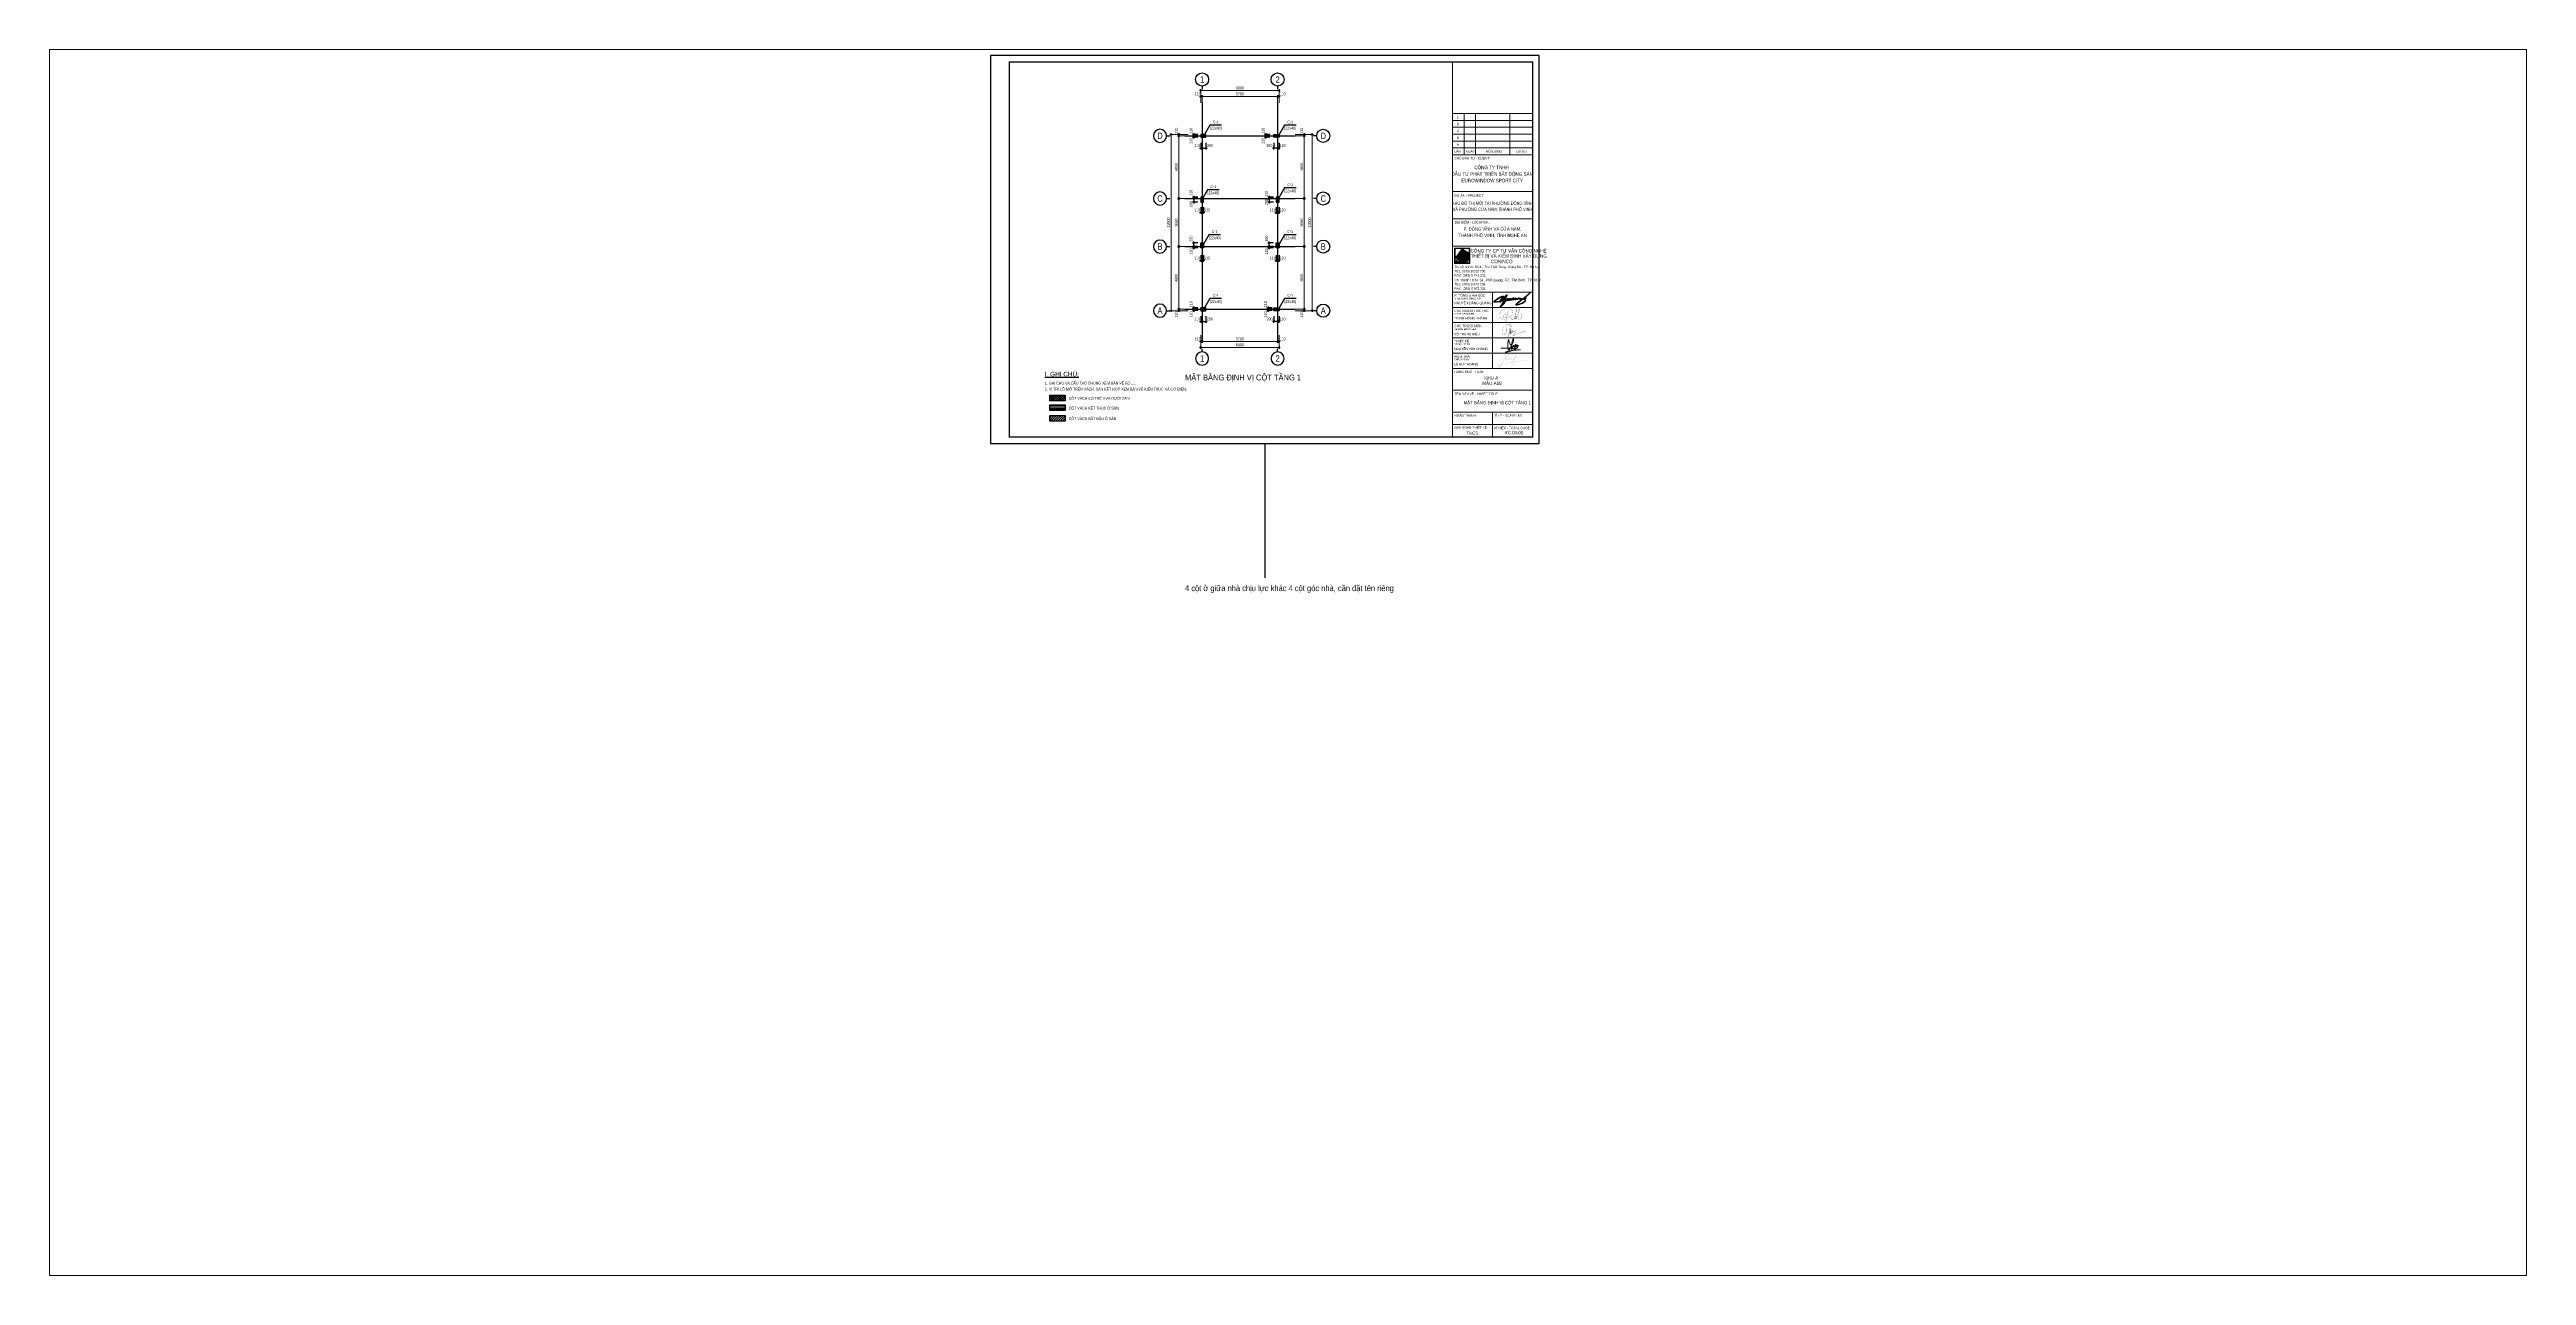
# Paper-space layout 'KC.03.01' of a CAD drawing. Header units: millimetres. Extents: x 5 to 2453, y 2 to 2541.
# Drawn here: x 4.72 to 42.52, y 2.34 to 21.05 of the extents above.
# The model-space entities are those that its viewports show. They can reach past a viewport. Long polylines and large blocks are cut down to what shows.
import ezdxf
from ezdxf.enums import TextEntityAlignment as Align

# ---------------------------------------------------------------- set-up
doc = ezdxf.new("R2010")
doc.units = ezdxf.units.MM
doc.header["$MEASUREMENT"] = 0
doc.linetypes.add('HIDDEN', pattern=[0.375, 0.25, -0.125])
doc.linetypes.add('Xref Grid A1-G$0$CENTER2', pattern=[1.125, 0.75, -0.125, 0.125, -0.125])
doc.layers.get('DEFPOINTS').update_dxf_attribs({"color": 87})
for name, color, linetype in [('02.DIM', 8, 'Continuous'), ('06.TEXT', 2, 'Continuous'), ('07.TEXTCOL', 3, 'Continuous'), ('08.TEXTBEAM', 2, 'Continuous'), ('10.HATCH', 9, 'Continuous'), ('Xref Column Plan 1 (A18)$0$$0$09.COLUMN', 4, 'Continuous'), ('Xref Column Plan 1 (A18)$0$10.HATCH', 9, 'Continuous'), ('Xref Grid A1-G$0$01.AXIS', 160, 'Xref Grid A1-G$0$CENTER2'), ('Xref Grid A1-G$0$02.DIM', 8, 'Continuous')]:
    doc.layers.add(name, color=color, linetype=linetype)
doc.layers.add('Defpoint', color=7, linetype='Continuous', plot=False)
for name, color, linetype, lineweight in [('S-COLS-RCON', 4, 'Continuous', 30), ('S-HTCH-CROS', 251, 'Continuous', 5), ('S-HTCH-DOTS', 1, 'Continuous', 15), ('Xref Column Plan 1 (A18)$0$KHUNGTEN', 7, 'Continuous', 20), ('Xref khung ten  A3 TKCS$0$A-KY HIEU', 34, 'Continuous', 20), ('Xref khung ten  A3 TKCS$0$A-TEXT', 9, 'Continuous', 18)]:
    doc.layers.add(name, color=color, linetype=linetype, lineweight=lineweight)
doc.styles.add('ARIAL', font='arial.ttf', dxfattribs={"width": 0.6})
doc.styles.add('SMTEXT', font='3t-unicode.shx', dxfattribs={"width": 0.75})
doc.styles.add('Xref Grid A1-G$0$BIGTEXT', font='arial.ttf', dxfattribs={"width": 0.8})
doc.styles.add('Xref Grid A1-G$0$SMTEXT', font='3t-unicode.shx', dxfattribs={"width": 0.75})
doc.styles.add('Xref khung ten  A3 TKCS$0$A1-arial', font='arial.ttf', dxfattribs={"width": 0.8})
doc.styles.add('Xref khung ten  A3 TKCS$0$AA - Arial - Regular', font='arial.ttf', dxfattribs={"height": 250})
doc.styles.add('Xref khung ten  A3 TKCS$0$ARIAL', font='arial.ttf')
doc.dimstyles.new('X1', dxfattribs={"dimtxt": 220, "dimasz": 0.8, "dimexe": 0, "dimexo": 0, "dimgap": 90, "dimtad": 1, "dimdec": 0, "dimzin": 13, "dimdsep": 46, "dimtxsty": 'SMTEXT', "dimblk1": 'CHEO', "dimblk2": 'CHEO', "dimsah": 1, "dimcen": 0, "dimclrd": 256, "dimclre": 256, "dimclrt": 2, "dimadec": 0, "dimazin": 0, "dimtfac": 1, "dimtdec": 0, "dimtix": 1, "dimtmove": 2, "dimatfit": 3, "dimldrblk": 'CHEO', "dimfxl": 1, "dimtolj": 1, "dimtzin": 13, "dimarcsym": 0})
doc.dimstyles.new('Xref Grid A1-G$0$X1', dxfattribs={"dimtxt": 220, "dimasz": 0.8, "dimexe": 0, "dimexo": 0, "dimgap": 90, "dimtad": 1, "dimdec": 0, "dimzin": 13, "dimdsep": 46, "dimtxsty": 'Xref Grid A1-G$0$SMTEXT', "dimblk1": 'Xref Grid A1-G$0$CHEO', "dimblk2": 'Xref Grid A1-G$0$CHEO', "dimsah": 1, "dimcen": 0, "dimclrd": 256, "dimclre": 256, "dimclrt": 2, "dimadec": 0, "dimazin": 0, "dimtfac": 1, "dimtdec": 0, "dimtix": 1, "dimtmove": 2, "dimatfit": 3, "dimldrblk": 'Xref Grid A1-G$0$CHEO', "dimfxl": 1, "dimtolj": 1, "dimtzin": 13, "dimarcsym": 0})
pattern_1 = [(135, (-6989.16, 17769.917), (-35.35534, -35.35534), []), (225, (-6989.16, 17769.917), (35.35534, -35.35534), [])]
pattern_2 = [(135, (-6989.16, 4489.917), (-35.35534, -35.35534), []), (225, (-6989.16, 4489.917), (35.35534, -35.35534), [])]

# ---------------------------------------------------------------- blocks, each defined once
blk = doc.blocks.new('Xref khung ten  A3 TKCS$0$A$C4EFA0292')
h = blk.add_hatch(color=0)
h.paths.add_polyline_path([(-0.3, 4.3), (0.3, 4.3), (0, 4.7)])
h.paths.add_polyline_path([(0.4, 4.4), (0, 4.7), (0.3, 4.3)])
h.paths.add_polyline_path([(4.7, 4.7), (5, 5), (-5, 5), (-4.7, 4.7)])
h.paths.add_polyline_path([(4.7, -4.7), (5, -5), (5, 5), (4.7, 4.7)])
h.paths.add_polyline_path([(-4.7, 4.7), (-5, 5), (-5, -5), (-4.7, -4.7)])
h.paths.add_polyline_path([(5, -5), (4.7, -4.7), (-4.7, -4.7), (-5, -5)])
h.paths.add_polyline_path([(0.3, -3.8), (0.6, -3.2), (0.4, -3.2), (0.2, -3.8), (-0.2, -3.8), (0.1, -3.2), (-0.1, -3.2), (-0.3, -3.8), (-0.7, -3.8), (-0.7, -3.2), (-0.9, -3.8), (-1.2, -3.8), (-1, -3.2), (-1.1, -3.2), (-1.3, -3.5, -0.293611), (-1.7, -3.8), (-1.9, -3.8, -0.546059), (-2.1, -3.4), (-2, -3.2), (-2.3, -3.2), (-2.7, -4.2), (3.4, -4.2), (3.8, -3.2), (3.5, -3.2), (3.3, -3.5, -0.293611), (2.9, -3.8), (2.7, -3.8, -0.546059), (2.5, -3.4), (2.6, -3.2), (2, -3.2), (1.9, -3.4, 0.750604), (1.9, -3.5, 0.385557), (2, -3.4), (2.1, -3.3), (2.4, -3.3), (2.3, -3.6, -0.293611), (2, -3.8), (1.6, -3.8, -0.546059), (1.5, -3.5), (1.6, -3.2), (1.5, -3.2), (1.2, -3.8), (0.9, -3.8), (0.9, -3.2), (0.6, -3.8)])
h.paths.add_polyline_path([(-1.8, -2.1), (-2.2, -3), (-1.9, -3), (-1.8, -2.7, -0.293611), (-1.4, -2.5), (-1.1, -2.5, -0.546059), (-0.9, -2.8), (-1.1, -3), (-0.9, -3), (-0.6, -2.5), (-0.3, -2.5), (-0.3, -3), (-0.1, -2.5), (0.2, -2.5), (0, -3), (0.2, -3), (0.4, -2.5), (0.7, -2.5), (0.5, -3), (0.7, -3), (0.9, -2.5), (1.2, -2.5), (1.2, -3), (1.5, -2.5), (1.8, -2.5), (1.5, -3), (1.7, -3), (1.9, -2.7, -0.293611), (2.2, -2.5), (2.5, -2.5, -0.546059), (2.7, -2.7), (2.6, -2.9), (2.3, -2.9), (2.3, -2.8, 0.750604), (2.3, -2.8, 0.385557), (2.2, -2.8), (2.1, -3), (2.7, -3), (2.8, -2.7, -0.293611), (3.2, -2.5), (3.4, -2.5, -0.546059), (3.6, -2.8), (3.5, -3), (3.9, -3), (4.3, -2.1)])
h.paths.add_polyline_path([(-2.3, -2.5), (-2.1, -2.1), (-3, -2.1, 0.293611), (-3.5, -2.4), (-4.2, -4, 0.546059), (-4.1, -4.2), (-3, -4.2), (-2.8, -3.7), (-3.4, -3.7, -0.546059), (-3.5, -3.5), (-3.2, -2.7, -0.293611), (-2.9, -2.5)])
h.paths.add_polyline_path([(-1.4, -2.8), (-1.5, -3), (-1.4, -3), (-1.3, -2.8, 0.750604), (-1.3, -2.8, 0.385557)])
h.paths.add_polyline_path([(-1.5, -3.2), (-1.6, -3.2), (-1.7, -3.4, 0.750604), (-1.7, -3.5, 0.385557), (-1.6, -3.4)], flags=17)
h.paths.add_polyline_path([(3.3, -2.8, 0.750604), (3.3, -2.8, 0.385557), (3.2, -2.8), (3.1, -3), (3.2, -3)], flags=17)
h.paths.add_polyline_path([(3.1, -3.2), (3, -3.2), (2.9, -3.4, 0.750604), (2.9, -3.5, 0.385557), (3, -3.4)], flags=17)
h.paths.add_polyline_path([(4.7, -1.6), (4.4, -1.2), (-4.4, -1.2), (-4.7, -1.6)])
h.paths.add_polyline_path([(4.7, -0.8), (4.4, -1.2), (4.7, -1.6)])
h.paths.add_polyline_path([(4.7, 0), (4.7, 0.8), (3.9, -0.5), (4.1, -0.8)])
h.paths.add_polyline_path([(-3.9, -0.5), (-4.1, -0.8), (4.1, -0.8), (3.9, -0.5)])
h.paths.add_polyline_path([(3.6, -0.1), (3.3, 0.3), (-3.3, 0.3), (-3.6, -0.1)])
h.paths.add_polyline_path([(3.6, -0.1), (4.7, 1.5), (4.7, 1.6), (4.3, 1.8), (3.3, 0.3)])
h.paths.add_polyline_path([(4, 2), (3.6, 2.3), (2.8, 1), (3, 0.6)])
h.paths.add_polyline_path([(3, 0.6), (2.8, 1), (-2.8, 1), (-3, 0.6)])
h.paths.add_polyline_path([(2.5, 1.4), (2.2, 1.7), (-2.2, 1.7), (-2.5, 1.4)])
h.paths.add_polyline_path([(2.5, 1.4), (3.3, 2.5), (2.9, 2.8), (2.2, 1.7)])
h.paths.add_polyline_path([(1.9, 2.1), (2.5, 3), (2.2, 3.2), (1.7, 2.5)])
h.paths.add_polyline_path([(-1.7, 2.5), (-1.9, 2.1), (1.9, 2.1), (1.7, 2.5)])
h.paths.add_polyline_path([(1.8, 3.5), (1.5, 3.7), (1.1, 3.2), (1.4, 2.8)])
h.paths.add_polyline_path([(1.4, 2.8), (1.1, 3.2), (-1.1, 3.2), (-1.4, 2.8)])
h.paths.add_polyline_path([(0.8, 3.6), (1.1, 3.9), (0.8, 4.2), (0.6, 3.9)])
h.paths.add_polyline_path([(0.8, 3.6), (0.6, 3.9), (-0.6, 3.9), (-0.8, 3.6)])
at = {"color": 0}
for points in [[(5, 5), (-5, 5), (-4.7, 4.7), (4.7, 4.7), (5, 5)], [(-4.7, 4.7), (-5, 5), (-5, -5), (-4.7, -4.7), (-4.7, 4.7)], [(3.3, 0.3), (-3.3, 0.3), (-3.6, -0.1), (3.6, -0.1), (3.3, 0.3)], [(2.8, 1), (-2.8, 1), (-3, 0.6), (3, 0.6), (2.8, 1)], [(2.2, 1.7), (-2.2, 1.7), (-2.5, 1.4), (2.5, 1.4), (2.2, 1.7)], [(1.7, 2.5), (-1.7, 2.5), (-1.9, 2.1), (1.9, 2.1), (1.7, 2.5)], [(1.1, 3.2), (-1.1, 3.2), (-1.4, 2.8), (1.4, 2.8), (1.1, 3.2)], [(0.6, 3.9), (-0.6, 3.9), (-0.8, 3.6), (0.8, 3.6), (0.6, 3.9)], [(0, 4.7), (-0.3, 4.3), (0.3, 4.3), (0, 4.7)], [(0.4, 4.4), (0, 4.7), (0.3, 4.3), (0.4, 4.4)], [(1.1, 3.9), (0.8, 4.2), (0.6, 3.9), (0.8, 3.6), (1.1, 3.9)], [(1.8, 3.5), (1.5, 3.7), (1.1, 3.2), (1.4, 2.8), (1.8, 3.5)], [(2.5, 3), (2.2, 3.2), (1.7, 2.5), (1.9, 2.1), (2.5, 3)], [(3.3, 2.5), (2.9, 2.8), (2.2, 1.7), (2.5, 1.4), (3.3, 2.5)], [(4, 2), (3.6, 2.3), (2.8, 1), (3, 0.6), (4, 2)], [(4.7, 1.5), (4.7, 1.6), (4.3, 1.8), (3.3, 0.3), (3.6, -0.1), (4.7, 1.5)], [(4.7, 0), (4.7, 0.8), (3.9, -0.5), (4.1, -0.8), (4.7, 0)], [(5, 5), (4.7, 4.7), (4.7, -4.7), (5, -5), (5, 5)], [(4.7, -4.7), (-4.7, -4.7), (-5, -5), (5, -5), (4.7, -4.7)], [(4.4, -1.2), (-4.4, -1.2), (-4.7, -1.6), (4.7, -1.6), (4.4, -1.2)], [(3.9, -0.5), (-3.9, -0.5), (-4.1, -0.8), (4.1, -0.8), (3.9, -0.5)], [(4.7, -0.8), (4.4, -1.2), (4.7, -1.6), (4.7, -0.8)]]:
    blk.add_lwpolyline(points, close=True, dxfattribs=at)
for points in [[(-2.1, -2.1), (-3, -2.1, 0.293611), (-3.5, -2.4), (-4.2, -4, 0.546059), (-4.1, -4.2), (-3, -4.2), (-2.8, -3.7), (-3.4, -3.7, -0.546059), (-3.5, -3.5), (-3.2, -2.7, -0.293611), (-2.9, -2.5), (-2.3, -2.5), (-2.1, -2.1)], [(1.9, -3.5, -0.546059), (1.9, -3.4), (2, -3.2), (2.6, -3.2), (2.5, -3.4, 0.546059), (2.7, -3.8), (2.9, -3.8, 0.293611), (3.3, -3.5), (3.5, -3.2), (3.8, -3.2), (3.4, -4.2), (-2.7, -4.2), (-2.3, -3.2), (-2, -3.2), (-2.1, -3.4, 0.546059), (-1.9, -3.8), (-1.7, -3.8, 0.293611), (-1.3, -3.5), (-1.1, -3.2), (-1, -3.2), (-1.2, -3.8), (-0.9, -3.8), (-0.7, -3.2), (-0.7, -3.8), (-0.3, -3.8), (-0.1, -3.2), (0.1, -3.2), (-0.2, -3.8), (0.2, -3.8), (0.4, -3.2), (0.6, -3.2), (0.3, -3.8), (0.6, -3.8), (0.9, -3.2), (0.9, -3.8), (1.2, -3.8), (1.5, -3.2), (1.6, -3.2), (1.5, -3.5, 0.546059), (1.6, -3.8), (2, -3.8, 0.293611), (2.3, -3.6), (2.4, -3.3), (2.1, -3.3), (2, -3.4, -0.293611), (1.9, -3.5), (1.9, -3.5, -0.546059)], [(4.3, -2.1), (-1.8, -2.1), (-2.2, -3), (-1.9, -3), (-1.8, -2.7, -0.293611), (-1.4, -2.5), (-1.1, -2.5, -0.546059), (-0.9, -2.8), (-1.1, -3), (-0.9, -3), (-0.6, -2.5), (-0.3, -2.5), (-0.3, -3), (-0.1, -2.5), (0.2, -2.5), (0, -3), (0.2, -3), (0.4, -2.5), (0.7, -2.5), (0.5, -3), (0.7, -3), (0.9, -2.5), (1.2, -2.5), (1.2, -3), (1.5, -2.5), (1.8, -2.5), (1.5, -3), (1.7, -3), (1.9, -2.7, -0.293611), (2.2, -2.5), (2.5, -2.5, -0.546059), (2.7, -2.7), (2.6, -2.9), (2.3, -2.9), (2.3, -2.8, 0.546059), (2.3, -2.8), (2.2, -2.8, 0.293611), (2.2, -2.8), (2.1, -3), (2.7, -3), (2.8, -2.7, -0.293611), (3.2, -2.5), (3.4, -2.5, -0.546059), (3.6, -2.8), (3.5, -3), (3.9, -3), (4.3, -2.1)], [(-1.5, -3.2), (-1.6, -3.2), (-1.7, -3.4, 0.546055), (-1.7, -3.5, 0.000001), (-1.7, -3.5, 0.000002), (-1.7, -3.5), (-1.7, -3.5), (-1.7, -3.5, 0.293611), (-1.6, -3.4), (-1.5, -3.2)], [(-1.3, -2.8, -0.546059), (-1.3, -2.8), (-1.4, -3), (-1.5, -3), (-1.4, -2.8, -0.293611), (-1.4, -2.8), (-1.3, -2.8, -0.546059)], [(2.9, -3.5, -0.546059), (2.9, -3.4), (3, -3.2), (3.1, -3.2), (3, -3.4, -0.293611), (2.9, -3.5), (2.9, -3.5, -0.546059)], [(3.3, -2.8, -0.546059), (3.3, -2.8), (3.2, -3), (3.1, -3), (3.2, -2.8, -0.293611), (3.2, -2.8), (3.3, -2.8, -0.546059)]]:
    blk.add_lwpolyline(points, format="xyb", close=True, dxfattribs=at)
blk = doc.blocks.new('Xref khung ten  A3 TKCS$0$dangquang')
h = blk.add_hatch()
h.set_pattern_fill('ANSI37', color=256, scale=0.236196, style=0)
h.set_pattern_definition([(45, (-5773.122482, -1094.844994), (-0.02087697416, 0.02087697416), []), (135, (-5773.122482, -1094.844994), (-0.02087697416, -0.02087697416), [])])
h.paths.add_polyline_path([(11.6, 2.4), (11.7, 2.4), (11.8, 2.4), (11.9, 2.5), (12, 2.5), (12.1, 2.5), (12.2, 2.6), (12.3, 2.6), (12.4, 2.6), (12.4, 2.6), (12.5, 2.7), (12.5, 2.7), (12.6, 2.7), (12.6, 2.7), (12.6, 2.8), (12.7, 2.8), (12.7, 2.8), (12.7, 2.8), (12.7, 2.8), (12.8, 2.9), (12.8, 2.9), (12.8, 2.9), (12.8, 2.9), (12.8, 3), (12.8, 3), (12.8, 3), (12.8, 3), (12.8, 3), (12.8, 3.1), (12.8, 3.1), (12.8, 3.1), (12.8, 3.1), (12.8, 3.1), (12.8, 3.2), (12.7, 3.2), (12.7, 3.2), (12.7, 3.2), (12.6, 3.2), (12.6, 3.2), (12.6, 3.2), (12.5, 3.2), (12.5, 3.2), (12.4, 3.2), (12.4, 3.2), (12.3, 3.3), (12.2, 3.3), (12.2, 3.3), (12.1, 3.3), (12.1, 3.3), (12, 3.3), (11.9, 3.3), (11.9, 3.3), (11.8, 3.3), (11.8, 3.3), (11.7, 3.3), (11.6, 3.3), (11.6, 3.3), (11.5, 3.3), (11.5, 3.2), (11.4, 3.2), (11.3, 3.2), (11.3, 3.2), (11.2, 3.2), (11.2, 3.3), (11.2, 3.3), (11.2, 3.3), (11.2, 3.3), (11.2, 3.4), (11.3, 3.4), (11.3, 3.5), (11.4, 3.6), (11.5, 3.7), (11.7, 3.8), (11.8, 3.9), (12, 4.1), (12.2, 4.2), (12.4, 4.4), (12.7, 4.6), (12.9, 4.8), (13.1, 5), (13.3, 5.2), (13.5, 5.4), (13.7, 5.5), (13.9, 5.7), (14.1, 5.9), (14.3, 6.1), (14.5, 6.2), (14.7, 6.4), (14.9, 6.6), (15.1, 6.7), (15.2, 6.9), (15.4, 7), (15.5, 7.2), (15.7, 7.3), (15.8, 7.4), (15.9, 7.6), (16.1, 7.7), (16.2, 7.8), (16.3, 7.9), (16.3, 7.9), (16.4, 8), (16.5, 8.1), (16.6, 8.2), (16.6, 8.2), (16.7, 8.3), (16.7, 8.3), (16.8, 8.4), (16.8, 8.4), (16.9, 8.5), (16.9, 8.5), (16.9, 8.5), (16.9, 8.5), (16.9, 8.5), (16.9, 8.5), (16.9, 8.5), (16.8, 8.5), (16.8, 8.4), (16.7, 8.4), (16.6, 8.3), (16.5, 8.2), (16.4, 8.1), (16.2, 8), (16.1, 7.8), (15.9, 7.7), (15.7, 7.5), (15.6, 7.4), (15.4, 7.2), (15.2, 7.1), (15, 6.9), (14.8, 6.7), (14.6, 6.6), (14.4, 6.4), (14.2, 6.2), (14, 6.1), (13.8, 5.9), (13.5, 5.6), (13.2, 5.4), (12.9, 5.2), (12.6, 4.9), (12.3, 4.7), (12, 4.4), (11.7, 4.2), (11.4, 4), (11.2, 3.8), (11, 3.6), (10.8, 3.5), (10.7, 3.3), (10.6, 3.3), (10.5, 3.2), (10.4, 3.1), (10.3, 3.1), (10.2, 3), (10.2, 3), (10.1, 3), (10, 2.9), (10, 2.9), (9.9, 2.9), (9.8, 2.8), (9.8, 2.8), (9.7, 2.8), (9.7, 2.8), (9.7, 2.7), (9.6, 2.7), (9.6, 2.7), (9.6, 2.7), (9.5, 2.6), (9.5, 2.6), (9.5, 2.6), (9.5, 2.6), (9.5, 2.5), (9.5, 2.5), (9.4, 2.5), (9.4, 2.4), (9.4, 2.4), (9.4, 2.4), (9.3, 2.3), (9.3, 2.3), (9.3, 2.3), (9.2, 2.2), (9.2, 2.2), (9.1, 2.1), (9.1, 2.1), (9, 2.1), (9, 2.1), (8.9, 2.1), (8.9, 2.1), (8.9, 2.1), (8.9, 2.2), (8.9, 2.2), (8.9, 2.2), (9, 2.3), (9, 2.3), (9, 2.3), (9, 2.4), (9, 2.4), (9, 2.4), (9, 2.5), (9.1, 2.5), (9.1, 2.5), (9.1, 2.6), (9.1, 2.6), (9.1, 2.6), (9.1, 2.6), (9.1, 2.6), (9, 2.6), (9, 2.7), (9, 2.7), (9, 2.7), (9, 2.7), (8.9, 2.7), (8.9, 2.7), (8.9, 2.7), (8.8, 2.7), (8.8, 2.6), (8.7, 2.6), (8.7, 2.6), (8.6, 2.5), (8.5, 2.5), (8.4, 2.5), (8.3, 2.4), (8.2, 2.4), (8.1, 2.3), (8, 2.3), (7.8, 2.2), (7.7, 2.2), (7.6, 2.1), (7.5, 2.1), (7.4, 2), (7.3, 2), (7.2, 2), (7.2, 2), (7.1, 2), (7.1, 2), (7, 2), (7, 2), (6.9, 2), (6.9, 2), (6.9, 2.1), (6.8, 2.1), (6.8, 2.2), (6.8, 2.2), (6.9, 2.3), (6.9, 2.3), (6.9, 2.4), (6.9, 2.4), (6.9, 2.5), (6.9, 2.6), (6.9, 2.6), (7, 2.7), (7, 2.7), (7, 2.8), (7, 2.8), (7, 2.9), (7, 2.9), (7, 2.9), (7, 3), (7, 3), (7, 3), (7, 3), (7, 3.1), (7, 3.1), (7, 3.1), (7, 3.1), (7, 3.1), (7, 3.1), (6.9, 3.1), (6.9, 3.1), (6.9, 3.1), (6.9, 3.1), (6.8, 3.1), (6.8, 3.1), (6.8, 3.1), (6.7, 3.1), (6.7, 3.1), (6.7, 3.1), (6.6, 3.1), (6.6, 3.1), (6.6, 3), (6.5, 3), (6.5, 3), (6.4, 2.9), (6.4, 2.9), (6.4, 2.9), (6.3, 2.8), (6.3, 2.8), (6.2, 2.7), (6.2, 2.7), (6.1, 2.6), (6.1, 2.6), (6, 2.5), (6, 2.5), (5.9, 2.5), (5.9, 2.4), (5.8, 2.4), (5.8, 2.3), (5.8, 2.3), (5.7, 2.3), (5.7, 2.2), (5.7, 2.2), (5.6, 2.2), (5.6, 2.2), (5.6, 2.1), (5.5, 2.1), (5.4, 2.1), (5.4, 2.1), (5.4, 2.1), (5.3, 2.1), (5.3, 2.1), (5.2, 2.1), (5.2, 2.2), (5.2, 2.2), (5.2, 2.3), (5.2, 2.3), (5.2, 2.3), (5.3, 2.4), (5.3, 2.4), (5.3, 2.5), (5.3, 2.5), (5.3, 2.6), (5.3, 2.6), (5.4, 2.7), (5.4, 2.8), (5.4, 2.8), (5.4, 2.9), (5.5, 2.9), (5.5, 3), (5.5, 3), (5.5, 3.1), (5.5, 3.1), (5.5, 3.1), (5.6, 3.2), (5.6, 3.2), (5.6, 3.2), (5.6, 3.3), (5.6, 3.3), (5.6, 3.3), (5.6, 3.3), (5.6, 3.3), (5.6, 3.4), (5.5, 3.4), (5.5, 3.4), (5.5, 3.4), (5.5, 3.4), (5.5, 3.4), (5.5, 3.4), (5.5, 3.4), (5.5, 3.4), (5.5, 3.4), (5.4, 3.4), (5.4, 3.4), (5.4, 3.4), (5.4, 3.4), (5.4, 3.4), (5.3, 3.4), (5.3, 3.4), (5.3, 3.3), (5.2, 3.3), (5.2, 3.3), (5.1, 3.2), (5.1, 3.2), (5.1, 3.1), (5, 3.1), (5, 3), (4.9, 3), (4.9, 2.9), (4.9, 2.8), (4.8, 2.8), (4.8, 2.7), (4.7, 2.7), (4.7, 2.6), (4.6, 2.6), (4.6, 2.5), (4.6, 2.5), (4.5, 2.4), (4.5, 2.4), (4.4, 2.4), (4.4, 2.3), (4.4, 2.3), (4.3, 2.3), (4.3, 2.2), (4.2, 2.2), (4.2, 2.1), (4.1, 2.1), (4.1, 2.1), (4.1, 2), (4.1, 2), (4, 2), (4, 1.9), (3.9, 1.9), (3.9, 1.9), (3.8, 1.9), (3.8, 1.9), (3.7, 1.9), (3.7, 1.9), (3.6, 1.9), (3.6, 1.9), (3.6, 1.9), (3.5, 2), (3.5, 2), (3.5, 2.1), (3.5, 2.1), (3.6, 2.2), (3.6, 2.2), (3.6, 2.3), (3.6, 2.3), (3.6, 2.3), (3.6, 2.4), (3.6, 2.4), (3.7, 2.4), (3.7, 2.5), (3.7, 2.5), (3.7, 2.6), (3.7, 2.6), (3.7, 2.6), (3.7, 2.7), (3.8, 2.7), (3.8, 2.8), (3.8, 2.8), (3.8, 2.8), (3.8, 2.9), (3.8, 2.9), (3.8, 2.9), (3.8, 2.9), (3.8, 3), (3.8, 3), (3.8, 3), (3.8, 3), (3.8, 3), (3.8, 3), (3.7, 3.1), (3.7, 3.1), (3.7, 3.1), (3.7, 3.1), (3.7, 3.1), (3.7, 3.1), (3.6, 3.1), (3.6, 3.1), (3.6, 3.1), (3.6, 3.1), (3.6, 3.1), (3.5, 3.1), (3.5, 3.1), (3.5, 3.1), (3.5, 3.1), (3.5, 3), (3.5, 3), (3.5, 3), (3.5, 3), (3.4, 3), (3.4, 2.9), (3.4, 2.9), (3.4, 2.9), (3.3, 2.8), (3.3, 2.8), (3.3, 2.8), (3.3, 2.7), (3.2, 2.7), (3.2, 2.6), (3.1, 2.6), (3.1, 2.5), (3, 2.5), (3, 2.4), (2.9, 2.4), (2.8, 2.3), (2.8, 2.3), (2.7, 2.2), (2.7, 2.2), (2.6, 2.1), (2.6, 2.1), (2.5, 2), (2.5, 2), (2.4, 2), (2.4, 1.9), (2.3, 1.9), (2.3, 1.9), (2.3, 1.9), (2.2, 1.8), (2.2, 1.8), (2.1, 1.8), (2.1, 1.7), (2.1, 1.7), (2, 1.7), (2, 1.7), (1.9, 1.7), (1.9, 1.7), (1.9, 1.7), (1.8, 1.7), (1.8, 1.7), (1.8, 1.7), (1.8, 1.8), (1.8, 1.8), (1.8, 1.8), (1.8, 1.9), (1.8, 1.9), (1.8, 2), (1.9, 2), (1.9, 2.1), (1.9, 2.1), (1.9, 2.2), (2, 2.2), (2, 2.3), (2.1, 2.4), (2.1, 2.4), (2.1, 2.5), (2.2, 2.5), (2.2, 2.6), (2.3, 2.6), (2.3, 2.7), (2.3, 2.7), (2.4, 2.7), (2.4, 2.8), (2.4, 2.8), (2.5, 2.8), (2.5, 2.9), (2.5, 2.9), (2.5, 2.9), (2.5, 2.9), (2.6, 3), (2.6, 3), (2.6, 3), (2.6, 3), (2.6, 3), (2.6, 3.1), (2.6, 3.1), (2.6, 3.1), (2.6, 3.1), (2.6, 3.1), (2.6, 3.1), (2.6, 3.1), (2.5, 3.1), (2.5, 3.2), (2.5, 3.2), (2.5, 3.2), (2.5, 3.2), (2.5, 3.2), (2.4, 3.2), (2.4, 3.2), (2.4, 3.2), (2.3, 3.2), (2.3, 3.1), (2.3, 3.1), (2.2, 3.1), (2.2, 3.1), (2.1, 3), (2.1, 3), (2, 2.9), (2, 2.8), (1.9, 2.8), (1.9, 2.7), (1.8, 2.7), (1.8, 2.6), (1.7, 2.6), (1.7, 2.5), (1.6, 2.5), (1.6, 2.4), (1.5, 2.4), (1.5, 2.3), (1.4, 2.3), (1.4, 2.2), (1.3, 2.2), (1.3, 2.2), (1.3, 2.1), (1.2, 2.1), (1.2, 2.1), (1.2, 2), (1.1, 2), (1.1, 2), (1, 1.9), (1, 1.9), (0.9, 1.9), (0.9, 1.9), (0.8, 1.9), (0.8, 1.9), (0.7, 1.9), (0.7, 1.9), (0.7, 1.9), (0.7, 2), (0.7, 2), (0.7, 2.1), (0.7, 2.1), (0.8, 2.2), (0.8, 2.2), (0.8, 2.2), (0.8, 2.3), (0.8, 2.3), (0.9, 2.4), (0.9, 2.4), (0.9, 2.5), (0.9, 2.5), (0.9, 2.5), (0.9, 2.6), (1, 2.6), (1, 2.6), (1, 2.7), (1, 2.7), (1, 2.7), (1, 2.8), (1, 2.8), (1, 2.8), (1, 2.8), (1, 2.9), (1, 2.9), (1, 2.9), (1, 2.9), (1, 2.9), (1, 2.9), (0.9, 2.9), (0.9, 3), (0.9, 3), (0.9, 3), (0.9, 3), (0.9, 3), (0.8, 3), (0.8, 3), (0.8, 3), (0.8, 3), (0.8, 2.9), (0.8, 2.9), (0.7, 2.9), (0.7, 2.9), (0.7, 2.9), (0.7, 2.9), (0.7, 2.8), (0.6, 2.8), (0.6, 2.8), (0.6, 2.8), (0.6, 2.7), (0.6, 2.7), (0.6, 2.7), (0.6, 2.7), (0.6, 2.6), (0.6, 2.6), (0.5, 2.6), (0.5, 2.6), (0.5, 2.5), (0.5, 2.5), (0.5, 2.4), (0.5, 2.4), (0.5, 2.3), (0.5, 2.3), (0.4, 2.2), (0.4, 2.2), (0.4, 2.2), (0.4, 2.1), (0.3, 2.1), (0.3, 2.1), (0.3, 2), (0.2, 2), (0.2, 2), (0.2, 1.9), (0.1, 1.9), (0.1, 1.9), (0.1, 1.8), (0, 1.8), (0, 1.7), (-0.1, 1.7), (-0.1, 1.7), (-0.2, 1.7), (-0.2, 1.7), (-0.3, 1.7), (-0.3, 1.7), (-0.3, 1.8), (-0.2, 1.8), (-0.2, 1.8), (-0.2, 1.9), (-0.2, 1.9), (-0.2, 1.9), (-0.2, 2), (-0.1, 2), (-0.1, 2), (-0.1, 2.1), (-0.1, 2.1), (0, 2.1), (0, 2.2), (0, 2.2), (0, 2.2), (0, 2.3), (0, 2.3), (0.1, 2.3), (0.1, 2.3), (0.1, 2.4), (0.1, 2.4), (0.1, 2.4), (0.1, 2.5), (0.1, 2.5), (0.2, 2.5), (0.2, 2.6), (0.2, 2.6), (0.2, 2.6), (0.2, 2.6), (0.2, 2.6), (0.2, 2.7), (0.2, 2.7), (0.3, 2.7), (0.3, 2.7), (0.3, 2.8), (0.3, 2.8), (0.3, 2.8), (0.3, 2.9), (0.3, 2.9), (0.3, 2.9), (0.3, 2.9), (0.3, 2.9), (0.3, 3), (0.4, 3), (0.4, 3), (0.4, 3), (0.4, 3), (0.4, 3), (0.4, 3.1), (0.4, 3.1), (0.4, 3.1), (0.4, 3.1), (0.3, 3.1), (0.3, 3.1), (0.3, 3.1), (0.3, 3.2), (0.3, 3.2), (0.3, 3.2), (0.3, 3.2), (0.3, 3.2), (0.3, 3.2), (0.3, 3.2), (0.3, 3.2), (0.3, 3.2), (0.2, 3.2), (0.2, 3.2), (0.2, 3.2), (0.2, 3.2), (0.2, 3.2), (0.2, 3.2), (0.1, 3.2), (0.1, 3.2), (0.1, 3.2), (0.1, 3.2), (0.1, 3.2), (0.1, 3.1), (0, 3.1), (0, 3.1), (0, 3.1), (0, 3.1), (0, 3), (-0.1, 3), (-0.1, 3), (-0.1, 3), (-0.1, 3), (-0.1, 2.9), (-0.2, 2.9), (-0.2, 2.9), (-0.2, 2.8), (-0.2, 2.8), (-0.3, 2.8), (-0.3, 2.7), (-0.3, 2.7), (-0.4, 2.6), (-0.4, 2.6), (-0.4, 2.5), (-0.5, 2.5), (-0.5, 2.4), (-0.5, 2.4), (-0.6, 2.4), (-0.6, 2.3), (-0.6, 2.3), (-0.7, 2.2), (-0.7, 2.2), (-0.7, 2.1), (-0.8, 2.1), (-0.8, 2.1), (-0.8, 2), (-0.9, 2), (-0.9, 2), (-0.9, 1.9), (-0.9, 1.9), (-1, 1.9), (-1, 1.9), (-1, 1.8), (-1.1, 1.8), (-1.1, 1.8), (-1.1, 1.7), (-1.2, 1.7), (-1.2, 1.7), (-1.3, 1.6), (-1.3, 1.7), (-1.3, 1.7), (-1.3, 1.7), (-1.3, 1.8), (-1.3, 1.8), (-1.3, 1.9), (-1.2, 1.9), (-1.2, 1.9), (-1.2, 2), (-1.2, 2), (-1.2, 2.1), (-1.1, 2.1), (-1.1, 2.1), (-1.1, 2.2), (-1.1, 2.2), (-1.1, 2.2), (-1, 2.3), (-1, 2.3), (-1, 2.4), (-1, 2.4), (-1, 2.4), (-0.9, 2.5), (-0.9, 2.6), (-0.9, 2.6), (-0.9, 2.6), (-0.9, 2.6), (-0.9, 2.7), (-0.8, 2.7), (-0.8, 2.7), (-0.8, 2.7), (-0.8, 2.8), (-0.8, 2.8), (-0.8, 2.8), (-0.8, 2.8), (-0.8, 2.8), (-0.8, 2.9), (-0.8, 2.9), (-0.8, 2.9), (-0.8, 2.9), (-0.8, 2.9), (-0.8, 2.9), (-0.8, 3), (-0.8, 3), (-0.8, 3), (-0.9, 3), (-0.9, 3), (-0.9, 3), (-0.9, 3), (-0.9, 3), (-0.9, 3), (-0.9, 3), (-0.9, 3), (-1, 3), (-1, 3), (-1, 3), (-1, 3), (-1, 3), (-1, 3), (-1, 3), (-1.1, 3), (-1.1, 2.9), (-1.1, 2.9), (-1.1, 2.9), (-1.1, 2.9), (-1.1, 2.9), (-1.1, 2.8), (-1.2, 2.8), (-1.2, 2.8), (-1.2, 2.8), (-1.2, 2.7), (-1.2, 2.7), (-1.2, 2.6), (-1.3, 2.6), (-1.3, 2.5), (-1.3, 2.5), (-1.3, 2.5), (-1.4, 2.4), (-1.4, 2.4), (-1.4, 2.4), (-1.4, 2.3), (-1.5, 2.3), (-1.5, 2.3), (-1.5, 2.2), (-1.5, 2.2), (-1.5, 2.2), (-1.6, 2.1), (-1.6, 2.1), (-1.6, 2.1), (-1.6, 2), (-1.7, 2), (-1.7, 2), (-1.7, 1.9), (-1.8, 1.9), (-1.8, 1.9), (-1.9, 1.8), (-1.9, 1.8), (-2, 1.8), (-2, 1.7), (-2, 1.7), (-2.1, 1.6), (-2.1, 1.6), (-2.2, 1.6), (-2.2, 1.5), (-2.2, 1.5), (-2.3, 1.4), (-2.3, 1.4), (-2.4, 1.4), (-2.4, 1.3), (-2.4, 1.3), (-2.5, 1.3), (-2.5, 1.2), (-2.6, 1.2), (-2.6, 1.2), (-2.7, 1.2), (-2.7, 1.2), (-2.8, 1.2), (-2.8, 1.3), (-2.7, 1.3), (-2.7, 1.3), (-2.7, 1.4), (-2.7, 1.4), (-2.7, 1.4), (-2.7, 1.5), (-2.6, 1.5), (-2.6, 1.6), (-2.6, 1.6), (-2.6, 1.6), (-2.6, 1.7), (-2.5, 1.7), (-2.5, 1.8), (-2.5, 1.8), (-2.5, 1.8), (-2.4, 1.9), (-2.4, 1.9), (-2.4, 1.9), (-2.4, 2), (-2.4, 2), (-2.3, 2.1), (-2.3, 2.1), (-2.3, 2.1), (-2.3, 2.2), (-2.3, 2.2), (-2.2, 2.2), (-2.2, 2.3), (-2.2, 2.3), (-2.2, 2.3), (-2.2, 2.3), (-2.2, 2.4), (-2.2, 2.4), (-2.1, 2.4), (-2.1, 2.4), (-2.1, 2.4), (-2.1, 2.5), (-2.1, 2.5), (-2.1, 2.5), (-2.1, 2.5), (-2.1, 2.5), (-2.1, 2.5), (-2.1, 2.5), (-2.1, 2.6), (-2.1, 2.6), (-2.1, 2.6), (-2.1, 2.6), (-2.1, 2.6), (-2.1, 2.6), (-2.1, 2.6), (-2.1, 2.7), (-2.1, 2.7), (-2.1, 2.7), (-2.1, 2.7), (-2.1, 2.7), (-2.1, 2.7), (-2.1, 2.7), (-2.1, 2.7), (-2.1, 2.7), (-2.2, 2.7), (-2.2, 2.7), (-2.2, 2.7), (-2.2, 2.7), (-2.2, 2.7), (-2.2, 2.7), (-2.3, 2.7), (-2.3, 2.7), (-2.3, 2.7), (-2.3, 2.7), (-2.3, 2.7), (-2.4, 2.7), (-2.4, 2.6), (-2.4, 2.6), (-2.4, 2.6), (-2.4, 2.6), (-2.4, 2.6), (-2.4, 2.6), (-2.5, 2.5), (-2.5, 2.5), (-2.5, 2.5), (-2.5, 2.5), (-2.5, 2.4), (-2.6, 2.4), (-2.6, 2.4), (-2.6, 2.3), (-2.7, 2.3), (-2.7, 2.2), (-2.7, 2.2), (-2.8, 2.1), (-2.8, 2.1), (-2.8, 2), (-2.9, 2), (-2.9, 1.9), (-2.9, 1.9), (-3, 1.9), (-3, 1.8), (-3.1, 1.8), (-3.1, 1.7), (-3.1, 1.7), (-3.2, 1.7), (-3.2, 1.6), (-3.2, 1.6), (-3.3, 1.5), (-3.3, 1.5), (-3.3, 1.5), (-3.4, 1.4), (-3.4, 1.4), (-3.4, 1.4), (-3.5, 1.3), (-3.5, 1.3), (-3.6, 1.2), (-3.6, 1.2), (-3.7, 1.2), (-3.7, 1.1), (-3.8, 1.2), (-3.8, 1.2), (-3.8, 1.2), (-3.8, 1.3), (-3.8, 1.3), (-3.8, 1.4), (-3.8, 1.4), (-3.8, 1.4), (-3.8, 1.5), (-3.8, 1.5), (-3.7, 1.6), (-3.7, 1.6), (-3.7, 1.7), (-3.7, 1.7), (-3.6, 1.7), (-3.6, 1.8), (-3.6, 1.8), (-3.5, 1.9), (-3.5, 1.9), (-3.5, 2), (-3.4, 2), (-3.4, 2.1), (-3.4, 2.1), (-3.3, 2.2), (-3.3, 2.2), (-3.3, 2.2), (-3.3, 2.3), (-3.2, 2.3), (-3.2, 2.3), (-3.2, 2.4), (-3.2, 2.4), (-3.2, 2.4), (-3.2, 2.5), (-3.1, 2.5), (-3.1, 2.5), (-3.1, 2.6), (-3.1, 2.6), (-3.1, 2.6), (-3.1, 2.6), (-3.1, 2.6), (-3.1, 2.7), (-3.1, 2.7), (-3.2, 2.7), (-3.2, 2.7), (-3.2, 2.7), (-3.2, 2.7), (-3.2, 2.7), (-3.2, 2.7), (-3.3, 2.7), (-3.3, 2.7), (-3.3, 2.7), (-3.3, 2.7), (-3.4, 2.7), (-3.4, 2.6), (-3.4, 2.6), (-3.5, 2.6), (-3.5, 2.5), (-3.5, 2.5), (-3.6, 2.5), (-3.6, 2.4), (-3.6, 2.4), (-3.7, 2.3), (-3.7, 2.3), (-3.8, 2.2), (-3.8, 2.1), (-3.9, 2.1), (-3.9, 2), (-4, 1.9), (-4, 1.9), (-4.1, 1.8), (-4.2, 1.7), (-4.2, 1.7), (-4.3, 1.6), (-4.3, 1.5), (-4.4, 1.5), (-4.4, 1.4), (-4.5, 1.3), (-4.5, 1.3), (-4.6, 1.2), (-4.6, 1.1), (-4.7, 1.1), (-4.7, 1), (-4.8, 1), (-4.8, 1), (-4.8, 0.9), (-4.9, 0.9), (-4.9, 0.9), (-5, 0.8), (-5, 0.8), (-5, 0.8), (-5.1, 0.8), (-5.1, 0.8), (-5.1, 0.9), (-5.1, 0.9), (-5.1, 0.9), (-5.1, 1), (-5.1, 1), (-5.1, 1.1), (-5.1, 1.1), (-5.1, 1.1), (-5.1, 1.2), (-5.1, 1.2), (-5.1, 1.3), (-5.1, 1.3), (-5.1, 1.4), (-5.1, 1.4), (-5, 1.4), (-5, 1.5), (-5, 1.5), (-5, 1.5), (-4.9, 1.6), (-4.9, 1.6), (-4.9, 1.7), (-4.9, 1.7), (-4.8, 1.7), (-4.8, 1.8), (-4.8, 1.8), (-4.7, 1.9), (-4.7, 1.9), (-4.7, 2), (-4.6, 2), (-4.6, 2), (-4.6, 2.1), (-4.5, 2.1), (-4.5, 2.2), (-4.5, 2.2), (-4.4, 2.3), (-4.4, 2.3), (-4.4, 2.3), (-4.4, 2.4), (-4.4, 2.4), (-4.4, 2.4), (-4.3, 2.4), (-4.3, 2.5), (-4.3, 2.5), (-4.3, 2.5), (-4.3, 2.5), (-4.3, 2.5), (-4.3, 2.6), (-4.3, 2.6), (-4.3, 2.6), (-4.3, 2.6), (-4.3, 2.6), (-4.3, 2.6), (-4.3, 2.6), (-4.3, 2.6), (-4.3, 2.6), (-4.3, 2.6), (-4.3, 2.7), (-4.3, 2.7), (-4.4, 2.7), (-4.4, 2.7), (-4.4, 2.7), (-4.4, 2.7), (-4.4, 2.7), (-4.4, 2.7), (-4.4, 2.7), (-4.4, 2.7), (-4.5, 2.7), (-4.5, 2.7), (-4.5, 2.7), (-4.5, 2.7), (-4.5, 2.6), (-4.5, 2.6), (-4.6, 2.6), (-4.6, 2.6), (-4.6, 2.6), (-4.6, 2.6), (-4.6, 2.5), (-4.7, 2.5), (-4.7, 2.4), (-4.7, 2.4), (-4.8, 2.3), (-4.9, 2.3), (-4.9, 2.2), (-5, 2.1), (-5.1, 2), (-5.2, 1.9), (-5.3, 1.8), (-5.3, 1.7), (-5.4, 1.6), (-5.5, 1.5), (-5.6, 1.4), (-5.7, 1.4), (-5.7, 1.3), (-5.8, 1.2), (-5.8, 1.2), (-5.9, 1.1), (-5.9, 1.1), (-6, 1), (-6, 1), (-6.1, 0.9), (-6.1, 0.9), (-6.2, 0.8), (-6.2, 0.8), (-6.3, 0.7), (-6.3, 0.7), (-6.3, 0.6), (-6.4, 0.6), (-6.4, 0.6), (-6.5, 0.5), (-6.5, 0.5), (-6.6, 0.5), (-6.6, 0.4), (-6.7, 0.4), (-6.7, 0.5), (-6.7, 0.5), (-6.7, 0.6), (-6.7, 0.6), (-6.7, 0.6), (-6.6, 0.7), (-6.6, 0.7), (-6.6, 0.8), (-6.6, 0.8), (-6.5, 0.9), (-6.5, 0.9), (-6.5, 1), (-6.4, 1.1), (-6.4, 1.1), (-6.4, 1.2), (-6.3, 1.2), (-6.3, 1.3), (-6.3, 1.4), (-6.2, 1.4), (-6.2, 1.5), (-6.2, 1.5), (-6.1, 1.6), (-6.1, 1.6), (-6.1, 1.7), (-6, 1.8), (-6, 1.8), (-6, 1.9), (-6, 1.9), (-5.9, 1.9), (-5.9, 2), (-5.9, 2), (-5.9, 2.1), (-5.9, 2.1), (-5.9, 2.1), (-5.9, 2.2), (-5.8, 2.2), (-5.8, 2.2), (-5.8, 2.3), (-5.8, 2.3), (-5.8, 2.3), (-5.8, 2.3), (-5.8, 2.4), (-5.8, 2.4), (-5.8, 2.4), (-5.8, 2.4), (-5.8, 2.4), (-5.8, 2.5), (-5.8, 2.5), (-5.8, 2.5), (-5.8, 2.5), (-5.9, 2.5), (-5.9, 2.5), (-5.9, 2.5), (-5.9, 2.5), (-5.9, 2.6), (-5.9, 2.6), (-5.9, 2.6), (-5.9, 2.6), (-6, 2.6), (-6, 2.6), (-6, 2.6), (-6, 2.6), (-6.1, 2.6), (-6.1, 2.6), (-6.1, 2.6), (-6.1, 2.6), (-6.2, 2.6), (-6.2, 2.5), (-6.3, 2.5), (-6.3, 2.5), (-6.3, 2.5), (-6.4, 2.4), (-6.4, 2.4), (-6.5, 2.4), (-6.6, 2.3), (-6.6, 2.3), (-6.7, 2.2), (-6.8, 2.2), (-6.8, 2.1), (-6.9, 2), (-7, 2), (-7.1, 1.9), (-7.1, 1.9), (-7.2, 1.8), (-7.3, 1.7), (-7.3, 1.7), (-7.4, 1.6), (-7.4, 1.6), (-7.5, 1.6), (-7.5, 1.5), (-7.6, 1.5), (-7.6, 1.5), (-7.6, 1.4), (-7.7, 1.4), (-7.7, 1.4), (-7.7, 1.4), (-7.8, 1.3), (-7.8, 1.3), (-7.8, 1.3), (-7.9, 1.3), (-7.9, 1.2), (-8, 1.2), (-8, 1.2), (-8.1, 1.1), (-8.2, 1.1), (-8.2, 1.1), (-8.3, 1), (-8.3, 1), (-8.4, 0.9), (-8.4, 0.9), (-8.5, 0.9), (-8.5, 0.9), (-8.6, 0.8), (-8.6, 0.8), (-8.7, 0.8), (-8.7, 0.8), (-8.7, 0.8), (-8.8, 0.7), (-8.9, 0.7), (-8.9, 0.7), (-8.9, 0.7), (-8.9, 0.7), (-8.9, 0.7), (-8.9, 0.8), (-8.9, 0.8), (-8.8, 0.9), (-8.8, 0.9), (-8.8, 0.9), (-8.7, 0.9), (-8.7, 1), (-8.7, 1), (-8.6, 1), (-8.6, 1.1), (-8.5, 1.1), (-8.5, 1.2), (-8.4, 1.2), (-8.4, 1.3), (-8.3, 1.3), (-8.3, 1.3), (-8.3, 1.4), (-8.2, 1.4), (-8.2, 1.5), (-8.1, 1.5), (-8.1, 1.6), (-8.1, 1.6), (-8, 1.6), (-8, 1.7), (-8, 1.7), (-8, 1.7), (-7.9, 1.8), (-7.9, 1.8), (-7.9, 1.8), (-7.9, 1.9), (-7.9, 1.9), (-7.8, 1.9), (-7.8, 1.9), (-7.8, 2), (-7.8, 2), (-7.8, 2), (-7.8, 2), (-7.8, 2.1), (-7.8, 2.1), (-7.8, 2.1), (-7.8, 2.1), (-7.8, 2.2), (-7.8, 2.2), (-7.8, 2.2), (-7.8, 2.2), (-7.8, 2.2), (-7.8, 2.2), (-7.8, 2.2), (-7.8, 2.3), (-7.8, 2.3), (-7.9, 2.3), (-7.9, 2.3), (-7.9, 2.3), (-7.9, 2.3), (-8, 2.3), (-8, 2.2), (-8.1, 2.2), (-8.1, 2.2), (-8.2, 2.2), (-8.2, 2.1), (-8.3, 2.1), (-8.4, 2), (-8.4, 2), (-8.5, 1.9), (-8.6, 1.9), (-8.7, 1.8), (-8.8, 1.8), (-8.9, 1.7), (-9, 1.6), (-9, 1.6), (-9.1, 1.5), (-9.2, 1.4), (-9.3, 1.4), (-9.4, 1.3), (-9.4, 1.3), (-9.5, 1.2), (-9.6, 1.1), (-9.7, 1.1), (-9.7, 1), (-9.8, 1), (-9.9, 0.9), (-9.9, 0.9), (-10, 0.9), (-10, 0.8), (-10.1, 0.8), (-10.1, 0.7), (-10.2, 0.7), (-10.2, 0.7), (-10.3, 0.6), (-10.3, 0.6), (-10.4, 0.5), (-10.5, 0.5), (-10.5, 0.5), (-10.6, 0.5), (-10.6, 0.5), (-10.6, 0.5), (-10.7, 0.5), (-10.6, 0.5), (-10.6, 0.6), (-10.6, 0.6), (-10.6, 0.6), (-10.6, 0.6), (-10.5, 0.7), (-10.5, 0.7), (-10.4, 0.7), (-10.4, 0.8), (-10.3, 0.8), (-10.3, 0.9), (-10.2, 0.9), (-10.1, 1), (-10, 1), (-10, 1.1), (-9.9, 1.2), (-9.8, 1.2), (-9.7, 1.3), (-9.6, 1.4), (-9.5, 1.5), (-9.4, 1.6), (-9.3, 1.7), (-9.2, 1.7), (-9.1, 1.8), (-9, 1.9), (-8.9, 2), (-8.8, 2.1), (-8.7, 2.2), (-8.6, 2.3), (-8.6, 2.3), (-8.5, 2.4), (-8.4, 2.5), (-8.4, 2.6), (-8.3, 2.6), (-8.2, 2.7), (-8.1, 2.8), (-8.1, 2.9), (-8, 3), (-7.9, 3.1), (-7.8, 3.2), (-7.7, 3.3), (-7.7, 3.4), (-7.6, 3.4), (-7.5, 3.5), (-7.5, 3.6), (-7.4, 3.7), (-7.4, 3.7), (-7.3, 3.8), (-7.3, 3.9), (-7.2, 4), (-7.2, 4), (-7.1, 4.1), (-7.1, 4.2), (-7, 4.2), (-7, 4.3), (-6.9, 4.4), (-6.9, 4.4), (-6.8, 4.5), (-6.8, 4.6), (-6.8, 4.6), (-6.7, 4.7), (-6.7, 4.8), (-6.6, 4.9), (-6.6, 4.9), (-6.6, 5), (-6.5, 5.1), (-6.5, 5.1), (-6.5, 5.2), (-6.4, 5.2), (-6.4, 5.3), (-6.4, 5.4), (-6.4, 5.4), (-6.3, 5.5), (-6.3, 5.5), (-6.3, 5.6), (-6.3, 5.6), (-6.3, 5.7), (-6.2, 5.7), (-6.2, 5.8), (-6.2, 5.8), (-6.2, 5.8), (-6.2, 5.9), (-6.2, 5.9), (-6.2, 5.9), (-6.2, 5.9), (-6.2, 6), (-6.2, 6), (-6.2, 6), (-6.2, 6), (-6.2, 6), (-6.2, 6.1), (-6.2, 6.1), (-6.2, 6.1), (-6.3, 6.1), (-6.3, 6.1), (-6.3, 6.1), (-6.3, 6.2), (-6.3, 6.2), (-6.4, 6.2), (-6.4, 6.2), (-6.4, 6.2), (-6.4, 6.2), (-6.5, 6.2), (-6.5, 6.2), (-6.5, 6.2), (-6.6, 6.2), (-6.6, 6.2), (-6.7, 6.2), (-6.7, 6.2), (-6.7, 6.1), (-6.8, 6.1), (-6.8, 6.1), (-6.9, 6.1), (-7, 6), (-7, 6), (-7.1, 5.9), (-7.2, 5.8), (-7.3, 5.8), (-7.4, 5.7), (-7.5, 5.6), (-7.6, 5.5), (-7.7, 5.4), (-7.8, 5.3), (-7.9, 5.2), (-8, 5.1), (-8.1, 5), (-8.2, 4.9), (-8.3, 4.8), (-8.4, 4.7), (-8.5, 4.5), (-8.7, 4.4), (-8.8, 4.3), (-8.9, 4.2), (-9, 4.1), (-9.1, 4), (-9.2, 3.9), (-9.2, 3.7), (-9.3, 3.7), (-9.4, 3.6), (-9.5, 3.5), (-9.5, 3.4), (-9.6, 3.3), (-9.6, 3.2), (-9.7, 3.2), (-9.7, 3.1), (-9.8, 3.1), (-9.8, 3), (-9.9, 2.9), (-9.9, 2.9), (-10, 2.8), (-10, 2.7), (-10.1, 2.6), (-10.1, 2.6), (-10.1, 2.5), (-10.2, 2.5), (-10.2, 2.4), (-10.3, 2.3), (-10.3, 2.3), (-10.3, 2.2), (-10.4, 2.2), (-10.4, 2.1), (-10.4, 2.1), (-10.5, 2), (-10.5, 1.9), (-10.5, 1.9), (-10.5, 1.8), (-10.6, 1.8), (-10.6, 1.7), (-10.6, 1.7), (-10.6, 1.6), (-10.7, 1.6), (-10.7, 1.5), (-10.7, 1.5), (-10.7, 1.4), (-10.8, 1.3), (-10.8, 1.3), (-10.8, 1.2), (-10.8, 1.2), (-10.9, 1.1), (-10.9, 1.1), (-10.9, 1), (-10.9, 1), (-10.9, 1), (-11, 0.9), (-11, 0.8), (-11, 0.8), (-11, 0.7), (-11.1, 0.7), (-11.1, 0.6), (-11.1, 0.6), (-11.2, 0.6), (-11.2, 0.5), (-11.2, 0.5), (-11.3, 0.5), (-11.3, 0.5), (-11.4, 0.4), (-11.4, 0.4), (-11.4, 0.4), (-11.5, 0.4), (-11.5, 0.4), (-11.6, 0.3), (-11.6, 0.3), (-11.7, 0.3), (-11.8, 0.3), (-11.8, 0.3), (-11.8, 0.3), (-11.9, 0.3), (-11.9, 0.3), (-11.9, 0.4), (-11.9, 0.4), (-11.9, 0.5), (-11.9, 0.5), (-11.9, 0.6), (-11.9, 0.6), (-11.9, 0.6), (-11.9, 0.7), (-11.9, 0.7), (-11.8, 0.8), (-11.8, 0.9), (-11.8, 0.9), (-11.7, 1), (-11.7, 1), (-11.6, 1.1), (-11.6, 1.2), (-11.5, 1.3), (-11.5, 1.3), (-11.4, 1.4), (-11.4, 1.5), (-11.3, 1.5), (-11.3, 1.6), (-11.2, 1.6), (-11.2, 1.7), (-11.1, 1.8), (-11.1, 1.8), (-11, 1.9), (-11, 1.9), (-10.9, 2), (-10.9, 2.1), (-10.8, 2.1), (-10.8, 2.2), (-10.8, 2.2), (-10.7, 2.3), (-10.7, 2.4), (-10.6, 2.4), (-10.6, 2.5), (-10.5, 2.5), (-10.5, 2.6), (-10.4, 2.6), (-10.4, 2.7), (-10.3, 2.7), (-10.3, 2.8), (-10.3, 2.8), (-10.2, 2.8), (-10.2, 2.9), (-10.2, 2.9), (-10.1, 2.9), (-10.1, 2.9), (-10.1, 3), (-10.1, 3), (-10.1, 3), (-10.1, 3), (-10, 3.1), (-10, 3.1), (-10, 3.1), (-10, 3.1), (-10, 3.2), (-10, 3.2), (-10, 3.2), (-10, 3.2), (-10, 3.3), (-10.1, 3.3), (-10.1, 3.3), (-10.1, 3.3), (-10.1, 3.3), (-10.2, 3.3), (-10.2, 3.3), (-10.3, 3.3), (-10.3, 3.3), (-10.4, 3.3), (-10.4, 3.2), (-10.5, 3.2), (-10.5, 3.2), (-10.5, 3.2), (-10.6, 3.2), (-10.6, 3.1), (-10.7, 3.1), (-10.7, 3.1), (-10.7, 3.1), (-10.8, 3), (-10.8, 3), (-10.8, 3), (-10.9, 3), (-10.9, 2.9), (-10.9, 2.9), (-10.9, 2.9), (-11, 2.8), (-11, 2.8), (-11.1, 2.7), (-11.1, 2.7), (-11.2, 2.7), (-11.2, 2.7), (-11.2, 2.7), (-11.2, 2.7), (-11.2, 2.8), (-11.2, 2.8), (-11.2, 2.9), (-11.1, 2.9), (-11.1, 3), (-11.1, 3), (-11.1, 3.1), (-11, 3.1), (-11, 3.1), (-11, 3.2), (-11, 3.2), (-10.9, 3.2), (-10.9, 3.3), (-10.8, 3.3), (-10.8, 3.4), (-10.8, 3.4), (-10.7, 3.5), (-10.7, 3.5), (-10.6, 3.6), (-10.6, 3.6), (-10.5, 3.7), (-10.5, 3.7), (-10.4, 3.8), (-10.4, 3.8), (-10.4, 3.8), (-10.3, 3.9), (-10.3, 3.9), (-10.3, 3.9), (-10.2, 4), (-10.2, 4), (-10.2, 4), (-10.2, 4), (-10.1, 4.1), (-10.1, 4.1), (-10.1, 4.1), (-10.1, 4.1), (-10, 4.2), (-10, 4.2), (-10, 4.2), (-10, 4.2), (-10, 4.3), (-10, 4.3), (-9.9, 4.3), (-9.9, 4.3), (-9.9, 4.4), (-9.9, 4.4), (-9.9, 4.4), (-9.9, 4.5), (-9.9, 4.5), (-9.9, 4.5), (-9.9, 4.6), (-9.9, 4.6), (-9.9, 4.6), (-9.9, 4.7), (-10, 4.7), (-10, 4.7), (-10, 4.7), (-10, 4.8), (-10.1, 4.8), (-10.1, 4.8), (-10.1, 4.8), (-10.1, 4.9), (-10.2, 4.9), (-10.2, 4.9), (-10.2, 4.9), (-10.3, 4.9), (-10.3, 4.9), (-10.4, 4.9), (-10.4, 4.9), (-10.5, 4.9), (-10.5, 4.9), (-10.6, 4.9), (-10.6, 4.9), (-10.7, 4.9), (-10.8, 4.9), (-10.9, 4.9), (-11, 4.8), (-11.1, 4.8), (-11.2, 4.8), (-11.3, 4.7), (-11.5, 4.7), (-11.6, 4.7), (-11.8, 4.6), (-11.9, 4.6), (-12, 4.5), (-12.2, 4.4), (-12.3, 4.4), (-12.4, 4.3), (-12.6, 4.3), (-12.7, 4.2), (-12.9, 4.1), (-13, 4), (-13.2, 3.9), (-13.3, 3.9), (-13.5, 3.8), (-13.7, 3.7), (-13.9, 3.6), (-14.1, 3.5), (-14.3, 3.4), (-14.4, 3.2), (-14.6, 3.1), (-14.8, 3), (-15, 2.9), (-15.2, 2.8), (-15.4, 2.7), (-15.5, 2.6), (-15.7, 2.5), (-15.9, 2.4), (-16, 2.3), (-16.2, 2.2), (-16.3, 2.1), (-16.5, 2), (-16.6, 1.9), (-16.8, 1.8), (-16.9, 1.7), (-17, 1.6), (-17.1, 1.5), (-17.3, 1.4), (-17.4, 1.3), (-17.5, 1.2), (-17.6, 1.2), (-17.7, 1.1), (-17.8, 1), (-17.9, 0.9), (-18, 0.9), (-18.1, 0.8), (-18.2, 0.7), (-18.3, 0.6), (-18.4, 0.6), (-18.5, 0.5), (-18.6, 0.4), (-18.7, 0.4), (-18.7, 0.3), (-18.8, 0.2), (-18.9, 0.2), (-18.9, 0.1), (-19, 0.1), (-19, 0), (-19, 0), (-19.1, -0.1), (-19.1, -0.1), (-19.1, -0.2), (-19.2, -0.2), (-19.2, -0.3), (-19.2, -0.3), (-19.2, -0.3), (-19.3, -0.4), (-19.3, -0.4), (-19.3, -0.4), (-19.3, -0.5), (-19.3, -0.5), (-19.3, -0.5), (-19.3, -0.5), (-19.3, -0.6), (-19.3, -0.6), (-19.3, -0.6), (-19.3, -0.7), (-19.3, -0.7), (-19.2, -0.7), (-19.2, -0.8), (-19.2, -0.8), (-19.1, -0.8), (-19.1, -0.8), (-19, -0.8), (-19, -0.9), (-19, -0.9), (-18.9, -0.9), (-18.9, -0.9), (-18.8, -0.9), (-18.7, -0.9), (-18.7, -0.9), (-18.6, -0.9), (-18.6, -0.9), (-18.5, -0.9), (-18.4, -0.9), (-18.4, -0.9), (-18.3, -0.9), (-18.2, -0.9), (-18.1, -0.9), (-18, -0.9), (-17.9, -0.9), (-17.8, -0.9), (-17.7, -0.9), (-17.6, -0.9), (-17.5, -0.9), (-17.4, -0.8), (-17.2, -0.8), (-17.1, -0.8), (-17, -0.8), (-16.8, -0.8), (-16.7, -0.8), (-16.6, -0.7), (-16.5, -0.7), (-16.3, -0.7), (-16.2, -0.7), (-16.1, -0.6), (-15.9, -0.6), (-15.8, -0.6), (-15.6, -0.6), (-15.5, -0.6), (-15.3, -0.6), (-15.2, -0.5), (-15, -0.5), (-14.9, -0.5), (-14.8, -0.5), (-14.7, -0.5), (-14.6, -0.5), (-14.4, -0.5), (-14.4, -0.5), (-14.3, -0.5), (-14.2, -0.5), (-14.1, -0.4), (-14, -0.4), (-13.9, -0.4), (-13.9, -0.4), (-13.8, -0.4), (-13.7, -0.4), (-13.7, -0.4), (-13.6, -0.4), (-13.6, -0.4), (-13.5, -0.4), (-13.5, -0.4), (-13.4, -0.4), (-13.4, -0.5), (-13.3, -0.5), (-13.2, -0.5), (-13.2, -0.5), (-13.2, -0.5), (-13.2, -0.6), (-13.3, -0.6), (-13.3, -0.6), (-13.3, -0.6), (-13.3, -0.7), (-13.4, -0.7), (-13.4, -0.7), (-13.4, -0.7), (-13.4, -0.7), (-13.4, -0.7), (-13.5, -0.7), (-13.5, -0.8), (-13.5, -0.8), (-13.5, -0.8), (-13.5, -0.8), (-13.5, -0.8), (-13.5, -0.8), (-13.5, -0.8), (-13.5, -0.9), (-13.5, -0.9), (-13.5, -0.9), (-13.5, -0.9), (-13.5, -0.9), (-13.5, -0.9), (-13.5, -0.9), (-13.5, -0.9), (-13.4, -0.9), (-13.4, -0.9), (-13.4, -0.9), (-13.4, -0.9), (-13.3, -0.9), (-13.3, -0.9), (-13.2, -0.8), (-13.2, -0.8), (-13.1, -0.8), (-13.1, -0.8), (-13, -0.8), (-13, -0.8), (-13, -0.8), (-12.9, -0.7), (-12.8, -0.7), (-12.8, -0.7), (-12.7, -0.7), (-12.7, -0.7), (-12.6, -0.7), (-12.6, -0.7), (-12.6, -0.7), (-12.5, -0.7), (-12.5, -0.6), (-12.4, -0.6), (-12.4, -0.6), (-12.4, -0.6), (-12.3, -0.6), (-12.3, -0.5), (-12.3, -0.5), (-12.3, -0.5), (-12.3, -0.5), (-12.3, -0.5), (-12.3, -0.4), (-12.4, -0.4), (-12.4, -0.4), (-12.4, -0.4), (-12.5, -0.4), (-12.6, -0.3), (-12.6, -0.3), (-12.7, -0.3), (-12.8, -0.3), (-12.9, -0.3), (-13, -0.3), (-13.1, -0.3), (-13.2, -0.3), (-13.3, -0.2), (-13.4, -0.2), (-13.5, -0.2), (-13.7, -0.2), (-13.8, -0.2), (-14, -0.3), (-14.1, -0.3), (-14.3, -0.3), (-14.4, -0.3), (-14.6, -0.3), (-14.8, -0.3), (-15, -0.3), (-15.2, -0.4), (-15.4, -0.4), (-15.6, -0.4), (-15.8, -0.4), (-16, -0.5), (-16.2, -0.5), (-16.4, -0.5), (-16.6, -0.6), (-16.8, -0.6), (-17, -0.6), (-17.2, -0.6), (-17.4, -0.7), (-17.5, -0.7), (-17.7, -0.7), (-17.8, -0.7), (-18, -0.7), (-18.1, -0.7), (-18.2, -0.7), (-18.3, -0.7), (-18.4, -0.7), (-18.5, -0.7), (-18.6, -0.7), (-18.7, -0.7), (-18.8, -0.7), (-18.8, -0.7), (-18.9, -0.7), (-19, -0.7), (-19, -0.6), (-19, -0.6), (-19.1, -0.6), (-19.1, -0.5), (-19.1, -0.5), (-19, -0.4), (-19, -0.4), (-19, -0.3), (-19, -0.3), (-18.9, -0.3), (-18.9, -0.2), (-18.8, -0.1), (-18.7, -0.1), (-18.6, 0), (-18.5, 0.1), (-18.4, 0.2), (-18.3, 0.3), (-18.2, 0.4), (-18, 0.5), (-17.8, 0.6), (-17.6, 0.7), (-17.4, 0.9), (-17.1, 1.1), (-16.9, 1.2), (-16.6, 1.4), (-16.3, 1.6), (-15.9, 1.9), (-15.6, 2.1), (-15.2, 2.3), (-14.9, 2.5), (-14.6, 2.8), (-14.2, 3), (-13.9, 3.2), (-13.6, 3.3), (-13.3, 3.5), (-13, 3.7), (-12.7, 3.8), (-12.5, 4), (-12.2, 4.1), (-12, 4.2), (-11.8, 4.3), (-11.7, 4.4), (-11.5, 4.5), (-11.4, 4.5), (-11.2, 4.6), (-11.1, 4.6), (-11, 4.7), (-10.9, 4.7), (-10.9, 4.7), (-10.8, 4.7), (-10.7, 4.7), (-10.6, 4.7), (-10.6, 4.8), (-10.5, 4.8), (-10.5, 4.8), (-10.4, 4.7), (-10.4, 4.7), (-10.4, 4.7), (-10.3, 4.7), (-10.3, 4.7), (-10.2, 4.7), (-10.2, 4.6), (-10.2, 4.6), (-10.2, 4.6), (-10.2, 4.5), (-10.2, 4.5), (-10.2, 4.4), (-10.3, 4.3), (-10.3, 4.2), (-10.4, 4.1), (-10.6, 3.9), (-10.8, 3.6), (-11, 3.3), (-11.3, 3), (-11.6, 2.6), (-11.9, 2.2), (-12.2, 1.8), (-12.5, 1.5), (-12.7, 1.1), (-13, 0.8), (-13.2, 0.6), (-13.3, 0.4), (-13.4, 0.3), (-13.4, 0.2), (-13.5, 0.1), (-13.5, 0.1), (-13.5, 0.1), (-13.5, 0), (-13.5, 0), (-13.5, 0), (-13.5, 0), (-13.4, 0), (-13.4, 0), (-13.4, 0), (-13.4, 0), (-13.4, 0), (-13.4, 0), (-13.3, 0), (-13.3, 0), (-13.3, 0.1), (-13.2, 0.1), (-13.2, 0.1), (-13.2, 0.2), (-13.1, 0.2), (-13, 0.3), (-12.9, 0.4), (-12.9, 0.5), (-12.8, 0.6), (-12.7, 0.8), (-12.5, 0.9), (-12.4, 1), (-12.3, 1.2), (-12.2, 1.3), (-12.1, 1.5), (-12, 1.6), (-11.8, 1.7), (-11.7, 1.9), (-11.6, 2), (-11.5, 2.1), (-11.4, 2.2), (-11.3, 2.3), (-11.2, 2.4), (-11.1, 2.4), (-11, 2.5), (-11, 2.5), (-10.9, 2.6), (-10.8, 2.6), (-10.8, 2.7), (-10.7, 2.7), (-10.7, 2.7), (-10.7, 2.7), (-10.7, 2.6), (-10.7, 2.6), (-10.8, 2.6), (-10.8, 2.5), (-10.8, 2.5), (-10.9, 2.4), (-10.9, 2.4), (-10.9, 2.3), (-11, 2.3), (-11, 2.2), (-11.1, 2.1), (-11.2, 2.1), (-11.2, 2), (-11.3, 1.9), (-11.3, 1.9), (-11.4, 1.8), (-11.5, 1.7), (-11.5, 1.6), (-11.6, 1.5), (-11.6, 1.4), (-11.7, 1.4), (-11.8, 1.3), (-11.8, 1.2), (-11.9, 1.1), (-11.9, 1), (-12, 1), (-12, 0.9), (-12.1, 0.8), (-12.1, 0.8), (-12.1, 0.7), (-12.1, 0.7), (-12.2, 0.6), (-12.2, 0.6), (-12.2, 0.5), (-12.2, 0.5), (-12.2, 0.5), (-12.2, 0.4), (-12.2, 0.4), (-12.2, 0.4), (-12.2, 0.3), (-12.2, 0.3), (-12.2, 0.3), (-12.2, 0.3), (-12.2, 0.2), (-12.2, 0.2), (-12.1, 0.2), (-12.1, 0.1), (-12.1, 0.1), (-12, 0.1), (-12, 0.1), (-12, 0.1), (-11.9, 0.1), (-11.9, 0), (-11.8, 0), (-11.8, 0), (-11.7, 0), (-11.7, 0), (-11.6, 0.1), (-11.6, 0.1), (-11.5, 0.1), (-11.4, 0.1), (-11.4, 0.1), (-11.3, 0.1), (-11.2, 0.2), (-11.2, 0.2), (-11.2, 0.2), (-11.1, 0.2), (-11, 0.2), (-11, 0.3), (-10.9, 0.3), (-10.9, 0.2), (-10.9, 0.2), (-10.8, 0.2), (-10.8, 0.2), (-10.8, 0.2), (-10.7, 0.2), (-10.7, 0.2), (-10.7, 0.2), (-10.6, 0.2), (-10.6, 0.2), (-10.6, 0.2), (-10.5, 0.2), (-10.5, 0.2), (-10.4, 0.3), (-10.4, 0.3), (-10.3, 0.3), (-10.3, 0.3), (-10.2, 0.4), (-10.1, 0.4), (-10.1, 0.5), (-10, 0.5), (-9.9, 0.6), (-9.8, 0.7), (-9.7, 0.7), (-9.7, 0.8), (-9.6, 0.9), (-9.5, 0.9), (-9.4, 1), (-9.3, 1.1), (-9.3, 1.1), (-9.2, 1.2), (-9.1, 1.2), (-9.1, 1.3), (-9, 1.3), (-8.9, 1.4), (-8.9, 1.4), (-8.8, 1.4), (-8.8, 1.5), (-8.7, 1.5), (-8.7, 1.5), (-8.6, 1.6), (-8.6, 1.6), (-8.6, 1.6), (-8.5, 1.7), (-8.5, 1.7), (-8.4, 1.7), (-8.4, 1.8), (-8.4, 1.7), (-8.4, 1.7), (-8.4, 1.7), (-8.4, 1.6), (-8.4, 1.6), (-8.5, 1.6), (-8.5, 1.5), (-8.5, 1.5), (-8.6, 1.4), (-8.6, 1.4), (-8.6, 1.3), (-8.7, 1.3), (-8.7, 1.3), (-8.7, 1.2), (-8.8, 1.2), (-8.8, 1.1), (-8.9, 1.1), (-8.9, 1.1), (-8.9, 1), (-9, 1), (-9, 0.9), (-9, 0.9), (-9.1, 0.9), (-9.1, 0.8), (-9.2, 0.8), (-9.2, 0.8), (-9.2, 0.7), (-9.3, 0.7), (-9.3, 0.7), (-9.3, 0.7), (-9.4, 0.6), (-9.4, 0.6), (-9.4, 0.6), (-9.4, 0.6), (-9.5, 0.5), (-9.5, 0.5), (-9.5, 0.5), (-9.5, 0.5), (-9.5, 0.5), (-9.5, 0.4), (-9.5, 0.4), (-9.5, 0.4), (-9.5, 0.4), (-9.5, 0.3), (-9.5, 0.3), (-9.5, 0.3), (-9.5, 0.3), (-9.5, 0.3), (-9.5, 0.2), (-9.5, 0.2), (-9.5, 0.2), (-9.4, 0.2), (-9.4, 0.2), (-9.4, 0.2), (-9.4, 0.2), (-9.3, 0.2), (-9.3, 0.2), (-9.3, 0.2), (-9.2, 0.2), (-9.2, 0.2), (-9.1, 0.2), (-9.1, 0.2), (-9.1, 0.3), (-9, 0.3), (-9, 0.3), (-8.9, 0.3), (-8.9, 0.3), (-8.9, 0.3), (-8.9, 0.4), (-8.8, 0.4), (-8.8, 0.4), (-8.7, 0.5), (-8.7, 0.5), (-8.7, 0.5), (-8.6, 0.5), (-8.6, 0.5), (-8.5, 0.6), (-8.5, 0.6), (-8.5, 0.5), (-8.5, 0.5), (-8.5, 0.5), (-8.6, 0.4), (-8.6, 0.4), (-8.7, 0.3), (-8.8, 0.2), (-8.8, 0.2), (-8.9, 0.1), (-9.1, -0.1), (-9.2, -0.2), (-9.3, -0.3), (-9.5, -0.5), (-9.6, -0.7), (-9.8, -0.9), (-9.9, -1), (-10.1, -1.2), (-10.3, -1.4), (-10.4, -1.6), (-10.6, -1.8), (-10.7, -2), (-10.9, -2.2), (-11, -2.4), (-11.2, -2.5), (-11.3, -2.7), (-11.4, -2.9), (-11.6, -3), (-11.7, -3.2), (-11.8, -3.3), (-11.9, -3.5), (-12, -3.6), (-12.1, -3.7), (-12.2, -3.8), (-12.2, -3.9), (-12.3, -4), (-12.4, -4.1), (-12.4, -4.2), (-12.5, -4.3), (-12.5, -4.4), (-12.6, -4.4), (-12.6, -4.5), (-12.6, -4.6), (-12.7, -4.6), (-12.7, -4.6), (-12.7, -4.7), (-12.7, -4.7), (-12.8, -4.8), (-12.8, -4.8), (-12.8, -4.8), (-12.8, -4.8), (-12.8, -4.8), (-12.8, -4.8), (-12.8, -4.8), (-12.8, -4.9), (-12.8, -4.9), (-12.8, -4.9), (-12.9, -4.9), (-12.9, -5), (-12.9, -5), (-12.9, -5), (-12.9, -5), (-12.9, -5.1), (-12.9, -5.1), (-12.9, -5.1), (-12.9, -5.2), (-12.9, -5.2), (-12.9, -5.2), (-12.9, -5.3), (-13, -5.3), (-13, -5.3), (-13, -5.4), (-13, -5.4), (-13, -5.4), (-13, -5.5), (-13, -5.5), (-13, -5.5), (-12.9, -5.5), (-12.9, -5.6), (-12.9, -5.6), (-12.9, -5.6), (-12.9, -5.6), (-12.9, -5.6), (-12.9, -5.6), (-12.8, -5.7), (-12.8, -5.7), (-12.8, -5.7), (-12.8, -5.7), (-12.8, -5.7), (-12.7, -5.7), (-12.7, -5.7), (-12.7, -5.6), (-12.6, -5.6), (-12.6, -5.6), (-12.5, -5.6), (-12.5, -5.6), (-12.4, -5.5), (-12.4, -5.5), (-12.3, -5.4), (-12.3, -5.4), (-12.2, -5.3), (-12.1, -5.3), (-12.1, -5.2), (-12, -5.2), (-12, -5.2), (-11.9, -5.1), (-11.9, -5.1), (-11.8, -5), (-11.8, -5), (-11.8, -5), (-11.7, -4.9), (-11.7, -4.9), (-11.7, -4.9), (-11.6, -4.8), (-11.6, -4.8), (-11.6, -4.8), (-11.5, -4.7), (-11.5, -4.7), (-11.4, -4.6), (-11.4, -4.6), (-11.4, -4.6), (-11.3, -4.6), (-11.3, -4.5), (-11.3, -4.5), (-11.2, -4.5), (-11.2, -4.4), (-11.1, -4.3), (-11, -4.2), (-10.9, -4.1), (-10.8, -4), (-10.7, -3.9), (-10.6, -3.7), (-10.4, -3.5), (-10.2, -3.3), (-10.1, -3.1), (-9.9, -2.9), (-9.7, -2.7), (-9.4, -2.4), (-9.2, -2.1), (-9, -1.9), (-8.8, -1.6), (-8.6, -1.3), (-8.4, -1), (-8.2, -0.7), (-8, -0.4), (-7.8, -0.1), (-7.7, 0.1), (-7.5, 0.4), (-7.4, 0.6), (-7.3, 0.8), (-7.2, 1), (-7.2, 1.1), (-7.2, 1.2), (-7.1, 1.3), (-7.1, 1.4), (-7.1, 1.5), (-7.1, 1.5), (-7, 1.6), (-7, 1.6), (-6.9, 1.7), (-6.8, 1.8), (-6.7, 1.9), (-6.7, 1.9), (-6.6, 2), (-6.5, 2), (-6.4, 2), (-6.4, 2.1), (-6.3, 2.1), (-6.3, 2), (-6.3, 2), (-6.3, 1.9), (-6.3, 1.9), (-6.4, 1.8), (-6.4, 1.7), (-6.5, 1.6), (-6.5, 1.5), (-6.6, 1.3), (-6.6, 1.2), (-6.7, 1.1), (-6.8, 1), (-6.8, 0.9), (-6.9, 0.8), (-6.9, 0.7), (-6.9, 0.6), (-6.9, 0.5), (-6.9, 0.5), (-6.9, 0.4), (-6.9, 0.4), (-6.9, 0.4), (-6.8, 0.3), (-6.8, 0.3), (-6.8, 0.3), (-6.7, 0.3), (-6.6, 0.3), (-6.6, 0.3), (-6.5, 0.3), (-6.4, 0.4), (-6.3, 0.4), (-6.2, 0.5), (-6.1, 0.6), (-6, 0.7), (-5.9, 0.8), (-5.8, 0.8), (-5.7, 0.9), (-5.7, 1), (-5.6, 1), (-5.5, 1), (-5.5, 1.1), (-5.4, 1.1), (-5.4, 1), (-5.4, 1), (-5.4, 1), (-5.4, 0.9), (-5.4, 0.9), (-5.4, 0.9), (-5.4, 0.8), (-5.4, 0.8), (-5.3, 0.7), (-5.3, 0.7), (-5.3, 0.7), (-5.2, 0.6), (-5.2, 0.6), (-5.2, 0.6), (-5.1, 0.6), (-5, 0.6), (-5, 0.6), (-4.9, 0.6), (-4.8, 0.7), (-4.7, 0.7), (-4.7, 0.8), (-4.6, 0.9), (-4.5, 0.9), (-4.4, 1), (-4.4, 1.1), (-4.3, 1.1), (-4.3, 1.2), (-4.2, 1.2), (-4.2, 1.2), (-4.1, 1.2), (-4.1, 1.2), (-4.1, 1.1), (-4, 1.1), (-4, 1.1), (-4, 1), (-4, 1), (-3.9, 0.9), (-3.9, 0.9), (-3.9, 0.9), (-3.8, 0.8), (-3.8, 0.8), (-3.7, 0.8), (-3.7, 0.8), (-3.7, 0.9), (-3.6, 0.9), (-3.6, 0.9), (-3.5, 1), (-3.5, 1), (-3.5, 1), (-3.4, 1.1), (-3.4, 1.1), (-3.3, 1.1), (-3.3, 1.2), (-3.2, 1.2), (-3.2, 1.3), (-3.1, 1.3), (-3.1, 1.2), (-3.1, 1.2), (-3.1, 1.2), (-3, 1.2), (-3, 1.2), (-2.9, 1.1), (-2.9, 1.1), (-2.8, 1.1), (-2.8, 1.1), (-2.7, 1), (-2.7, 1), (-2.6, 1), (-2.6, 1), (-2.5, 1), (-2.5, 1), (-2.4, 1.1), (-2.4, 1.1), (-2.3, 1.1), (-2.3, 1.2), (-2.2, 1.2), (-2.2, 1.2), (-2.1, 1.3), (-2.1, 1.3), (-2, 1.4), (-1.9, 1.4), (-1.9, 1.4), (-1.8, 1.4), (-1.8, 1.4), (-1.8, 1.4), (-1.8, 1.4), (-1.7, 1.4), (-1.7, 1.3), (-1.7, 1.3), (-1.6, 1.3), (-1.6, 1.3), (-1.5, 1.3), (-1.5, 1.3), (-1.4, 1.3), (-1.4, 1.3), (-1.3, 1.4), (-1.2, 1.4), (-1.1, 1.5), (-1, 1.6), (-1, 1.6), (-0.9, 1.7), (-0.8, 1.8), (-0.7, 1.8), (-0.7, 1.9), (-0.6, 1.9), (-0.6, 2), (-0.5, 2), (-0.5, 2), (-0.5, 1.9), (-0.5, 1.9), (-0.5, 1.9), (-0.5, 1.8), (-0.5, 1.8), (-0.5, 1.8), (-0.5, 1.8), (-0.6, 1.7), (-0.6, 1.7), (-0.6, 1.7), (-0.6, 1.6), (-0.6, 1.6), (-0.6, 1.5), (-0.6, 1.5), (-0.6, 1.4), (-0.5, 1.4), (-0.5, 1.4), (-0.5, 1.4), (-0.4, 1.4), (-0.4, 1.4), (-0.3, 1.4), (-0.2, 1.4), (-0.2, 1.5), (-0.1, 1.5), (0, 1.5), (0, 1.6), (0.1, 1.6), (0.2, 1.7), (0.2, 1.7), (0.3, 1.7), (0.3, 1.7), (0.3, 1.7), (0.4, 1.6), (0.4, 1.6), (0.5, 1.6), (0.5, 1.6), (0.6, 1.5), (0.6, 1.5), (0.7, 1.5), (0.7, 1.5), (0.8, 1.5), (0.8, 1.6), (0.9, 1.6), (1, 1.6), (1, 1.7), (1.1, 1.7), (1.1, 1.7), (1.2, 1.8), (1.2, 1.8), (1.3, 1.8), (1.4, 1.9), (1.4, 1.9), (1.4, 1.8), (1.4, 1.8), (1.4, 1.8), (1.5, 1.8), (1.5, 1.7), (1.5, 1.7), (1.6, 1.7), (1.6, 1.6), (1.7, 1.6), (1.8, 1.6), (1.8, 1.5), (1.9, 1.5), (2, 1.5), (2.1, 1.5), (2.2, 1.5), (2.2, 1.6), (2.3, 1.6), (2.4, 1.7), (2.5, 1.7), (2.6, 1.8), (2.7, 1.9), (2.7, 1.9), (2.8, 2), (2.9, 2), (3, 2.1), (3, 2.1), (3.1, 2.2), (3.1, 2.2), (3.2, 2.2), (3.2, 2.2), (3.2, 2.2), (3.2, 2.1), (3.2, 2.1), (3.2, 2), (3.2, 2), (3.3, 1.9), (3.3, 1.9), (3.3, 1.8), (3.3, 1.8), (3.4, 1.7), (3.4, 1.7), (3.5, 1.7), (3.5, 1.6), (3.6, 1.6), (3.6, 1.6), (3.7, 1.6), (3.8, 1.6), (3.8, 1.6), (3.9, 1.7), (4, 1.7), (4, 1.7), (4.1, 1.8), (4.2, 1.9), (4.3, 1.9), (4.4, 2), (4.5, 2.1), (4.6, 2.2), (4.7, 2.2), (4.8, 2.3), (4.8, 2.3), (4.9, 2.3), (4.9, 2.3), (5, 2.2), (5, 2.2), (5, 2.1), (5.1, 2), (5.1, 2), (5.1, 1.9), (5.2, 1.9), (5.3, 1.9), (5.3, 1.9), (5.4, 1.9), (5.5, 1.9), (5.6, 1.9), (5.6, 2), (5.7, 2), (5.8, 2.1), (5.9, 2.1), (6, 2.2), (6.1, 2.3), (6.2, 2.3), (6.2, 2.4), (6.3, 2.5), (6.4, 2.5), (6.4, 2.5), (6.5, 2.5), (6.5, 2.5), (6.5, 2.5), (6.6, 2.5), (6.6, 2.4), (6.6, 2.4), (6.6, 2.3), (6.5, 2.3), (6.5, 2.3), (6.5, 2.2), (6.5, 2.2), (6.5, 2.1), (6.6, 2.1), (6.6, 2), (6.6, 2), (6.6, 1.9), (6.7, 1.9), (6.8, 1.8), (6.8, 1.8), (6.9, 1.8), (7, 1.8), (7.2, 1.8), (7.3, 1.8), (7.5, 1.8), (7.6, 1.9), (7.8, 1.9), (7.9, 1.9), (8, 2), (8.1, 2), (8.2, 2), (8.3, 1.9), (8.4, 1.9), (8.4, 1.9), (8.5, 1.8), (8.5, 1.8), (8.5, 1.7), (8.5, 1.7), (8.4, 1.6), (8.4, 1.6), (8.3, 1.5), (8.2, 1.4), (8.1, 1.3), (8, 1.2), (7.8, 1.1), (7.6, 1), (7.3, 0.8), (7.1, 0.6), (6.8, 0.4), (6.5, 0.2), (6.2, -0.1), (5.8, -0.3), (5.5, -0.6), (5.2, -0.8), (4.9, -1.1), (4.5, -1.4), (4.2, -1.6), (4, -1.9), (3.7, -2.1), (3.4, -2.4), (3.2, -2.6), (3, -2.8), (2.9, -2.9), (2.7, -3), (2.6, -3.2), (2.6, -3.3), (2.5, -3.3), (2.4, -3.4), (2.4, -3.4), (2.4, -3.5), (2.3, -3.5), (2.3, -3.5), (2.3, -3.6), (2.3, -3.6), (2.3, -3.6), (2.3, -3.6), (2.3, -3.6), (2.3, -3.6), (2.3, -3.6), (2.3, -3.6), (2.3, -3.7), (2.3, -3.7), (2.3, -3.7), (2.3, -3.7), (2.3, -3.7), (2.3, -3.7), (2.3, -3.7), (2.3, -3.7), (2.3, -3.7), (2.3, -3.7), (2.3, -3.7), (2.3, -3.8), (2.3, -3.8), (2.3, -3.8), (2.3, -3.8), (2.3, -3.8), (2.3, -3.8), (2.3, -3.8), (2.3, -3.8), (2.3, -3.8), (2.3, -3.8), (2.4, -3.8), (2.4, -3.9), (2.4, -3.9), (2.4, -3.9), (2.4, -3.9), (2.4, -3.9), (2.4, -3.9), (2.4, -3.9), (2.4, -3.9), (2.4, -3.9), (2.5, -3.9), (2.5, -3.9), (2.5, -3.9), (2.5, -3.9), (2.5, -3.9), (2.6, -3.9), (2.6, -3.9), (2.6, -3.9), (2.7, -3.9), (2.7, -3.9), (2.7, -3.9), (2.8, -3.9), (2.8, -3.9), (2.9, -3.9), (2.9, -3.9), (3, -3.9), (3.1, -3.9), (3.1, -3.9), (3.2, -3.9), (3.3, -3.9), (3.3, -3.8), (3.4, -3.8), (3.5, -3.8), (3.6, -3.8), (3.6, -3.8), (3.7, -3.8), (3.8, -3.8), (3.8, -3.8), (3.9, -3.7), (4, -3.7), (4.1, -3.7), (4.1, -3.7), (4.2, -3.7), (4.3, -3.7), (4.3, -3.6), (4.4, -3.6), (4.5, -3.6), (4.5, -3.6), (4.6, -3.6), (4.6, -3.6), (4.7, -3.5), (4.7, -3.5), (4.7, -3.5), (4.8, -3.5), (4.8, -3.5), (4.8, -3.5), (4.9, -3.5), (4.9, -3.5), (4.9, -3.5), (5, -3.4), (5, -3.4), (5.1, -3.4), (5.2, -3.4), (5.3, -3.3), (5.5, -3.3), (5.6, -3.2), (5.8, -3.2), (6, -3.1), (6.2, -3), (6.5, -3), (6.7, -2.9), (7, -2.8), (7.2, -2.7), (7.4, -2.6), (7.7, -2.5), (7.9, -2.4), (8.2, -2.3), (8.4, -2.2), (8.7, -2.1), (8.9, -2), (9.1, -1.9), (9.3, -1.8), (9.5, -1.7), (9.7, -1.6), (9.9, -1.5), (10, -1.4), (10.2, -1.3), (10.4, -1.2), (10.5, -1.1), (10.6, -1), (10.8, -0.9), (10.9, -0.8), (11, -0.7), (11.1, -0.6), (11.2, -0.5), (11.3, -0.5), (11.4, -0.4), (11.5, -0.3), (11.6, -0.2), (11.6, -0.1), (11.7, 0), (11.7, 0.1), (11.8, 0.2), (11.8, 0.3), (11.8, 0.4), (11.9, 0.5), (11.9, 0.6), (11.9, 0.6), (11.9, 0.7), (11.9, 0.8), (11.9, 0.9), (11.9, 0.9), (11.9, 1), (11.9, 1.1), (11.8, 1.1), (11.8, 1.2), (11.8, 1.3), (11.8, 1.3), (11.7, 1.4), (11.7, 1.4), (11.6, 1.5), (11.6, 1.5), (11.6, 1.6), (11.5, 1.6), (11.5, 1.7), (11.4, 1.7), (11.4, 1.7), (11.3, 1.8), (11.3, 1.8), (11.2, 1.9), (11.2, 1.9), (11.1, 2), (11.1, 2), (11, 2.1), (11, 2.1), (11, 2.1), (11, 2.2), (11, 2.2), (11, 2.2), (11.1, 2.2), (11.1, 2.2), (11.1, 2.2), (11.2, 2.3), (11.3, 2.3), (11.3, 2.3), (11.4, 2.3), (11.5, 2.3)])
h.paths.add_polyline_path([(10.1, 2, -0.238945), (11.6, 1.1, -0.315725), (10.6, -0.7, -0.055454), (7.4, -2.4, 0.007544), (5.1, -3.2, -0.05888), (2.8, -3.7, -0.635797), (2.7, -3.5), (2.9, -3.2), (3.3, -2.7), (4.1, -2), (5.9, -0.6), (8.6, 1.4), (8.8, 1.6), (9.2, 1.7), (9.9, 2.1, 0.035434)], flags=16)
h.paths.add_polyline_path([(10.3, 2.7), (10.6, 2.8), (10.7, 2.7), (10.6, 2.5)], flags=16)
h.paths.add_polyline_path([(10.8, 2.9), (10.9, 3, -0.038198), (11.1, 3, 0.053402), (12, 3.1, -0.741086), (12.1, 2.9, -0.111798), (11.9, 2.8, -0.048428), (11, 2.5, 0.181501)], flags=16)
h.paths.add_polyline_path([(-6.4, 5.8), (-6.5, 5.6), (-6.6, 5.3), (-6.8, 5), (-7.2, 4.4), (-7.6, 3.7), (-8.2, 3), (-8.9, 2.2), (-10, 1.3), (-10.6, 0.9), (-10.7, 0.9), (-10.6, 1.2), (-10.2, 1.9), (-9.9, 2.4), (-9.4, 3.1), (-8.6, 4.1), (-8, 4.9), (-7.2, 5.6), (-6.6, 5.9), (-6.5, 5.9)], flags=16)
h.paths.add_polyline_path([(-7.4, 1.1), (-7.4, 1), (-7.4, 1), (-7.4, 0.9), (-7.5, 0.9), (-7.5, 0.8), (-7.5, 0.7), (-7.6, 0.6), (-7.6, 0.5), (-7.7, 0.4), (-7.7, 0.3), (-7.8, 0.2), (-7.8, 0.1), (-7.8, 0), (-7.9, 0), (-7.9, -0.1), (-8, -0.2), (-8, -0.3), (-8, -0.3), (-8.1, -0.4), (-8.1, -0.5), (-8.2, -0.6), (-8.3, -0.7), (-8.3, -0.8), (-8.4, -0.9), (-8.5, -1), (-8.6, -1.1), (-8.7, -1.2), (-8.8, -1.4), (-8.9, -1.5), (-9, -1.6), (-9.1, -1.8), (-9.3, -2), (-9.4, -2.1), (-9.5, -2.3), (-9.7, -2.4), (-9.8, -2.6), (-10, -2.8), (-10.1, -2.9), (-10.2, -3.1), (-10.4, -3.2), (-10.5, -3.4), (-10.6, -3.5), (-10.8, -3.6), (-10.9, -3.8), (-11, -3.9), (-11.1, -4), (-11.2, -4.1), (-11.4, -4.3), (-11.4, -4.3), (-11.5, -4.4), (-11.6, -4.5), (-11.7, -4.6), (-11.7, -4.6), (-11.7, -4.6), (-11.7, -4.7), (-11.8, -4.7), (-11.8, -4.7), (-11.8, -4.7), (-11.8, -4.7), (-11.8, -4.7), (-11.8, -4.7), (-11.8, -4.8), (-11.9, -4.8), (-11.9, -4.8), (-11.9, -4.9), (-12, -4.9), (-12, -4.9), (-12, -5), (-12.1, -5), (-12.1, -5), (-12.1, -5), (-12.1, -5), (-12.1, -5), (-12.1, -5), (-12.1, -5), (-12.1, -5), (-12.1, -5.1), (-12.2, -5.1), (-12.2, -5.1), (-12.2, -5.1), (-12.3, -5.2), (-12.3, -5.2), (-12.3, -5.2), (-12.4, -5.2), (-12.4, -5.3), (-12.4, -5.3), (-12.4, -5.3), (-12.5, -5.3), (-12.5, -5.3), (-12.6, -5.4), (-12.6, -5.4), (-12.7, -5.3), (-12.7, -5.3), (-12.7, -5.3), (-12.7, -5.2), (-12.7, -5.2), (-12.7, -5.2), (-12.7, -5.1), (-12.7, -5.1), (-12.7, -5.1), (-12.7, -5), (-12.6, -5), (-12.6, -4.9), (-12.6, -4.9), (-12.6, -4.9), (-12.6, -4.8), (-12.5, -4.8), (-12.5, -4.8), (-12.5, -4.8), (-12.5, -4.7), (-12.5, -4.7), (-12.4, -4.6), (-12.4, -4.6), (-12.4, -4.6), (-12.4, -4.5), (-12.3, -4.5), (-12.3, -4.4), (-12.3, -4.4), (-12.2, -4.3), (-12.2, -4.3), (-12.2, -4.2), (-12.1, -4.1), (-12.1, -4.1), (-12, -4), (-12, -3.9), (-11.9, -3.8), (-11.8, -3.7), (-11.8, -3.6), (-11.7, -3.5), (-11.6, -3.4), (-11.5, -3.3), (-11.4, -3.1), (-11.3, -2.9), (-11.1, -2.8), (-11, -2.6), (-10.9, -2.4), (-10.7, -2.2), (-10.6, -2), (-10.4, -1.8), (-10.2, -1.6), (-10.1, -1.5), (-9.9, -1.3), (-9.8, -1.1), (-9.6, -0.9), (-9.4, -0.7), (-9.3, -0.6), (-9.2, -0.4), (-9, -0.3), (-8.9, -0.1), (-8.8, 0), (-8.6, 0.1), (-8.5, 0.2), (-8.4, 0.3), (-8.3, 0.4), (-8.2, 0.5), (-8.1, 0.6), (-8, 0.7), (-7.9, 0.8), (-7.9, 0.8), (-7.8, 0.9), (-7.7, 1), (-7.7, 1), (-7.6, 1.1), (-7.6, 1.1), (-7.5, 1.1), (-7.5, 1.2), (-7.5, 1.2), (-7.4, 1.2), (-7.4, 1.2), (-7.4, 1.1)], flags=16)
for points in [[(-6.4, 6.2), (-6.4, 6.2), (-6.4, 6.2), (-6.4, 6.2), (-6.5, 6.2), (-6.5, 6.2), (-6.5, 6.2), (-6.6, 6.2), (-6.6, 6.2), (-6.7, 6.2), (-6.7, 6.2), (-6.7, 6.1), (-6.8, 6.1), (-6.8, 6.1), (-6.9, 6.1), (-7, 6), (-7, 6), (-7.1, 5.9), (-7.2, 5.8), (-7.3, 5.8), (-7.4, 5.7), (-7.5, 5.6), (-7.6, 5.5), (-7.7, 5.4), (-7.8, 5.3), (-7.9, 5.2), (-8, 5.1), (-8.1, 5), (-8.2, 4.9), (-8.3, 4.8), (-8.4, 4.7), (-8.5, 4.5), (-8.7, 4.4), (-8.8, 4.3), (-8.9, 4.2), (-9, 4.1), (-9.1, 4), (-9.2, 3.9), (-9.2, 3.7), (-9.3, 3.7), (-9.4, 3.6), (-9.5, 3.5), (-9.5, 3.4), (-9.6, 3.3), (-9.6, 3.2), (-9.7, 3.2), (-9.7, 3.1), (-9.8, 3.1), (-9.8, 3), (-9.9, 2.9), (-9.9, 2.9), (-10, 2.8), (-10, 2.7), (-10.1, 2.6), (-10.1, 2.6), (-10.1, 2.5), (-10.2, 2.5), (-10.2, 2.4), (-10.3, 2.3), (-10.3, 2.3), (-10.3, 2.2), (-10.4, 2.2), (-10.4, 2.1), (-10.4, 2.1), (-10.5, 2), (-10.5, 1.9), (-10.5, 1.9), (-10.5, 1.8), (-10.6, 1.8), (-10.6, 1.7), (-10.6, 1.7), (-10.6, 1.6), (-10.7, 1.6), (-10.7, 1.5), (-10.7, 1.5), (-10.7, 1.4), (-10.8, 1.3), (-10.8, 1.3), (-10.8, 1.2), (-10.8, 1.2), (-10.9, 1.1), (-10.9, 1.1), (-10.9, 1), (-10.9, 1), (-10.9, 1), (-10.9, 0.9), (-11, 0.9), (-11, 0.9), (-11, 0.8), (-11, 0.8), (-11, 0.8), (-11, 0.7), (-11, 0.7), (-11.1, 0.7), (-11.1, 0.7), (-11.1, 0.6), (-11.1, 0.6), (-11.1, 0.6), (-11.1, 0.6), (-11.2, 0.6), (-11.2, 0.6), (-11.2, 0.5), (-11.2, 0.5), (-11.2, 0.5), (-11.3, 0.5), (-11.3, 0.5), (-11.3, 0.5), (-11.3, 0.5), (-11.4, 0.4), (-11.4, 0.4), (-11.4, 0.4), (-11.5, 0.4), (-11.5, 0.4), (-11.5, 0.4), (-11.6, 0.4), (-11.6, 0.3), (-11.6, 0.3), (-11.7, 0.3), (-11.7, 0.3), (-11.7, 0.3), (-11.7, 0.3), (-11.8, 0.3), (-11.8, 0.3), (-11.8, 0.3), (-11.8, 0.3), (-11.9, 0.3), (-11.9, 0.3), (-11.9, 0.3), (-11.9, 0.3), (-11.9, 0.4), (-11.9, 0.4), (-11.9, 0.4), (-11.9, 0.4), (-11.9, 0.4), (-11.9, 0.5), (-11.9, 0.5), (-11.9, 0.5), (-11.9, 0.6), (-11.9, 0.6), (-11.9, 0.6), (-11.9, 0.7), (-11.9, 0.7), (-11.8, 0.8), (-11.8, 0.9), (-11.8, 0.9), (-11.7, 1), (-11.7, 1), (-11.6, 1.1), (-11.6, 1.2), (-11.5, 1.3), (-11.5, 1.3), (-11.4, 1.4), (-11.4, 1.5), (-11.3, 1.5), (-11.3, 1.6), (-11.2, 1.6), (-11.2, 1.7), (-11.1, 1.8), (-11.1, 1.8), (-11, 1.9), (-11, 1.9), (-10.9, 2), (-10.9, 2.1), (-10.8, 2.1), (-10.8, 2.2), (-10.8, 2.2), (-10.7, 2.3), (-10.7, 2.4), (-10.6, 2.4), (-10.6, 2.5), (-10.5, 2.5), (-10.5, 2.6), (-10.4, 2.6), (-10.4, 2.7), (-10.3, 2.7), (-10.3, 2.8), (-10.3, 2.8), (-10.2, 2.8), (-10.2, 2.9), (-10.2, 2.9), (-10.1, 2.9), (-10.1, 2.9), (-10.1, 3), (-10.1, 3), (-10.1, 3), (-10.1, 3), (-10, 3.1), (-10, 3.1), (-10, 3.1), (-10, 3.1), (-10, 3.2), (-10, 3.2), (-10, 3.2), (-10, 3.2), (-10, 3.3), (-10.1, 3.3), (-10.1, 3.3), (-10.1, 3.3), (-10.1, 3.3), (-10.2, 3.3), (-10.2, 3.3), (-10.3, 3.3), (-10.3, 3.3), (-10.4, 3.3), (-10.4, 3.2), (-10.5, 3.2), (-10.5, 3.2), (-10.5, 3.2), (-10.6, 3.2), (-10.6, 3.1), (-10.7, 3.1), (-10.7, 3.1), (-10.7, 3.1), (-10.8, 3), (-10.8, 3), (-10.8, 3), (-10.9, 3), (-10.9, 2.9), (-10.9, 2.9), (-10.9, 2.9), (-11, 2.8), (-11, 2.8), (-11, 2.8), (-11.1, 2.8), (-11.1, 2.7), (-11.1, 2.7), (-11.1, 2.7), (-11.2, 2.7), (-11.2, 2.7), (-11.2, 2.7), (-11.2, 2.7), (-11.2, 2.7), (-11.2, 2.7), (-11.2, 2.7), (-11.2, 2.7), (-11.2, 2.7), (-11.2, 2.7), (-11.2, 2.7), (-11.2, 2.8), (-11.2, 2.8), (-11.2, 2.8), (-11.2, 2.8), (-11.2, 2.9), (-11.2, 2.9), (-11.1, 2.9), (-11.1, 2.9), (-11.1, 3), (-11.1, 3), (-11.1, 3), (-11.1, 3), (-11.1, 3.1), (-11, 3.1), (-11, 3.1), (-11, 3.2), (-11, 3.2), (-10.9, 3.2), (-10.9, 3.3), (-10.8, 3.3), (-10.8, 3.4), (-10.8, 3.4), (-10.7, 3.5), (-10.7, 3.5), (-10.6, 3.6), (-10.6, 3.6), (-10.5, 3.7), (-10.5, 3.7), (-10.4, 3.8), (-10.4, 3.8), (-10.4, 3.8), (-10.3, 3.9), (-10.3, 3.9), (-10.3, 3.9), (-10.2, 4), (-10.2, 4), (-10.2, 4), (-10.2, 4), (-10.1, 4.1), (-10.1, 4.1), (-10.1, 4.1), (-10.1, 4.1), (-10, 4.2), (-10, 4.2), (-10, 4.2), (-10, 4.2), (-10, 4.3), (-10, 4.3), (-9.9, 4.3), (-9.9, 4.3), (-9.9, 4.4), (-9.9, 4.4), (-9.9, 4.4), (-9.9, 4.5), (-9.9, 4.5), (-9.9, 4.5), (-9.9, 4.6), (-9.9, 4.6), (-9.9, 4.6), (-9.9, 4.7), (-10, 4.7), (-10, 4.7), (-10, 4.7), (-10, 4.8), (-10.1, 4.8), (-10.1, 4.8), (-10.1, 4.8), (-10.1, 4.9), (-10.2, 4.9), (-10.2, 4.9), (-10.2, 4.9), (-10.3, 4.9), (-10.3, 4.9), (-10.4, 4.9), (-10.4, 4.9), (-10.5, 4.9), (-10.5, 4.9), (-10.6, 4.9), (-10.6, 4.9), (-10.7, 4.9), (-10.8, 4.9), (-10.9, 4.9), (-11, 4.8), (-11.1, 4.8), (-11.2, 4.8), (-11.3, 4.7), (-11.5, 4.7), (-11.6, 4.7), (-11.8, 4.6), (-11.9, 4.6), (-12, 4.5), (-12.2, 4.4), (-12.3, 4.4), (-12.4, 4.3), (-12.6, 4.3), (-12.7, 4.2), (-12.9, 4.1), (-13, 4), (-13.2, 3.9), (-13.3, 3.9), (-13.5, 3.8), (-13.7, 3.7), (-13.9, 3.6), (-14.1, 3.5), (-14.3, 3.4), (-14.4, 3.2), (-14.6, 3.1), (-14.8, 3), (-15, 2.9), (-15.2, 2.8), (-15.4, 2.7), (-15.5, 2.6), (-15.7, 2.5), (-15.9, 2.4), (-16, 2.3), (-16.2, 2.2), (-16.3, 2.1), (-16.5, 2), (-16.6, 1.9), (-16.8, 1.8), (-16.9, 1.7), (-17, 1.6), (-17.1, 1.5), (-17.3, 1.4), (-17.4, 1.3), (-17.5, 1.2), (-17.6, 1.2), (-17.7, 1.1), (-17.8, 1), (-17.9, 0.9), (-18, 0.9), (-18.1, 0.8), (-18.2, 0.7), (-18.3, 0.6), (-18.4, 0.6), (-18.5, 0.5), (-18.6, 0.4), (-18.7, 0.4), (-18.7, 0.3), (-18.8, 0.2), (-18.9, 0.2), (-18.9, 0.1), (-19, 0.1), (-19, 0), (-19, 0), (-19.1, -0.1), (-19.1, -0.1), (-19.1, -0.2), (-19.2, -0.2), (-19.2, -0.3), (-19.2, -0.3), (-19.2, -0.3), (-19.3, -0.4), (-19.3, -0.4), (-19.3, -0.4), (-19.3, -0.5), (-19.3, -0.5), (-19.3, -0.5), (-19.3, -0.5), (-19.3, -0.6), (-19.3, -0.6), (-19.3, -0.6), (-19.3, -0.7), (-19.3, -0.7), (-19.2, -0.7), (-19.2, -0.8), (-19.2, -0.8), (-19.1, -0.8), (-19.1, -0.8), (-19, -0.8), (-19, -0.9), (-19, -0.9), (-18.9, -0.9), (-18.9, -0.9), (-18.8, -0.9), (-18.7, -0.9), (-18.7, -0.9), (-18.6, -0.9), (-18.6, -0.9), (-18.5, -0.9), (-18.4, -0.9), (-18.4, -0.9), (-18.3, -0.9), (-18.2, -0.9), (-18.1, -0.9), (-18, -0.9), (-17.9, -0.9), (-17.8, -0.9), (-17.7, -0.9), (-17.6, -0.9), (-17.5, -0.9), (-17.4, -0.8), (-17.2, -0.8), (-17.1, -0.8), (-17, -0.8), (-16.8, -0.8), (-16.7, -0.8), (-16.6, -0.7), (-16.5, -0.7), (-16.3, -0.7), (-16.2, -0.7), (-16.1, -0.6), (-15.9, -0.6), (-15.8, -0.6), (-15.6, -0.6), (-15.5, -0.6), (-15.3, -0.6), (-15.2, -0.5), (-15, -0.5), (-14.9, -0.5), (-14.8, -0.5), (-14.7, -0.5), (-14.6, -0.5), (-14.4, -0.5), (-14.4, -0.5), (-14.3, -0.5), (-14.2, -0.5), (-14.1, -0.4), (-14, -0.4), (-13.9, -0.4), (-13.9, -0.4), (-13.8, -0.4), (-13.7, -0.4), (-13.7, -0.4), (-13.6, -0.4), (-13.6, -0.4), (-13.5, -0.4), (-13.5, -0.4), (-13.4, -0.4), (-13.4, -0.5), (-13.4, -0.5), (-13.3, -0.5), (-13.3, -0.5), (-13.3, -0.5), (-13.3, -0.5), (-13.2, -0.5), (-13.2, -0.5), (-13.2, -0.5), (-13.2, -0.5), (-13.2, -0.5), (-13.2, -0.5), (-13.2, -0.5), (-13.2, -0.6), (-13.2, -0.6), (-13.2, -0.6), (-13.2, -0.6), (-13.3, -0.6), (-13.3, -0.6), (-13.3, -0.6), (-13.3, -0.6), (-13.3, -0.7), (-13.4, -0.7), (-13.4, -0.7), (-13.4, -0.7), (-13.4, -0.7), (-13.4, -0.7), (-13.5, -0.7), (-13.5, -0.8), (-13.5, -0.8), (-13.5, -0.8), (-13.5, -0.8), (-13.5, -0.8), (-13.5, -0.8), (-13.5, -0.8), (-13.5, -0.9), (-13.5, -0.9), (-13.5, -0.9), (-13.5, -0.9), (-13.5, -0.9), (-13.5, -0.9), (-13.5, -0.9), (-13.5, -0.9), (-13.4, -0.9), (-13.4, -0.9), (-13.4, -0.9), (-13.4, -0.9), (-13.3, -0.9), (-13.3, -0.9), (-13.3, -0.8), (-13.2, -0.8), (-13.2, -0.8), (-13.1, -0.8), (-13.1, -0.8), (-13, -0.8), (-13, -0.8), (-13, -0.8), (-12.9, -0.7), (-12.8, -0.7), (-12.8, -0.7), (-12.7, -0.7), (-12.7, -0.7), (-12.6, -0.7), (-12.6, -0.7), (-12.6, -0.7), (-12.5, -0.7), (-12.5, -0.6), (-12.4, -0.6), (-12.4, -0.6), (-12.4, -0.6), (-12.3, -0.6), (-12.3, -0.5), (-12.3, -0.5), (-12.3, -0.5), (-12.3, -0.5), (-12.3, -0.5), (-12.3, -0.4), (-12.4, -0.4), (-12.4, -0.4), (-12.4, -0.4), (-12.5, -0.4), (-12.6, -0.3), (-12.6, -0.3), (-12.7, -0.3), (-12.8, -0.3), (-12.9, -0.3), (-13, -0.3), (-13.1, -0.3), (-13.2, -0.3), (-13.3, -0.2), (-13.4, -0.2), (-13.5, -0.2), (-13.7, -0.2), (-13.8, -0.2), (-14, -0.3), (-14.1, -0.3), (-14.3, -0.3), (-14.4, -0.3), (-14.6, -0.3), (-14.8, -0.3), (-15, -0.3), (-15.2, -0.4), (-15.4, -0.4), (-15.6, -0.4), (-15.8, -0.4), (-16, -0.5), (-16.2, -0.5), (-16.4, -0.5), (-16.6, -0.6), (-16.8, -0.6), (-17, -0.6), (-17.2, -0.6), (-17.4, -0.7), (-17.5, -0.7), (-17.7, -0.7), (-17.8, -0.7), (-18, -0.7), (-18.1, -0.7), (-18.2, -0.7), (-18.3, -0.7), (-18.4, -0.7), (-18.5, -0.7), (-18.6, -0.7), (-18.7, -0.7), (-18.8, -0.7), (-18.8, -0.7), (-18.9, -0.7), (-18.9, -0.7), (-19, -0.7), (-19, -0.6), (-19, -0.6), (-19, -0.6), (-19, -0.6), (-19, -0.6), (-19.1, -0.6), (-19.1, -0.5), (-19.1, -0.5), (-19.1, -0.5), (-19.1, -0.5), (-19, -0.4), (-19, -0.4), (-19, -0.3), (-19, -0.3), (-18.9, -0.3), (-18.9, -0.2), (-18.8, -0.1), (-18.7, -0.1), (-18.6, 0), (-18.5, 0.1), (-18.4, 0.2), (-18.3, 0.3), (-18.2, 0.4), (-18, 0.5), (-17.8, 0.6), (-17.6, 0.7), (-17.4, 0.9), (-17.1, 1.1), (-16.9, 1.2), (-16.6, 1.4), (-16.3, 1.6), (-15.9, 1.9), (-15.6, 2.1), (-15.2, 2.3), (-14.9, 2.5), (-14.6, 2.8), (-14.2, 3), (-13.9, 3.2), (-13.6, 3.3), (-13.3, 3.5), (-13, 3.7), (-12.7, 3.8), (-12.5, 4), (-12.2, 4.1), (-12, 4.2), (-11.8, 4.3), (-11.7, 4.4), (-11.5, 4.5), (-11.4, 4.5), (-11.2, 4.6), (-11.1, 4.6), (-11, 4.7), (-10.9, 4.7), (-10.9, 4.7), (-10.8, 4.7), (-10.7, 4.7), (-10.6, 4.7), (-10.6, 4.8), (-10.5, 4.8), (-10.5, 4.8), (-10.4, 4.7), (-10.4, 4.7), (-10.4, 4.7), (-10.3, 4.7), (-10.3, 4.7), (-10.3, 4.7), (-10.3, 4.7), (-10.2, 4.7), (-10.2, 4.7), (-10.2, 4.7), (-10.2, 4.7), (-10.2, 4.6), (-10.2, 4.6), (-10.2, 4.6), (-10.2, 4.6), (-10.2, 4.6), (-10.2, 4.5), (-10.2, 4.5), (-10.2, 4.5), (-10.2, 4.4), (-10.3, 4.3), (-10.3, 4.2), (-10.4, 4.1), (-10.6, 3.9), (-10.8, 3.6), (-11, 3.3), (-11.3, 3), (-11.6, 2.6), (-11.9, 2.2), (-12.2, 1.8), (-12.5, 1.5), (-12.7, 1.1), (-13, 0.8), (-13.2, 0.6), (-13.3, 0.4), (-13.4, 0.3), (-13.4, 0.2), (-13.5, 0.1), (-13.5, 0.1), (-13.5, 0.1), (-13.5, 0), (-13.5, 0), (-13.5, 0), (-13.5, 0), (-13.4, 0), (-13.4, 0), (-13.4, 0), (-13.4, 0), (-13.4, 0), (-13.4, 0), (-13.3, 0), (-13.3, 0), (-13.3, 0.1), (-13.2, 0.1), (-13.2, 0.1), (-13.2, 0.2), (-13.1, 0.2), (-13, 0.3), (-12.9, 0.4), (-12.9, 0.5), (-12.8, 0.6), (-12.7, 0.8), (-12.5, 0.9), (-12.4, 1), (-12.3, 1.2), (-12.2, 1.3), (-12.1, 1.5), (-12, 1.6), (-11.8, 1.7), (-11.7, 1.9), (-11.6, 2), (-11.5, 2.1), (-11.4, 2.2), (-11.3, 2.3), (-11.2, 2.4), (-11.1, 2.4), (-11, 2.5), (-11, 2.5), (-10.9, 2.6), (-10.8, 2.6), (-10.8, 2.7), (-10.8, 2.7), (-10.7, 2.7), (-10.7, 2.7), (-10.7, 2.7), (-10.7, 2.7), (-10.7, 2.7), (-10.7, 2.6), (-10.7, 2.6), (-10.7, 2.6), (-10.8, 2.6), (-10.8, 2.5), (-10.8, 2.5), (-10.9, 2.4), (-10.9, 2.4), (-10.9, 2.3), (-11, 2.3), (-11, 2.2), (-11.1, 2.1), (-11.2, 2.1), (-11.2, 2), (-11.3, 1.9), (-11.3, 1.9), (-11.4, 1.8), (-11.5, 1.7), (-11.5, 1.6), (-11.6, 1.5), (-11.6, 1.4), (-11.7, 1.4), (-11.8, 1.3), (-11.8, 1.2), (-11.9, 1.1), (-11.9, 1), (-12, 1), (-12, 0.9), (-12.1, 0.8), (-12.1, 0.8), (-12.1, 0.7), (-12.1, 0.7), (-12.2, 0.6), (-12.2, 0.6), (-12.2, 0.5), (-12.2, 0.5), (-12.2, 0.5), (-12.2, 0.4), (-12.2, 0.4), (-12.2, 0.4), (-12.2, 0.3), (-12.2, 0.3), (-12.2, 0.3), (-12.2, 0.3), (-12.2, 0.2), (-12.2, 0.2), (-12.1, 0.2), (-12.1, 0.1), (-12.1, 0.1), (-12, 0.1), (-12, 0.1), (-12, 0.1), (-11.9, 0.1), (-11.9, 0), (-11.8, 0), (-11.8, 0), (-11.7, 0), (-11.7, 0), (-11.6, 0.1), (-11.6, 0.1), (-11.5, 0.1), (-11.4, 0.1), (-11.4, 0.1), (-11.3, 0.1), (-11.2, 0.2), (-11.2, 0.2), (-11.2, 0.2), (-11.1, 0.2), (-11.1, 0.2), (-11, 0.2), (-11, 0.2), (-11, 0.3), (-11, 0.3), (-10.9, 0.3), (-10.9, 0.2), (-10.9, 0.2), (-10.9, 0.2), (-10.8, 0.2), (-10.8, 0.2), (-10.8, 0.2), (-10.7, 0.2), (-10.7, 0.2), (-10.7, 0.2), (-10.6, 0.2), (-10.6, 0.2), (-10.6, 0.2), (-10.5, 0.2), (-10.5, 0.2), (-10.4, 0.3), (-10.4, 0.3), (-10.3, 0.3), (-10.3, 0.3), (-10.2, 0.4), (-10.1, 0.4), (-10.1, 0.5), (-10, 0.5), (-9.9, 0.6), (-9.8, 0.7), (-9.7, 0.7), (-9.7, 0.8), (-9.6, 0.9), (-9.5, 0.9), (-9.4, 1), (-9.3, 1.1), (-9.3, 1.1), (-9.2, 1.2), (-9.1, 1.2), (-9.1, 1.3), (-9, 1.3), (-8.9, 1.4), (-8.9, 1.4), (-8.8, 1.4), (-8.8, 1.5), (-8.7, 1.5), (-8.7, 1.5), (-8.6, 1.6), (-8.6, 1.6), (-8.6, 1.6), (-8.5, 1.6), (-8.5, 1.7), (-8.5, 1.7), (-8.4, 1.7), (-8.4, 1.7), (-8.4, 1.7), (-8.4, 1.7), (-8.4, 1.7), (-8.4, 1.7), (-8.4, 1.7), (-8.4, 1.7), (-8.4, 1.7), (-8.4, 1.7), (-8.4, 1.7), (-8.4, 1.6), (-8.4, 1.6), (-8.5, 1.6), (-8.5, 1.5), (-8.5, 1.5), (-8.6, 1.4), (-8.6, 1.4), (-8.6, 1.3), (-8.7, 1.3), (-8.7, 1.3), (-8.7, 1.2), (-8.8, 1.2), (-8.8, 1.1), (-8.9, 1.1), (-8.9, 1.1), (-8.9, 1), (-9, 1), (-9, 0.9), (-9, 0.9), (-9.1, 0.9), (-9.1, 0.8), (-9.2, 0.8), (-9.2, 0.8), (-9.2, 0.7), (-9.3, 0.7), (-9.3, 0.7), (-9.3, 0.7), (-9.4, 0.6), (-9.4, 0.6), (-9.4, 0.6), (-9.4, 0.6), (-9.5, 0.5), (-9.5, 0.5), (-9.5, 0.5), (-9.5, 0.5), (-9.5, 0.5), (-9.5, 0.4), (-9.5, 0.4), (-9.5, 0.4), (-9.5, 0.4), (-9.5, 0.3), (-9.5, 0.3), (-9.5, 0.3), (-9.5, 0.3), (-9.5, 0.3), (-9.5, 0.2), (-9.5, 0.2), (-9.5, 0.2), (-9.4, 0.2), (-9.4, 0.2), (-9.4, 0.2), (-9.4, 0.2), (-9.3, 0.2), (-9.3, 0.2), (-9.3, 0.2), (-9.2, 0.2), (-9.2, 0.2), (-9.1, 0.2), (-9.1, 0.2), (-9.1, 0.3), (-9, 0.3), (-9, 0.3), (-8.9, 0.3), (-8.9, 0.3), (-8.9, 0.3), (-8.9, 0.4), (-8.8, 0.4), (-8.8, 0.4), (-8.8, 0.4), (-8.7, 0.5), (-8.7, 0.5), (-8.7, 0.5), (-8.6, 0.5), (-8.6, 0.5), (-8.6, 0.5), (-8.6, 0.5), (-8.5, 0.5), (-8.5, 0.6), (-8.5, 0.6), (-8.5, 0.6), (-8.5, 0.6), (-8.5, 0.6), (-8.5, 0.5), (-8.5, 0.5), (-8.5, 0.5), (-8.5, 0.5), (-8.6, 0.4), (-8.6, 0.4), (-8.7, 0.3), (-8.8, 0.2), (-8.8, 0.2), (-8.9, 0.1), (-9.1, -0.1), (-9.2, -0.2), (-9.3, -0.3), (-9.5, -0.5), (-9.6, -0.7), (-9.8, -0.9), (-9.9, -1), (-10.1, -1.2), (-10.3, -1.4), (-10.4, -1.6), (-10.6, -1.8), (-10.7, -2), (-10.9, -2.2), (-11, -2.4), (-11.2, -2.5), (-11.3, -2.7), (-11.4, -2.9), (-11.6, -3), (-11.7, -3.2), (-11.8, -3.3), (-11.9, -3.5), (-12, -3.6), (-12.1, -3.7), (-12.2, -3.8), (-12.2, -3.9), (-12.3, -4), (-12.4, -4.1), (-12.4, -4.2), (-12.5, -4.3), (-12.5, -4.4), (-12.6, -4.4), (-12.6, -4.5), (-12.6, -4.6), (-12.7, -4.6), (-12.7, -4.6), (-12.7, -4.7), (-12.7, -4.7), (-12.7, -4.7), (-12.8, -4.7), (-12.8, -4.8), (-12.8, -4.8), (-12.8, -4.8), (-12.8, -4.8), (-12.8, -4.8), (-12.8, -4.8), (-12.8, -4.8), (-12.8, -4.9), (-12.8, -4.9), (-12.8, -4.9), (-12.9, -4.9), (-12.9, -5), (-12.9, -5), (-12.9, -5), (-12.9, -5), (-12.9, -5.1), (-12.9, -5.1), (-12.9, -5.1), (-12.9, -5.2), (-12.9, -5.2), (-12.9, -5.2), (-12.9, -5.2), (-12.9, -5.3), (-13, -5.3), (-13, -5.3), (-13, -5.4), (-13, -5.4), (-13, -5.4), (-13, -5.5), (-13, -5.5), (-13, -5.5), (-12.9, -5.5), (-12.9, -5.6), (-12.9, -5.6), (-12.9, -5.6), (-12.9, -5.6), (-12.9, -5.6), (-12.9, -5.6), (-12.8, -5.7), (-12.8, -5.7), (-12.8, -5.7), (-12.8, -5.7), (-12.8, -5.7), (-12.7, -5.7), (-12.7, -5.7), (-12.7, -5.6), (-12.6, -5.6), (-12.6, -5.6), (-12.5, -5.6), (-12.5, -5.6), (-12.4, -5.5), (-12.4, -5.5), (-12.3, -5.4), (-12.3, -5.4), (-12.2, -5.3), (-12.1, -5.3), (-12.1, -5.2), (-12, -5.2), (-12, -5.2), (-11.9, -5.1), (-11.9, -5.1), (-11.8, -5), (-11.8, -5), (-11.8, -5), (-11.7, -4.9), (-11.7, -4.9), (-11.7, -4.9), (-11.6, -4.9), (-11.6, -4.8), (-11.6, -4.8), (-11.6, -4.8), (-11.5, -4.7), (-11.5, -4.7), (-11.5, -4.7), (-11.4, -4.7), (-11.4, -4.6), (-11.4, -4.6), (-11.4, -4.6), (-11.3, -4.6), (-11.3, -4.5), (-11.3, -4.5), (-11.2, -4.5), (-11.2, -4.4), (-11.1, -4.3), (-11, -4.2), (-10.9, -4.1), (-10.8, -4), (-10.7, -3.9), (-10.6, -3.7), (-10.4, -3.5), (-10.2, -3.3), (-10.1, -3.1), (-9.9, -2.9), (-9.7, -2.7), (-9.4, -2.4), (-9.2, -2.1), (-9, -1.9), (-8.8, -1.6), (-8.6, -1.3), (-8.4, -1), (-8.2, -0.7), (-8, -0.4), (-7.8, -0.1), (-7.7, 0.1), (-7.5, 0.4), (-7.4, 0.6), (-7.3, 0.8), (-7.2, 1), (-7.2, 1.1), (-7.2, 1.2), (-7.1, 1.3), (-7.1, 1.4), (-7.1, 1.5), (-7.1, 1.5), (-7, 1.6), (-7, 1.6), (-6.9, 1.7), (-6.8, 1.8), (-6.7, 1.9), (-6.7, 1.9), (-6.6, 2), (-6.5, 2), (-6.4, 2), (-6.4, 2.1), (-6.3, 2.1), (-6.3, 2.1), (-6.3, 2), (-6.3, 2), (-6.3, 1.9), (-6.3, 1.9), (-6.4, 1.8), (-6.4, 1.7), (-6.5, 1.6), (-6.5, 1.5), (-6.6, 1.3), (-6.6, 1.2), (-6.7, 1.1), (-6.8, 1), (-6.8, 0.9), (-6.9, 0.8), (-6.9, 0.7), (-6.9, 0.6), (-6.9, 0.5), (-6.9, 0.5), (-6.9, 0.4), (-6.9, 0.4), (-6.9, 0.4), (-6.8, 0.3), (-6.8, 0.3), (-6.8, 0.3), (-6.7, 0.3), (-6.6, 0.3), (-6.6, 0.3), (-6.5, 0.3), (-6.4, 0.4), (-6.3, 0.4), (-6.2, 0.5), (-6.1, 0.6), (-6, 0.7), (-5.9, 0.8), (-5.8, 0.8), (-5.7, 0.9), (-5.7, 1), (-5.6, 1), (-5.5, 1), (-5.5, 1.1), (-5.5, 1.1), (-5.4, 1.1), (-5.4, 1), (-5.4, 1), (-5.4, 1), (-5.4, 1), (-5.4, 0.9), (-5.4, 0.9), (-5.4, 0.9), (-5.4, 0.8), (-5.4, 0.8), (-5.3, 0.7), (-5.3, 0.7), (-5.3, 0.7), (-5.2, 0.6), (-5.2, 0.6), (-5.2, 0.6), (-5.1, 0.6), (-5, 0.6), (-5, 0.6), (-4.9, 0.6), (-4.8, 0.7), (-4.7, 0.7), (-4.7, 0.8), (-4.6, 0.9), (-4.5, 0.9), (-4.4, 1), (-4.4, 1.1), (-4.3, 1.1), (-4.3, 1.2), (-4.2, 1.2), (-4.2, 1.2), (-4.2, 1.2), (-4.1, 1.2), (-4.1, 1.2), (-4.1, 1.2), (-4.1, 1.1), (-4, 1.1), (-4, 1.1), (-4, 1), (-4, 1), (-3.9, 0.9), (-3.9, 0.9), (-3.9, 0.9), (-3.8, 0.8), (-3.8, 0.8), (-3.7, 0.8), (-3.7, 0.8), (-3.7, 0.9), (-3.6, 0.9), (-3.6, 0.9), (-3.5, 1), (-3.5, 1), (-3.5, 1), (-3.4, 1.1), (-3.4, 1.1), (-3.3, 1.1), (-3.3, 1.2), (-3.3, 1.2), (-3.3, 1.2), (-3.2, 1.2), (-3.2, 1.2), (-3.2, 1.3), (-3.2, 1.3), (-3.1, 1.3), (-3.1, 1.2), (-3.1, 1.2), (-3.1, 1.2), (-3, 1.2), (-3, 1.2), (-2.9, 1.1), (-2.9, 1.1), (-2.8, 1.1), (-2.8, 1.1), (-2.7, 1), (-2.7, 1), (-2.6, 1), (-2.6, 1), (-2.5, 1), (-2.5, 1), (-2.4, 1.1), (-2.4, 1.1), (-2.3, 1.1), (-2.3, 1.2), (-2.2, 1.2), (-2.2, 1.2), (-2.1, 1.3), (-2.1, 1.3), (-2, 1.3), (-2, 1.4), (-2, 1.4), (-2, 1.4), (-1.9, 1.4), (-1.9, 1.4), (-1.9, 1.4), (-1.9, 1.4), (-1.8, 1.4), (-1.8, 1.4), (-1.8, 1.4), (-1.8, 1.4), (-1.7, 1.4), (-1.7, 1.3), (-1.7, 1.3), (-1.6, 1.3), (-1.6, 1.3), (-1.5, 1.3), (-1.5, 1.3), (-1.4, 1.3), (-1.4, 1.3), (-1.3, 1.4), (-1.2, 1.4), (-1.1, 1.5), (-1, 1.6), (-1, 1.6), (-0.9, 1.7), (-0.8, 1.8), (-0.7, 1.8), (-0.7, 1.9), (-0.6, 1.9), (-0.6, 1.9), (-0.6, 2), (-0.6, 2), (-0.5, 2), (-0.5, 2), (-0.5, 2), (-0.5, 2), (-0.5, 2), (-0.5, 2), (-0.5, 1.9), (-0.5, 1.9), (-0.5, 1.9), (-0.5, 1.9), (-0.5, 1.9), (-0.5, 1.8), (-0.5, 1.8), (-0.5, 1.8), (-0.5, 1.8), (-0.6, 1.7), (-0.6, 1.7), (-0.6, 1.7), (-0.6, 1.6), (-0.6, 1.6), (-0.6, 1.5), (-0.6, 1.5), (-0.6, 1.4), (-0.5, 1.4), (-0.5, 1.4), (-0.5, 1.4), (-0.4, 1.4), (-0.4, 1.4), (-0.3, 1.4), (-0.2, 1.4), (-0.2, 1.5), (-0.1, 1.5), (0, 1.5), (0, 1.6), (0.1, 1.6), (0.1, 1.6), (0.2, 1.7), (0.2, 1.7), (0.2, 1.7), (0.3, 1.7), (0.3, 1.7), (0.3, 1.7), (0.3, 1.7), (0.4, 1.6), (0.4, 1.6), (0.5, 1.6), (0.5, 1.6), (0.6, 1.5), (0.6, 1.5), (0.7, 1.5), (0.7, 1.5), (0.8, 1.5), (0.8, 1.6), (0.9, 1.6), (1, 1.6), (1, 1.7), (1.1, 1.7), (1.1, 1.7), (1.2, 1.8), (1.2, 1.8), (1.3, 1.8), (1.3, 1.8), (1.3, 1.9), (1.3, 1.9), (1.3, 1.9), (1.4, 1.9), (1.4, 1.9), (1.4, 1.9), (1.4, 1.8), (1.4, 1.8), (1.4, 1.8), (1.4, 1.8), (1.5, 1.8), (1.5, 1.7), (1.5, 1.7), (1.6, 1.7), (1.6, 1.6), (1.7, 1.6), (1.8, 1.6), (1.8, 1.5), (1.9, 1.5), (2, 1.5), (2.1, 1.5), (2.2, 1.5), (2.2, 1.6), (2.3, 1.6), (2.4, 1.7), (2.5, 1.7), (2.6, 1.8), (2.7, 1.9), (2.7, 1.9), (2.8, 2), (2.9, 2), (3, 2.1), (3, 2.1), (3.1, 2.2), (3.1, 2.2), (3.2, 2.2), (3.2, 2.2), (3.2, 2.2), (3.2, 2.2), (3.2, 2.2), (3.2, 2.1), (3.2, 2.1), (3.2, 2), (3.2, 2), (3.3, 1.9), (3.3, 1.9), (3.3, 1.8), (3.3, 1.8), (3.4, 1.7), (3.4, 1.7), (3.5, 1.7), (3.5, 1.6), (3.6, 1.6), (3.6, 1.6), (3.7, 1.6), (3.8, 1.6), (3.8, 1.6), (3.9, 1.7), (4, 1.7), (4, 1.7), (4.1, 1.8), (4.2, 1.9), (4.3, 1.9), (4.4, 2), (4.5, 2.1), (4.6, 2.2), (4.7, 2.2), (4.8, 2.3), (4.8, 2.3), (4.9, 2.3), (4.9, 2.3), (5, 2.2), (5, 2.2), (5, 2.1), (5.1, 2), (5.1, 2), (5.1, 1.9), (5.2, 1.9), (5.3, 1.9), (5.3, 1.9), (5.4, 1.9), (5.5, 1.9), (5.6, 1.9), (5.6, 2), (5.7, 2), (5.8, 2.1), (5.9, 2.1), (6, 2.2), (6.1, 2.3), (6.2, 2.3), (6.2, 2.4), (6.3, 2.5), (6.4, 2.5), (6.4, 2.5), (6.5, 2.5), (6.5, 2.5), (6.5, 2.5), (6.5, 2.5), (6.5, 2.5), (6.6, 2.5), (6.6, 2.4), (6.6, 2.4), (6.6, 2.3), (6.5, 2.3), (6.5, 2.3), (6.5, 2.2), (6.5, 2.2), (6.5, 2.1), (6.6, 2.1), (6.6, 2), (6.6, 2), (6.6, 1.9), (6.7, 1.9), (6.8, 1.8), (6.8, 1.8), (6.9, 1.8), (7, 1.8), (7.2, 1.8), (7.3, 1.8), (7.5, 1.8), (7.6, 1.9), (7.8, 1.9), (7.9, 1.9), (8, 2), (8.1, 2), (8.2, 2), (8.3, 1.9), (8.4, 1.9), (8.4, 1.9), (8.5, 1.8), (8.5, 1.8), (8.5, 1.7), (8.5, 1.7), (8.4, 1.6), (8.4, 1.6), (8.3, 1.5), (8.2, 1.4), (8.1, 1.3), (8, 1.2), (7.8, 1.1), (7.6, 1), (7.3, 0.8), (7.1, 0.6), (6.8, 0.4), (6.5, 0.2), (6.2, -0.1), (5.8, -0.3), (5.5, -0.6), (5.2, -0.8), (4.9, -1.1), (4.5, -1.4), (4.2, -1.6), (4, -1.9), (3.7, -2.1), (3.4, -2.4), (3.2, -2.6), (3, -2.8), (2.9, -2.9), (2.7, -3), (2.6, -3.2), (2.6, -3.3), (2.5, -3.3), (2.4, -3.4), (2.4, -3.4), (2.4, -3.5), (2.3, -3.5), (2.3, -3.5), (2.3, -3.6), (2.3, -3.6), (2.3, -3.6), (2.3, -3.6), (2.3, -3.6), (2.3, -3.6), (2.3, -3.6), (2.3, -3.6), (2.3, -3.7), (2.3, -3.7), (2.3, -3.7), (2.3, -3.7), (2.3, -3.7), (2.3, -3.7), (2.3, -3.7), (2.3, -3.7), (2.3, -3.7), (2.3, -3.7), (2.3, -3.7), (2.3, -3.8), (2.3, -3.8), (2.3, -3.8), (2.3, -3.8), (2.3, -3.8), (2.3, -3.8), (2.3, -3.8), (2.3, -3.8), (2.3, -3.8), (2.3, -3.8), (2.4, -3.8), (2.4, -3.9), (2.4, -3.9), (2.4, -3.9), (2.4, -3.9), (2.4, -3.9), (2.4, -3.9), (2.4, -3.9), (2.4, -3.9), (2.4, -3.9), (2.5, -3.9), (2.5, -3.9), (2.5, -3.9), (2.5, -3.9), (2.5, -3.9), (2.6, -3.9), (2.6, -3.9), (2.6, -3.9), (2.7, -3.9), (2.7, -3.9), (2.7, -3.9), (2.8, -3.9), (2.8, -3.9), (2.9, -3.9), (2.9, -3.9), (3, -3.9), (3.1, -3.9), (3.1, -3.9), (3.2, -3.9), (3.3, -3.9), (3.3, -3.8), (3.4, -3.8), (3.5, -3.8), (3.6, -3.8), (3.6, -3.8), (3.7, -3.8), (3.8, -3.8), (3.8, -3.8), (3.9, -3.7), (4, -3.7), (4.1, -3.7), (4.1, -3.7), (4.2, -3.7), (4.3, -3.7), (4.3, -3.6), (4.4, -3.6), (4.5, -3.6), (4.5, -3.6), (4.6, -3.6), (4.6, -3.6), (4.7, -3.5), (4.7, -3.5), (4.7, -3.5), (4.8, -3.5), (4.8, -3.5), (4.8, -3.5), (4.9, -3.5), (4.9, -3.5), (4.9, -3.5), (4.9, -3.5), (4.9, -3.5), (5, -3.4), (5, -3.4), (5.1, -3.4), (5.2, -3.4), (5.3, -3.3), (5.5, -3.3), (5.6, -3.2), (5.8, -3.2), (6, -3.1), (6.2, -3), (6.5, -3), (6.7, -2.9), (7, -2.8), (7.2, -2.7), (7.4, -2.6), (7.7, -2.5), (7.9, -2.4), (8.2, -2.3), (8.4, -2.2), (8.7, -2.1), (8.9, -2), (9.1, -1.9), (9.3, -1.8), (9.5, -1.7), (9.7, -1.6), (9.9, -1.5), (10, -1.4), (10.2, -1.3), (10.4, -1.2), (10.5, -1.1), (10.6, -1), (10.8, -0.9), (10.9, -0.8), (11, -0.7), (11.1, -0.6), (11.2, -0.5), (11.3, -0.5), (11.4, -0.4), (11.5, -0.3), (11.6, -0.2), (11.6, -0.1), (11.7, 0), (11.7, 0.1), (11.8, 0.2), (11.8, 0.3), (11.8, 0.4), (11.9, 0.5), (11.9, 0.6), (11.9, 0.6), (11.9, 0.7), (11.9, 0.8), (11.9, 0.9), (11.9, 0.9), (11.9, 1), (11.9, 1.1), (11.8, 1.1), (11.8, 1.2), (11.8, 1.3), (11.8, 1.3), (11.7, 1.4), (11.7, 1.4), (11.6, 1.5), (11.6, 1.5), (11.6, 1.6), (11.5, 1.6), (11.5, 1.7), (11.4, 1.7), (11.4, 1.7), (11.3, 1.8), (11.3, 1.8), (11.2, 1.9), (11.2, 1.9), (11.1, 2), (11.1, 2), (11, 2), (11, 2.1), (11, 2.1), (11, 2.1), (11, 2.1), (11, 2.2), (11, 2.2), (11, 2.2), (11, 2.2), (11, 2.2), (11.1, 2.2), (11.1, 2.2), (11.1, 2.2), (11.2, 2.3), (11.3, 2.3), (11.3, 2.3), (11.4, 2.3), (11.5, 2.3), (11.6, 2.4), (11.7, 2.4), (11.8, 2.4), (11.9, 2.5), (12, 2.5), (12.1, 2.5), (12.2, 2.6), (12.3, 2.6), (12.4, 2.6), (12.4, 2.6), (12.5, 2.7), (12.5, 2.7), (12.6, 2.7), (12.6, 2.7), (12.6, 2.8), (12.7, 2.8), (12.7, 2.8), (12.7, 2.8), (12.7, 2.8), (12.8, 2.9), (12.8, 2.9), (12.8, 2.9), (12.8, 2.9), (12.8, 3), (12.8, 3), (12.8, 3), (12.8, 3), (12.8, 3), (12.8, 3.1), (12.8, 3.1), (12.8, 3.1), (12.8, 3.1), (12.8, 3.1), (12.8, 3.2), (12.7, 3.2), (12.7, 3.2), (12.7, 3.2), (12.6, 3.2), (12.6, 3.2), (12.6, 3.2), (12.5, 3.2), (12.5, 3.2), (12.4, 3.2), (12.4, 3.2), (12.3, 3.3), (12.2, 3.3), (12.2, 3.3), (12.1, 3.3), (12.1, 3.3), (12, 3.3), (11.9, 3.3), (11.9, 3.3), (11.8, 3.3), (11.8, 3.3), (11.7, 3.3), (11.6, 3.3), (11.6, 3.3), (11.5, 3.3), (11.5, 3.2), (11.4, 3.2), (11.4, 3.2), (11.4, 3.2), (11.3, 3.2), (11.3, 3.2), (11.3, 3.2), (11.2, 3.2), (11.2, 3.2), (11.2, 3.3), (11.2, 3.3), (11.2, 3.3), (11.2, 3.3), (11.2, 3.3), (11.2, 3.3), (11.2, 3.3), (11.2, 3.3), (11.2, 3.4), (11.3, 3.4), (11.3, 3.5), (11.4, 3.6), (11.5, 3.7), (11.7, 3.8), (11.8, 3.9), (12, 4.1), (12.2, 4.2), (12.4, 4.4), (12.7, 4.6), (12.9, 4.8), (13.1, 5), (13.3, 5.2), (13.5, 5.4), (13.7, 5.5), (13.9, 5.7), (14.1, 5.9), (14.3, 6.1), (14.5, 6.2), (14.7, 6.4), (14.9, 6.6), (15.1, 6.7), (15.2, 6.9), (15.4, 7), (15.5, 7.2), (15.7, 7.3), (15.8, 7.4), (15.9, 7.6), (16.1, 7.7), (16.2, 7.8), (16.3, 7.9), (16.3, 7.9), (16.4, 8), (16.5, 8.1), (16.6, 8.2), (16.6, 8.2), (16.7, 8.3), (16.7, 8.3), (16.8, 8.4), (16.8, 8.4), (16.9, 8.5), (16.9, 8.5), (16.9, 8.5), (16.9, 8.5), (16.9, 8.5), (16.9, 8.5), (16.9, 8.5), (16.8, 8.5), (16.8, 8.4), (16.7, 8.4), (16.6, 8.3), (16.5, 8.2), (16.4, 8.1), (16.2, 8), (16.1, 7.8), (15.9, 7.7), (15.7, 7.5), (15.6, 7.4), (15.4, 7.2), (15.2, 7.1), (15, 6.9), (14.8, 6.7), (14.6, 6.6), (14.4, 6.4), (14.2, 6.2), (14, 6.1), (13.8, 5.9), (13.5, 5.6), (13.2, 5.4), (12.9, 5.2), (12.6, 4.9), (12.3, 4.7), (12, 4.4), (11.7, 4.2), (11.4, 4), (11.2, 3.8), (11, 3.6), (10.8, 3.5), (10.7, 3.3), (10.6, 3.3), (10.5, 3.2), (10.4, 3.1), (10.3, 3.1), (10.2, 3), (10.2, 3), (10.1, 3), (10, 2.9), (10, 2.9), (9.9, 2.9), (9.8, 2.8), (9.8, 2.8), (9.7, 2.8), (9.7, 2.8), (9.7, 2.7), (9.6, 2.7), (9.6, 2.7), (9.6, 2.7), (9.5, 2.6), (9.5, 2.6), (9.5, 2.6), (9.5, 2.6), (9.5, 2.5), (9.5, 2.5), (9.4, 2.5), (9.4, 2.5), (9.4, 2.4), (9.4, 2.4), (9.4, 2.4), (9.3, 2.3), (9.3, 2.3), (9.3, 2.3), (9.2, 2.2), (9.2, 2.2), (9.1, 2.1), (9.1, 2.1), (9.1, 2.1), (9, 2.1), (9, 2.1), (9, 2.1), (9, 2.1), (8.9, 2.1), (8.9, 2.1), (8.9, 2.1), (8.9, 2.1), (8.9, 2.2), (8.9, 2.2), (8.9, 2.2), (9, 2.3), (9, 2.3), (9, 2.3), (9, 2.4), (9, 2.4), (9, 2.4), (9, 2.5), (9.1, 2.5), (9.1, 2.5), (9.1, 2.6), (9.1, 2.6), (9.1, 2.6), (9.1, 2.6), (9.1, 2.6), (9, 2.6), (9, 2.7), (9, 2.7), (9, 2.7), (9, 2.7), (8.9, 2.7), (8.9, 2.7), (8.9, 2.7), (8.8, 2.7), (8.8, 2.6), (8.7, 2.6), (8.7, 2.6), (8.6, 2.5), (8.5, 2.5), (8.4, 2.5), (8.3, 2.4), (8.2, 2.4), (8.1, 2.3), (8, 2.3), (7.8, 2.2), (7.7, 2.2), (7.6, 2.1), (7.5, 2.1), (7.4, 2), (7.3, 2), (7.2, 2), (7.2, 2), (7.1, 2), (7.1, 2), (7, 2), (7, 2), (7, 2), (6.9, 2), (6.9, 2), (6.9, 2), (6.9, 2), (6.9, 2.1), (6.8, 2.1), (6.8, 2.2), (6.8, 2.2), (6.9, 2.3), (6.9, 2.3), (6.9, 2.4), (6.9, 2.4), (6.9, 2.5), (6.9, 2.6), (6.9, 2.6), (7, 2.7), (7, 2.7), (7, 2.8), (7, 2.8), (7, 2.9), (7, 2.9), (7, 2.9), (7, 3), (7, 3), (7, 3), (7, 3), (7, 3.1), (7, 3.1), (7, 3.1), (7, 3.1), (7, 3.1), (7, 3.1), (6.9, 3.1), (6.9, 3.1), (6.9, 3.1), (6.9, 3.1), (6.8, 3.1), (6.8, 3.1), (6.8, 3.1), (6.7, 3.1), (6.7, 3.1), (6.7, 3.1), (6.6, 3.1), (6.6, 3.1), (6.6, 3), (6.5, 3), (6.5, 3), (6.4, 2.9), (6.4, 2.9), (6.4, 2.9), (6.3, 2.8), (6.3, 2.8), (6.2, 2.7), (6.2, 2.7), (6.1, 2.6), (6.1, 2.6), (6, 2.5), (6, 2.5), (5.9, 2.5), (5.9, 2.4), (5.8, 2.4), (5.8, 2.3), (5.8, 2.3), (5.7, 2.3), (5.7, 2.2), (5.7, 2.2), (5.6, 2.2), (5.6, 2.2), (5.6, 2.1), (5.5, 2.1), (5.5, 2.1), (5.5, 2.1), (5.4, 2.1), (5.4, 2.1), (5.4, 2.1), (5.4, 2.1), (5.3, 2.1), (5.3, 2.1), (5.3, 2.1), (5.3, 2.1), (5.3, 2.1), (5.3, 2.1), (5.3, 2.1), (5.2, 2.1), (5.2, 2.1), (5.2, 2.1), (5.2, 2.2), (5.2, 2.2), (5.2, 2.2), (5.2, 2.2), (5.2, 2.2), (5.2, 2.3), (5.2, 2.3), (5.2, 2.3), (5.3, 2.4), (5.3, 2.4), (5.3, 2.5), (5.3, 2.5), (5.3, 2.6), (5.3, 2.6), (5.4, 2.7), (5.4, 2.8), (5.4, 2.8), (5.4, 2.9), (5.5, 2.9), (5.5, 3), (5.5, 3), (5.5, 3.1), (5.5, 3.1), (5.5, 3.1), (5.6, 3.2), (5.6, 3.2), (5.6, 3.2), (5.6, 3.3), (5.6, 3.3), (5.6, 3.3), (5.6, 3.3), (5.6, 3.3), (5.6, 3.4), (5.5, 3.4), (5.5, 3.4), (5.5, 3.4), (5.5, 3.4), (5.5, 3.4), (5.5, 3.4), (5.5, 3.4), (5.5, 3.4), (5.5, 3.4), (5.4, 3.4), (5.4, 3.4), (5.4, 3.4), (5.4, 3.4), (5.4, 3.4), (5.3, 3.4), (5.3, 3.4), (5.3, 3.3), (5.2, 3.3), (5.2, 3.3), (5.1, 3.2), (5.1, 3.2), (5.1, 3.1), (5, 3.1), (5, 3), (4.9, 3), (4.9, 2.9), (4.9, 2.8), (4.8, 2.8), (4.8, 2.7), (4.7, 2.7), (4.7, 2.6), (4.6, 2.6), (4.6, 2.5), (4.6, 2.5), (4.5, 2.4), (4.5, 2.4), (4.4, 2.4), (4.4, 2.3), (4.4, 2.3), (4.3, 2.3), (4.3, 2.2), (4.2, 2.2), (4.2, 2.1), (4.2, 2.1), (4.1, 2.1), (4.1, 2.1), (4.1, 2), (4.1, 2), (4, 2), (4, 2), (4, 1.9), (3.9, 1.9), (3.9, 1.9), (3.9, 1.9), (3.9, 1.9), (3.8, 1.9), (3.8, 1.9), (3.8, 1.9), (3.8, 1.9), (3.7, 1.9), (3.7, 1.9), (3.7, 1.9), (3.7, 1.9), (3.6, 1.9), (3.6, 1.9), (3.6, 1.9), (3.6, 1.9), (3.6, 1.9), (3.6, 2), (3.6, 2), (3.5, 2), (3.5, 2), (3.5, 2), (3.5, 2.1), (3.5, 2.1), (3.5, 2.1), (3.5, 2.2), (3.6, 2.2), (3.6, 2.2), (3.6, 2.3), (3.6, 2.3), (3.6, 2.3), (3.6, 2.4), (3.6, 2.4), (3.7, 2.4), (3.7, 2.5), (3.7, 2.5), (3.7, 2.6), (3.7, 2.6), (3.7, 2.6), (3.7, 2.7), (3.8, 2.7), (3.8, 2.8), (3.8, 2.8), (3.8, 2.8), (3.8, 2.9), (3.8, 2.9), (3.8, 2.9), (3.8, 2.9), (3.8, 3), (3.8, 3), (3.8, 3), (3.8, 3), (3.8, 3), (3.8, 3), (3.7, 3.1), (3.7, 3.1), (3.7, 3.1), (3.7, 3.1), (3.7, 3.1), (3.7, 3.1), (3.6, 3.1), (3.6, 3.1), (3.6, 3.1), (3.6, 3.1), (3.6, 3.1), (3.5, 3.1), (3.5, 3.1), (3.5, 3.1), (3.5, 3.1), (3.5, 3), (3.5, 3), (3.5, 3), (3.5, 3), (3.4, 3), (3.4, 3), (3.4, 2.9), (3.4, 2.9), (3.4, 2.9), (3.4, 2.9), (3.4, 2.9), (3.3, 2.8), (3.3, 2.8), (3.3, 2.8), (3.3, 2.7), (3.2, 2.7), (3.2, 2.6), (3.1, 2.6), (3.1, 2.5), (3, 2.5), (3, 2.4), (2.9, 2.4), (2.8, 2.3), (2.8, 2.3), (2.7, 2.2), (2.7, 2.2), (2.6, 2.1), (2.6, 2.1), (2.5, 2), (2.5, 2), (2.4, 2), (2.4, 1.9), (2.3, 1.9), (2.3, 1.9), (2.3, 1.9), (2.2, 1.8), (2.2, 1.8), (2.2, 1.8), (2.1, 1.8), (2.1, 1.8), (2.1, 1.7), (2.1, 1.7), (2.1, 1.7), (2.1, 1.7), (2, 1.7), (2, 1.7), (2, 1.7), (2, 1.7), (2, 1.7), (2, 1.7), (1.9, 1.7), (1.9, 1.7), (1.9, 1.7), (1.9, 1.7), (1.9, 1.7), (1.9, 1.7), (1.8, 1.7), (1.8, 1.7), (1.8, 1.7), (1.8, 1.7), (1.8, 1.7), (1.8, 1.7), (1.8, 1.7), (1.8, 1.7), (1.8, 1.7), (1.8, 1.7), (1.8, 1.8), (1.8, 1.8), (1.8, 1.8), (1.8, 1.8), (1.8, 1.9), (1.8, 1.9), (1.8, 2), (1.9, 2), (1.9, 2.1), (1.9, 2.1), (1.9, 2.2), (2, 2.2), (2, 2.3), (2.1, 2.4), (2.1, 2.4), (2.1, 2.5), (2.2, 2.5), (2.2, 2.6), (2.3, 2.6), (2.3, 2.7), (2.3, 2.7), (2.4, 2.7), (2.4, 2.8), (2.4, 2.8), (2.5, 2.8), (2.5, 2.9), (2.5, 2.9), (2.5, 2.9), (2.5, 2.9), (2.6, 3), (2.6, 3), (2.6, 3), (2.6, 3), (2.6, 3), (2.6, 3.1), (2.6, 3.1), (2.6, 3.1), (2.6, 3.1), (2.6, 3.1), (2.6, 3.1), (2.6, 3.1), (2.5, 3.1), (2.5, 3.2), (2.5, 3.2), (2.5, 3.2), (2.5, 3.2), (2.5, 3.2), (2.4, 3.2), (2.4, 3.2), (2.4, 3.2), (2.3, 3.2), (2.3, 3.1), (2.3, 3.1), (2.2, 3.1), (2.2, 3.1), (2.1, 3), (2.1, 3), (2, 2.9), (2, 2.8), (1.9, 2.8), (1.9, 2.7), (1.8, 2.7), (1.8, 2.6), (1.7, 2.6), (1.7, 2.5), (1.6, 2.5), (1.6, 2.4), (1.5, 2.4), (1.5, 2.3), (1.4, 2.3), (1.4, 2.2), (1.3, 2.2), (1.3, 2.2), (1.3, 2.1), (1.2, 2.1), (1.2, 2.1), (1.2, 2), (1.1, 2), (1.1, 2), (1.1, 2), (1, 1.9), (1, 1.9), (1, 1.9), (0.9, 1.9), (0.9, 1.9), (0.9, 1.9), (0.9, 1.9), (0.8, 1.9), (0.8, 1.9), (0.8, 1.9), (0.8, 1.9), (0.8, 1.9), (0.7, 1.9), (0.7, 1.9), (0.7, 1.9), (0.7, 1.9), (0.7, 1.9), (0.7, 1.9), (0.7, 1.9), (0.7, 2), (0.7, 2), (0.7, 2), (0.7, 2.1), (0.7, 2.1), (0.8, 2.2), (0.8, 2.2), (0.8, 2.2), (0.8, 2.3), (0.8, 2.3), (0.9, 2.4), (0.9, 2.4), (0.9, 2.5), (0.9, 2.5), (0.9, 2.5), (0.9, 2.6), (1, 2.6), (1, 2.6), (1, 2.7), (1, 2.7), (1, 2.7), (1, 2.8), (1, 2.8), (1, 2.8), (1, 2.8), (1, 2.9), (1, 2.9), (1, 2.9), (1, 2.9), (1, 2.9), (1, 2.9), (0.9, 2.9), (0.9, 3), (0.9, 3), (0.9, 3), (0.9, 3), (0.9, 3), (0.8, 3), (0.8, 3), (0.8, 3), (0.8, 3), (0.8, 2.9), (0.8, 2.9), (0.7, 2.9), (0.7, 2.9), (0.7, 2.9), (0.7, 2.9), (0.7, 2.8), (0.6, 2.8), (0.6, 2.8), (0.6, 2.8), (0.6, 2.7), (0.6, 2.7), (0.6, 2.7), (0.6, 2.7), (0.6, 2.6), (0.6, 2.6), (0.5, 2.6), (0.5, 2.6), (0.5, 2.5), (0.5, 2.5), (0.5, 2.5), (0.5, 2.5), (0.5, 2.4), (0.5, 2.4), (0.5, 2.4), (0.5, 2.4), (0.5, 2.3), (0.5, 2.3), (0.5, 2.3), (0.4, 2.3), (0.4, 2.2), (0.4, 2.2), (0.4, 2.2), (0.4, 2.1), (0.3, 2.1), (0.3, 2.1), (0.3, 2), (0.2, 2), (0.2, 2), (0.2, 1.9), (0.1, 1.9), (0.1, 1.9), (0.1, 1.8), (0, 1.8), (0, 1.8), (0, 1.8), (0, 1.7), (-0.1, 1.7), (-0.1, 1.7), (-0.1, 1.7), (-0.1, 1.7), (-0.1, 1.7), (-0.2, 1.7), (-0.2, 1.7), (-0.2, 1.7), (-0.2, 1.7), (-0.2, 1.7), (-0.2, 1.7), (-0.2, 1.7), (-0.3, 1.7), (-0.3, 1.7), (-0.3, 1.7), (-0.3, 1.8), (-0.3, 1.8), (-0.3, 1.8), (-0.2, 1.8), (-0.2, 1.8), (-0.2, 1.9), (-0.2, 1.9), (-0.2, 1.9), (-0.2, 2), (-0.1, 2), (-0.1, 2), (-0.1, 2.1), (-0.1, 2.1), (0, 2.1), (0, 2.2), (0, 2.2), (0, 2.2), (0, 2.3), (0, 2.3), (0.1, 2.3), (0.1, 2.3), (0.1, 2.4), (0.1, 2.4), (0.1, 2.4), (0.1, 2.4), (0.1, 2.5), (0.1, 2.5), (0.2, 2.5), (0.2, 2.5), (0.2, 2.6), (0.2, 2.6), (0.2, 2.6), (0.2, 2.6), (0.2, 2.6), (0.2, 2.6), (0.2, 2.7), (0.2, 2.7), (0.3, 2.7), (0.3, 2.7), (0.3, 2.8), (0.3, 2.8), (0.3, 2.8), (0.3, 2.9), (0.3, 2.9), (0.3, 2.9), (0.3, 2.9), (0.3, 2.9), (0.3, 3), (0.4, 3), (0.4, 3), (0.4, 3), (0.4, 3), (0.4, 3), (0.4, 3.1), (0.4, 3.1), (0.4, 3.1), (0.4, 3.1), (0.3, 3.1), (0.3, 3.1), (0.3, 3.1), (0.3, 3.2), (0.3, 3.2), (0.3, 3.2), (0.3, 3.2), (0.3, 3.2), (0.3, 3.2), (0.3, 3.2), (0.3, 3.2), (0.3, 3.2), (0.2, 3.2), (0.2, 3.2), (0.2, 3.2), (0.2, 3.2), (0.2, 3.2), (0.2, 3.2), (0.1, 3.2), (0.1, 3.2), (0.1, 3.2), (0.1, 3.2), (0.1, 3.2), (0.1, 3.1), (0, 3.1), (0, 3.1), (0, 3.1), (0, 3.1), (0, 3), (-0.1, 3), (-0.1, 3), (-0.1, 3), (-0.1, 3), (-0.1, 2.9), (-0.2, 2.9), (-0.2, 2.9), (-0.2, 2.8), (-0.2, 2.8), (-0.3, 2.8), (-0.3, 2.7), (-0.3, 2.7), (-0.4, 2.6), (-0.4, 2.6), (-0.4, 2.5), (-0.5, 2.5), (-0.5, 2.4), (-0.5, 2.4), (-0.6, 2.4), (-0.6, 2.3), (-0.6, 2.3), (-0.7, 2.2), (-0.7, 2.2), (-0.7, 2.1), (-0.8, 2.1), (-0.8, 2.1), (-0.8, 2), (-0.9, 2), (-0.9, 2), (-0.9, 1.9), (-0.9, 1.9), (-1, 1.9), (-1, 1.9), (-1, 1.8), (-1.1, 1.8), (-1.1, 1.8), (-1.1, 1.8), (-1.2, 1.7), (-1.2, 1.7), (-1.2, 1.7), (-1.2, 1.7), (-1.2, 1.7), (-1.3, 1.7), (-1.3, 1.7), (-1.3, 1.7), (-1.3, 1.7), (-1.3, 1.7), (-1.3, 1.7), (-1.3, 1.7), (-1.3, 1.7), (-1.3, 1.7), (-1.3, 1.7), (-1.3, 1.7), (-1.3, 1.7), (-1.3, 1.8), (-1.3, 1.8), (-1.3, 1.8), (-1.3, 1.8), (-1.3, 1.9), (-1.3, 1.9), (-1.2, 1.9), (-1.2, 1.9), (-1.2, 2), (-1.2, 2), (-1.2, 2.1), (-1.1, 2.1), (-1.1, 2.1), (-1.1, 2.2), (-1.1, 2.2), (-1.1, 2.2), (-1, 2.3), (-1, 2.3), (-1, 2.4), (-1, 2.4), (-1, 2.4), (-0.9, 2.5), (-0.9, 2.5), (-0.9, 2.6), (-0.9, 2.6), (-0.9, 2.6), (-0.9, 2.6), (-0.9, 2.7), (-0.8, 2.7), (-0.8, 2.7), (-0.8, 2.7), (-0.8, 2.8), (-0.8, 2.8), (-0.8, 2.8), (-0.8, 2.8), (-0.8, 2.8), (-0.8, 2.9), (-0.8, 2.9), (-0.8, 2.9), (-0.8, 2.9), (-0.8, 2.9), (-0.8, 2.9), (-0.8, 3), (-0.8, 3), (-0.8, 3), (-0.9, 3), (-0.9, 3), (-0.9, 3), (-0.9, 3), (-0.9, 3), (-0.9, 3), (-0.9, 3), (-0.9, 3), (-1, 3), (-1, 3), (-1, 3), (-1, 3), (-1, 3), (-1, 3), (-1, 3), (-1.1, 3), (-1.1, 2.9), (-1.1, 2.9), (-1.1, 2.9), (-1.1, 2.9), (-1.1, 2.9), (-1.1, 2.8), (-1.2, 2.8), (-1.2, 2.8), (-1.2, 2.8), (-1.2, 2.7), (-1.2, 2.7), (-1.2, 2.7), (-1.2, 2.7), (-1.3, 2.6), (-1.3, 2.6), (-1.3, 2.6), (-1.3, 2.5), (-1.3, 2.5), (-1.3, 2.5), (-1.4, 2.4), (-1.4, 2.4), (-1.4, 2.4), (-1.4, 2.3), (-1.5, 2.3), (-1.5, 2.3), (-1.5, 2.2), (-1.5, 2.2), (-1.5, 2.2), (-1.6, 2.1), (-1.6, 2.1), (-1.6, 2.1), (-1.6, 2), (-1.7, 2), (-1.7, 2), (-1.7, 1.9), (-1.8, 1.9), (-1.8, 1.9), (-1.9, 1.8), (-1.9, 1.8), (-2, 1.8), (-2, 1.7), (-2, 1.7), (-2.1, 1.6), (-2.1, 1.6), (-2.2, 1.6), (-2.2, 1.5), (-2.2, 1.5), (-2.3, 1.5), (-2.3, 1.4), (-2.3, 1.4), (-2.3, 1.4), (-2.4, 1.4), (-2.4, 1.3), (-2.4, 1.3), (-2.5, 1.3), (-2.5, 1.3), (-2.5, 1.3), (-2.5, 1.3), (-2.6, 1.2), (-2.6, 1.2), (-2.6, 1.2), (-2.6, 1.2), (-2.7, 1.2), (-2.7, 1.2), (-2.7, 1.2), (-2.7, 1.2), (-2.7, 1.2), (-2.7, 1.2), (-2.7, 1.2), (-2.7, 1.2), (-2.8, 1.2), (-2.8, 1.3), (-2.8, 1.3), (-2.7, 1.3), (-2.7, 1.3), (-2.7, 1.4), (-2.7, 1.4), (-2.7, 1.4), (-2.7, 1.5), (-2.6, 1.5), (-2.6, 1.6), (-2.6, 1.6), (-2.6, 1.6), (-2.6, 1.7), (-2.5, 1.7), (-2.5, 1.8), (-2.5, 1.8), (-2.5, 1.8), (-2.4, 1.9), (-2.4, 1.9), (-2.4, 1.9), (-2.4, 2), (-2.4, 2), (-2.3, 2.1), (-2.3, 2.1), (-2.3, 2.1), (-2.3, 2.2), (-2.3, 2.2), (-2.2, 2.2), (-2.2, 2.3), (-2.2, 2.3), (-2.2, 2.3), (-2.2, 2.3), (-2.2, 2.4), (-2.2, 2.4), (-2.1, 2.4), (-2.1, 2.4), (-2.1, 2.4), (-2.1, 2.5), (-2.1, 2.5), (-2.1, 2.5), (-2.1, 2.5), (-2.1, 2.5), (-2.1, 2.5), (-2.1, 2.5), (-2.1, 2.6), (-2.1, 2.6), (-2.1, 2.6), (-2.1, 2.6), (-2.1, 2.6), (-2.1, 2.6), (-2.1, 2.6), (-2.1, 2.7), (-2.1, 2.7), (-2.1, 2.7), (-2.1, 2.7), (-2.1, 2.7), (-2.1, 2.7), (-2.1, 2.7), (-2.1, 2.7), (-2.1, 2.7), (-2.2, 2.7), (-2.2, 2.7), (-2.2, 2.7), (-2.2, 2.7), (-2.2, 2.7), (-2.2, 2.7), (-2.3, 2.7), (-2.3, 2.7), (-2.3, 2.7), (-2.3, 2.7), (-2.3, 2.7), (-2.4, 2.7), (-2.4, 2.6), (-2.4, 2.6), (-2.4, 2.6), (-2.4, 2.6), (-2.4, 2.6), (-2.4, 2.6), (-2.5, 2.5), (-2.5, 2.5), (-2.5, 2.5), (-2.5, 2.5), (-2.5, 2.4), (-2.6, 2.4), (-2.6, 2.4), (-2.6, 2.3), (-2.7, 2.3), (-2.7, 2.2), (-2.7, 2.2), (-2.8, 2.1), (-2.8, 2.1), (-2.8, 2), (-2.9, 2), (-2.9, 1.9), (-2.9, 1.9), (-3, 1.9), (-3, 1.8), (-3.1, 1.8), (-3.1, 1.7), (-3.1, 1.7), (-3.2, 1.7), (-3.2, 1.6), (-3.2, 1.6), (-3.3, 1.5), (-3.3, 1.5), (-3.3, 1.5), (-3.4, 1.4), (-3.4, 1.4), (-3.4, 1.4), (-3.5, 1.3), (-3.5, 1.3), (-3.5, 1.3), (-3.5, 1.3), (-3.6, 1.2), (-3.6, 1.2), (-3.6, 1.2), (-3.7, 1.2), (-3.7, 1.2), (-3.7, 1.2), (-3.7, 1.1), (-3.7, 1.1), (-3.8, 1.2), (-3.8, 1.2), (-3.8, 1.2), (-3.8, 1.2), (-3.8, 1.2), (-3.8, 1.2), (-3.8, 1.2), (-3.8, 1.3), (-3.8, 1.3), (-3.8, 1.3), (-3.8, 1.4), (-3.8, 1.4), (-3.8, 1.4), (-3.8, 1.5), (-3.8, 1.5), (-3.7, 1.6), (-3.7, 1.6), (-3.7, 1.7), (-3.7, 1.7), (-3.6, 1.7), (-3.6, 1.8), (-3.6, 1.8), (-3.5, 1.9), (-3.5, 1.9), (-3.5, 2), (-3.4, 2), (-3.4, 2.1), (-3.4, 2.1), (-3.3, 2.2), (-3.3, 2.2), (-3.3, 2.2), (-3.3, 2.3), (-3.2, 2.3), (-3.2, 2.3), (-3.2, 2.4), (-3.2, 2.4), (-3.2, 2.4), (-3.2, 2.5), (-3.1, 2.5), (-3.1, 2.5), (-3.1, 2.6), (-3.1, 2.6), (-3.1, 2.6), (-3.1, 2.6), (-3.1, 2.6), (-3.1, 2.7), (-3.1, 2.7), (-3.2, 2.7), (-3.2, 2.7), (-3.2, 2.7), (-3.2, 2.7), (-3.2, 2.7), (-3.2, 2.7), (-3.3, 2.7), (-3.3, 2.7), (-3.3, 2.7), (-3.3, 2.7), (-3.4, 2.7), (-3.4, 2.6), (-3.4, 2.6), (-3.5, 2.6), (-3.5, 2.5), (-3.5, 2.5), (-3.6, 2.5), (-3.6, 2.4), (-3.6, 2.4), (-3.7, 2.3), (-3.7, 2.3), (-3.8, 2.2), (-3.8, 2.1), (-3.9, 2.1), (-3.9, 2), (-4, 1.9), (-4, 1.9), (-4.1, 1.8), (-4.2, 1.7), (-4.2, 1.7), (-4.3, 1.6), (-4.3, 1.5), (-4.4, 1.5), (-4.4, 1.4), (-4.5, 1.3), (-4.5, 1.3), (-4.6, 1.2), (-4.6, 1.1), (-4.7, 1.1), (-4.7, 1), (-4.8, 1), (-4.8, 1), (-4.8, 0.9), (-4.9, 0.9), (-4.9, 0.9), (-4.9, 0.8), (-4.9, 0.8), (-5, 0.8), (-5, 0.8), (-5, 0.8), (-5, 0.8), (-5, 0.8), (-5.1, 0.8), (-5.1, 0.8), (-5.1, 0.8), (-5.1, 0.8), (-5.1, 0.8), (-5.1, 0.9), (-5.1, 0.9), (-5.1, 0.9), (-5.1, 0.9), (-5.1, 1), (-5.1, 1), (-5.1, 1.1), (-5.1, 1.1), (-5.1, 1.1), (-5.1, 1.2), (-5.1, 1.2), (-5.1, 1.3), (-5.1, 1.3), (-5.1, 1.4), (-5.1, 1.4), (-5, 1.4), (-5, 1.5), (-5, 1.5), (-5, 1.5), (-4.9, 1.6), (-4.9, 1.6), (-4.9, 1.7), (-4.9, 1.7), (-4.8, 1.7), (-4.8, 1.8), (-4.8, 1.8), (-4.7, 1.9), (-4.7, 1.9), (-4.7, 2), (-4.6, 2), (-4.6, 2), (-4.6, 2.1), (-4.5, 2.1), (-4.5, 2.2), (-4.5, 2.2), (-4.4, 2.3), (-4.4, 2.3), (-4.4, 2.3), (-4.4, 2.4), (-4.4, 2.4), (-4.4, 2.4), (-4.3, 2.4), (-4.3, 2.5), (-4.3, 2.5), (-4.3, 2.5), (-4.3, 2.5), (-4.3, 2.5), (-4.3, 2.6), (-4.3, 2.6), (-4.3, 2.6), (-4.3, 2.6), (-4.3, 2.6), (-4.3, 2.6), (-4.3, 2.6), (-4.3, 2.6), (-4.3, 2.6), (-4.3, 2.6), (-4.3, 2.7), (-4.3, 2.7), (-4.4, 2.7), (-4.4, 2.7), (-4.4, 2.7), (-4.4, 2.7), (-4.4, 2.7), (-4.4, 2.7), (-4.4, 2.7), (-4.4, 2.7), (-4.5, 2.7), (-4.5, 2.7), (-4.5, 2.7), (-4.5, 2.7), (-4.5, 2.6), (-4.5, 2.6), (-4.6, 2.6), (-4.6, 2.6), (-4.6, 2.6), (-4.6, 2.6), (-4.6, 2.5), (-4.7, 2.5), (-4.7, 2.4), (-4.7, 2.4), (-4.8, 2.3), (-4.9, 2.3), (-4.9, 2.2), (-5, 2.1), (-5.1, 2), (-5.2, 1.9), (-5.3, 1.8), (-5.3, 1.7), (-5.4, 1.6), (-5.5, 1.5), (-5.6, 1.4), (-5.7, 1.4), (-5.7, 1.3), (-5.8, 1.2), (-5.8, 1.2), (-5.9, 1.1), (-5.9, 1.1), (-6, 1), (-6, 1), (-6.1, 0.9), (-6.1, 0.9), (-6.2, 0.8), (-6.2, 0.8), (-6.3, 0.7), (-6.3, 0.7), (-6.3, 0.6), (-6.4, 0.6), (-6.4, 0.6), (-6.4, 0.6), (-6.5, 0.5), (-6.5, 0.5), (-6.5, 0.5), (-6.5, 0.5), (-6.6, 0.5), (-6.6, 0.5), (-6.6, 0.5), (-6.6, 0.4), (-6.6, 0.4), (-6.6, 0.4), (-6.7, 0.5), (-6.7, 0.5), (-6.7, 0.5), (-6.7, 0.5), (-6.7, 0.5), (-6.7, 0.5), (-6.7, 0.5), (-6.7, 0.6), (-6.7, 0.6), (-6.7, 0.6), (-6.7, 0.6), (-6.6, 0.7), (-6.6, 0.7), (-6.6, 0.8), (-6.6, 0.8), (-6.5, 0.9), (-6.5, 0.9), (-6.5, 1), (-6.4, 1.1), (-6.4, 1.1), (-6.4, 1.2), (-6.3, 1.2), (-6.3, 1.3), (-6.3, 1.4), (-6.2, 1.4), (-6.2, 1.5), (-6.2, 1.5), (-6.1, 1.6), (-6.1, 1.6), (-6.1, 1.7), (-6, 1.8), (-6, 1.8), (-6, 1.9), (-6, 1.9), (-5.9, 1.9), (-5.9, 2), (-5.9, 2), (-5.9, 2.1), (-5.9, 2.1), (-5.9, 2.1), (-5.9, 2.2), (-5.8, 2.2), (-5.8, 2.2), (-5.8, 2.3), (-5.8, 2.3), (-5.8, 2.3), (-5.8, 2.3), (-5.8, 2.4), (-5.8, 2.4), (-5.8, 2.4), (-5.8, 2.4), (-5.8, 2.4), (-5.8, 2.5), (-5.8, 2.5), (-5.8, 2.5), (-5.8, 2.5), (-5.9, 2.5), (-5.9, 2.5), (-5.9, 2.5), (-5.9, 2.5), (-5.9, 2.6), (-5.9, 2.6), (-5.9, 2.6), (-5.9, 2.6), (-6, 2.6), (-6, 2.6), (-6, 2.6), (-6, 2.6), (-6.1, 2.6), (-6.1, 2.6), (-6.1, 2.6), (-6.1, 2.6), (-6.2, 2.6), (-6.2, 2.5), (-6.3, 2.5), (-6.3, 2.5), (-6.3, 2.5), (-6.4, 2.4), (-6.4, 2.4), (-6.5, 2.4), (-6.6, 2.3), (-6.6, 2.3), (-6.7, 2.2), (-6.8, 2.2), (-6.8, 2.1), (-6.9, 2), (-7, 2), (-7.1, 1.9), (-7.1, 1.9), (-7.2, 1.8), (-7.3, 1.7), (-7.3, 1.7), (-7.4, 1.6), (-7.4, 1.6), (-7.5, 1.6), (-7.5, 1.5), (-7.6, 1.5), (-7.6, 1.5), (-7.6, 1.4), (-7.7, 1.4), (-7.7, 1.4), (-7.7, 1.4), (-7.8, 1.3), (-7.8, 1.3), (-7.8, 1.3), (-7.9, 1.3), (-7.9, 1.2), (-8, 1.2), (-8, 1.2), (-8.1, 1.1), (-8.2, 1.1), (-8.2, 1.1), (-8.3, 1), (-8.3, 1), (-8.4, 0.9), (-8.4, 0.9), (-8.5, 0.9), (-8.5, 0.9), (-8.6, 0.8), (-8.6, 0.8), (-8.7, 0.8), (-8.7, 0.8), (-8.7, 0.8), (-8.8, 0.7), (-8.8, 0.7), (-8.8, 0.7), (-8.8, 0.7), (-8.8, 0.7), (-8.9, 0.7), (-8.9, 0.7), (-8.9, 0.7), (-8.9, 0.7), (-8.9, 0.7), (-8.9, 0.7), (-8.9, 0.7), (-8.9, 0.7), (-8.9, 0.7), (-8.9, 0.7), (-8.9, 0.7), (-8.9, 0.7), (-8.9, 0.7), (-8.9, 0.7), (-8.9, 0.8), (-8.9, 0.8), (-8.9, 0.8), (-8.9, 0.8), (-8.8, 0.8), (-8.8, 0.9), (-8.8, 0.9), (-8.8, 0.9), (-8.7, 0.9), (-8.7, 1), (-8.7, 1), (-8.6, 1), (-8.6, 1.1), (-8.5, 1.1), (-8.5, 1.2), (-8.4, 1.2), (-8.4, 1.3), (-8.3, 1.3), (-8.3, 1.3), (-8.3, 1.4), (-8.2, 1.4), (-8.2, 1.5), (-8.1, 1.5), (-8.1, 1.6), (-8.1, 1.6), (-8, 1.6), (-8, 1.7), (-8, 1.7), (-8, 1.7), (-7.9, 1.8), (-7.9, 1.8), (-7.9, 1.8), (-7.9, 1.9), (-7.9, 1.9), (-7.8, 1.9), (-7.8, 1.9), (-7.8, 2), (-7.8, 2), (-7.8, 2), (-7.8, 2), (-7.8, 2.1), (-7.8, 2.1), (-7.8, 2.1), (-7.8, 2.1), (-7.8, 2.2), (-7.8, 2.2), (-7.8, 2.2), (-7.8, 2.2), (-7.8, 2.2), (-7.8, 2.2), (-7.8, 2.2), (-7.8, 2.3), (-7.8, 2.3), (-7.9, 2.3), (-7.9, 2.3), (-7.9, 2.3), (-7.9, 2.3), (-8, 2.3), (-8, 2.2), (-8.1, 2.2), (-8.1, 2.2), (-8.2, 2.2), (-8.2, 2.1), (-8.3, 2.1), (-8.4, 2), (-8.4, 2), (-8.5, 1.9), (-8.6, 1.9), (-8.7, 1.8), (-8.8, 1.8), (-8.9, 1.7), (-9, 1.6), (-9, 1.6), (-9.1, 1.5), (-9.2, 1.4), (-9.3, 1.4), (-9.4, 1.3), (-9.4, 1.3), (-9.5, 1.2), (-9.6, 1.1), (-9.7, 1.1), (-9.7, 1), (-9.8, 1), (-9.9, 0.9), (-9.9, 0.9), (-10, 0.9), (-10, 0.8), (-10.1, 0.8), (-10.1, 0.7), (-10.2, 0.7), (-10.2, 0.7), (-10.2, 0.7), (-10.3, 0.6), (-10.3, 0.6), (-10.3, 0.6), (-10.4, 0.6), (-10.4, 0.5), (-10.4, 0.5), (-10.4, 0.5), (-10.5, 0.5), (-10.5, 0.5), (-10.5, 0.5), (-10.5, 0.5), (-10.6, 0.5), (-10.6, 0.5), (-10.6, 0.5), (-10.6, 0.5), (-10.6, 0.5), (-10.6, 0.5), (-10.6, 0.5), (-10.6, 0.5), (-10.7, 0.5), (-10.7, 0.5), (-10.6, 0.5), (-10.6, 0.5), (-10.6, 0.6), (-10.6, 0.6), (-10.6, 0.6), (-10.6, 0.6), (-10.5, 0.7), (-10.5, 0.7), (-10.4, 0.7), (-10.4, 0.8), (-10.3, 0.8), (-10.3, 0.9), (-10.2, 0.9), (-10.1, 1), (-10, 1), (-10, 1.1), (-9.9, 1.2), (-9.8, 1.2), (-9.7, 1.3), (-9.6, 1.4), (-9.5, 1.5), (-9.4, 1.6), (-9.3, 1.7), (-9.2, 1.7), (-9.1, 1.8), (-9, 1.9), (-8.9, 2), (-8.8, 2.1), (-8.7, 2.2), (-8.6, 2.3), (-8.6, 2.3), (-8.5, 2.4), (-8.4, 2.5), (-8.4, 2.6), (-8.3, 2.6), (-8.2, 2.7), (-8.1, 2.8), (-8.1, 2.9), (-8, 3), (-7.9, 3.1), (-7.8, 3.2), (-7.7, 3.3), (-7.7, 3.4), (-7.6, 3.4), (-7.5, 3.5), (-7.5, 3.6), (-7.4, 3.7), (-7.4, 3.7), (-7.3, 3.8), (-7.3, 3.9), (-7.2, 4), (-7.2, 4), (-7.1, 4.1), (-7.1, 4.2), (-7, 4.2), (-7, 4.3), (-6.9, 4.4), (-6.9, 4.4), (-6.8, 4.5), (-6.8, 4.6), (-6.8, 4.6), (-6.7, 4.7), (-6.7, 4.8), (-6.6, 4.9), (-6.6, 4.9), (-6.6, 5), (-6.5, 5.1), (-6.5, 5.1), (-6.5, 5.2), (-6.4, 5.2), (-6.4, 5.3), (-6.4, 5.4), (-6.4, 5.4), (-6.3, 5.5), (-6.3, 5.5), (-6.3, 5.6), (-6.3, 5.6), (-6.3, 5.7), (-6.2, 5.7), (-6.2, 5.8), (-6.2, 5.8), (-6.2, 5.8), (-6.2, 5.9), (-6.2, 5.9), (-6.2, 5.9), (-6.2, 5.9), (-6.2, 6), (-6.2, 6), (-6.2, 6), (-6.2, 6), (-6.2, 6), (-6.2, 6.1), (-6.2, 6.1), (-6.2, 6.1), (-6.3, 6.1), (-6.3, 6.1), (-6.3, 6.1), (-6.3, 6.2), (-6.3, 6.2)], [(-7.4, 0.9), (-7.5, 0.9), (-7.5, 0.8), (-7.5, 0.7), (-7.6, 0.6), (-7.6, 0.5), (-7.7, 0.4), (-7.7, 0.3), (-7.8, 0.2), (-7.8, 0.1), (-7.8, 0), (-7.9, 0), (-7.9, -0.1), (-8, -0.2), (-8, -0.3), (-8, -0.3), (-8.1, -0.4), (-8.1, -0.5), (-8.2, -0.6), (-8.3, -0.7), (-8.3, -0.8), (-8.4, -0.9), (-8.5, -1), (-8.6, -1.1), (-8.7, -1.2), (-8.8, -1.4), (-8.9, -1.5), (-9, -1.6), (-9.1, -1.8), (-9.3, -2), (-9.4, -2.1), (-9.5, -2.3), (-9.7, -2.4), (-9.8, -2.6), (-10, -2.8), (-10.1, -2.9), (-10.2, -3.1), (-10.4, -3.2), (-10.5, -3.4), (-10.6, -3.5), (-10.8, -3.6), (-10.9, -3.8), (-11, -3.9), (-11.1, -4), (-11.2, -4.1), (-11.4, -4.3), (-11.4, -4.3), (-11.5, -4.4), (-11.6, -4.5), (-11.7, -4.6), (-11.7, -4.6), (-11.7, -4.6), (-11.7, -4.7), (-11.8, -4.7), (-11.8, -4.7), (-11.8, -4.7), (-11.8, -4.7), (-11.8, -4.7), (-11.8, -4.7), (-11.8, -4.7), (-11.8, -4.7), (-11.8, -4.8), (-11.9, -4.8), (-11.9, -4.8), (-11.9, -4.8), (-11.9, -4.8), (-11.9, -4.8), (-11.9, -4.9), (-11.9, -4.9), (-12, -4.9), (-12, -4.9), (-12, -4.9), (-12, -4.9), (-12, -5), (-12, -5), (-12.1, -5), (-12.1, -5), (-12.1, -5), (-12.1, -5), (-12.1, -5), (-12.1, -5), (-12.1, -5), (-12.1, -5), (-12.1, -5), (-12.1, -5.1), (-12.1, -5.1), (-12.1, -5.1), (-12.2, -5.1), (-12.2, -5.1), (-12.2, -5.1), (-12.2, -5.1), (-12.2, -5.1), (-12.2, -5.2), (-12.3, -5.2), (-12.3, -5.2), (-12.3, -5.2), (-12.4, -5.2), (-12.4, -5.3), (-12.4, -5.3), (-12.4, -5.3), (-12.5, -5.3), (-12.5, -5.3), (-12.5, -5.3), (-12.5, -5.3), (-12.6, -5.4), (-12.6, -5.4), (-12.6, -5.4), (-12.6, -5.3), (-12.7, -5.3), (-12.7, -5.3), (-12.7, -5.3), (-12.7, -5.3), (-12.7, -5.3), (-12.7, -5.2), (-12.7, -5.2), (-12.7, -5.2), (-12.7, -5.1), (-12.7, -5.1), (-12.7, -5.1), (-12.7, -5), (-12.6, -5), (-12.6, -5), (-12.6, -5), (-12.6, -4.9), (-12.6, -4.9), (-12.6, -4.9), (-12.6, -4.9), (-12.6, -4.8), (-12.5, -4.8), (-12.5, -4.8), (-12.5, -4.8), (-12.5, -4.7), (-12.5, -4.7), (-12.4, -4.6), (-12.4, -4.6), (-12.4, -4.6), (-12.4, -4.5), (-12.3, -4.5), (-12.3, -4.4), (-12.3, -4.4), (-12.2, -4.3), (-12.2, -4.3), (-12.2, -4.2), (-12.1, -4.1), (-12.1, -4.1), (-12, -4), (-12, -3.9), (-11.9, -3.8), (-11.8, -3.7), (-11.8, -3.6), (-11.7, -3.5), (-11.6, -3.4), (-11.5, -3.3), (-11.4, -3.1), (-11.3, -2.9), (-11.1, -2.8), (-11, -2.6), (-10.9, -2.4), (-10.7, -2.2), (-10.6, -2), (-10.4, -1.8), (-10.2, -1.6), (-10.1, -1.5), (-9.9, -1.3), (-9.8, -1.1), (-9.6, -0.9), (-9.4, -0.7), (-9.3, -0.6), (-9.2, -0.4), (-9, -0.3), (-8.9, -0.1), (-8.8, 0), (-8.6, 0.1), (-8.5, 0.2), (-8.4, 0.3), (-8.3, 0.4), (-8.2, 0.5), (-8.1, 0.6), (-8, 0.7), (-7.9, 0.8), (-7.9, 0.8), (-7.8, 0.9), (-7.7, 1), (-7.7, 1), (-7.6, 1.1), (-7.6, 1.1), (-7.5, 1.1), (-7.5, 1.2), (-7.5, 1.2), (-7.5, 1.2), (-7.4, 1.2), (-7.4, 1.2), (-7.4, 1.2), (-7.4, 1.2), (-7.4, 1.2), (-7.4, 1.1), (-7.4, 1.1), (-7.4, 1.1), (-7.4, 1), (-7.4, 1)], [(-6.8, 5), (-7.2, 4.4), (-7.6, 3.7), (-8.2, 3), (-8.9, 2.2), (-10, 1.3), (-10.6, 0.9), (-10.7, 0.9), (-10.6, 1.2), (-10.2, 1.9), (-9.9, 2.4), (-9.4, 3.1), (-8.6, 4.1), (-8, 4.9), (-7.2, 5.6), (-6.6, 5.9), (-6.5, 5.9), (-6.4, 5.8), (-6.5, 5.6), (-6.6, 5.3)], [(-8.2, 3), (-8.9, 2.2), (-10, 1.3), (-10.6, 0.9), (-10.7, 0.9), (-10.6, 1.2), (-10.2, 1.9), (-9.9, 2.4), (-9.4, 3.1), (-8.6, 4.1), (-8, 4.9), (-7.2, 5.6), (-6.6, 5.9), (-6.5, 5.9), (-6.4, 5.8), (-6.5, 5.6), (-6.6, 5.3), (-6.8, 5), (-7.2, 4.4), (-7.6, 3.7)], [(-6.6, 5.9), (-6.5, 5.9), (-6.4, 5.8), (-6.5, 5.6), (-6.6, 5.3), (-6.8, 5), (-7.2, 4.4), (-7.6, 3.7), (-8.2, 3), (-8.9, 2.2), (-10, 1.3), (-10.6, 0.9), (-10.7, 0.9), (-10.6, 1.2), (-10.2, 1.9), (-9.9, 2.4), (-9.4, 3.1), (-8.6, 4.1), (-8, 4.9), (-7.2, 5.6)], [(10.3, 2.7), (10.6, 2.8), (10.7, 2.7), (10.6, 2.5)], [(10.3, 2.7), (10.6, 2.8), (10.7, 2.7), (10.6, 2.5)], [(10.3, 2.7), (10.6, 2.8), (10.7, 2.7), (10.6, 2.5)]]:
    blk.add_lwpolyline(points, close=True)
for points in [[(2.9, -3.2), (3.3, -2.7), (4.1, -2), (5.9, -0.6), (8.6, 1.4), (8.8, 1.6), (9.2, 1.7), (9.9, 2.1, 0.035434), (10.1, 2, -0.238945), (11.6, 1.1, -0.315725), (10.6, -0.7, -0.055454), (7.4, -2.4, 0.007544), (5.1, -3.2, -0.05888), (2.8, -3.7, -0.635797), (2.7, -3.5)], [(10.8, 2.9), (10.9, 3, -0.038198), (11.1, 3, 0.053402), (12, 3.1, -0.741086), (12.1, 2.9, -0.111798), (11.9, 2.8, -0.048428), (11, 2.5, 0.181501)], [(10.8, 2.9), (10.9, 3, -0.038198), (11.1, 3, 0.053402), (12, 3.1, -0.741086), (12.1, 2.9, -0.111798), (11.9, 2.8, -0.048428), (11, 2.5, 0.181501)], [(10.8, 2.9), (10.9, 3, -0.038198), (11.1, 3, 0.053402), (12, 3.1, -0.741086), (12.1, 2.9, -0.111798), (11.9, 2.8, -0.048428), (11, 2.5, 0.181501)]]:
    blk.add_lwpolyline(points, format="xyb", close=True)
blk = doc.blocks.new('Xref khung ten  A3 TKCS$0$cky a khanh')
at = {"const_width": 12}
blk.add_lwpolyline([(0, 0), (-112, -457), (-138, -564), (-197, -862), (-199, -881), (-186, -874), (-180, -776, -0.1594438), (-637, -580, -0.2549937), (-687, -367, -0.211053), (-413, -20, -0.1288275), (-36, 80, -0.2028244), (259, -40, -0.3147394), (302, -267, -0.2382625), (-34, -575, -0.1947154), (-332, -592, -0.4072726), (-393, -462, -0.2352199), (-254, -366, -0.1222371), (-92, -378, -0.1506448), (87, -516), (168, -632), (253, -724, 0.3004788), (352, -724, 0.1468992), (480, -514), (637, 59, 0.1459631), (634, 89, 0.4438614), (620, 88), (508, -426), (455, -714, -0.6041305), (440, -704), (515, -487, -0.694987), (529, -491, 0.116033), (507, -548, 0.1184105), (497, -691, 0.1261383), (568, -593, 0.014971), (611, -498, 0.7588181), (593, -489, 0.0817439), (568, -593, 0.0436182), (569, -666, 0.5601913), (590, -666, 0.0921558), (670, -502), (728, -316), (806, -68, 0.1452136), (817, 47, 0.6840902), (808, 49, 0.1167904), (767, -1, 0.0133752), (723, -196), (687, -447), (682, -629, 0.1992068), (691, -663, 0.1031036), (710, -682, 0.2190767), (740, -650), (775, -580, 0.581339), (766, -566, 0.3800633), (758, -570), (765, -691, 0.1329083), (803, -736, 0.198054), (868, -736, 0.0982176), (953, -555), (989, -438), (1002, -356), (1008, -316), (997, -298)], format="xyb", dxfattribs=at)
blk = doc.blocks.new('Xref khung ten  A3 TKCS$0$A$C6A5512FA')
at = {"linetype": 'Continuous'}
h = blk.add_hatch(color=256, dxfattribs=at)
h.dxf.hatch_style = 1
h.paths.add_polyline_path([(1.32, 3.27), (1.32, 3.26), (1.32, 3.26), (1.33, 3.26), (1.33, 3.26), (1.34, 3.27), (1.35, 3.28), (1.36, 3.29), (1.37, 3.31), (1.38, 3.32), (1.39, 3.34), (1.4, 3.35), (1.42, 3.37), (1.43, 3.38), (1.44, 3.39), (1.45, 3.41), (1.46, 3.42), (1.47, 3.43), (1.48, 3.44), (1.49, 3.45), (1.5, 3.46), (1.5, 3.48), (1.51, 3.49), (1.52, 3.5), (1.54, 3.52), (1.55, 3.53), (1.57, 3.55), (1.58, 3.57), (1.6, 3.59), (1.62, 3.61), (1.63, 3.62), (1.65, 3.64), (1.66, 3.66), (1.68, 3.67), (1.69, 3.69), (1.7, 3.7), (1.7, 3.72), (1.71, 3.73), (1.72, 3.74), (1.72, 3.75), (1.73, 3.76), (1.74, 3.76), (1.74, 3.77), (1.75, 3.78), (1.76, 3.79), (1.77, 3.79), (1.77, 3.8), (1.78, 3.81), (1.78, 3.81), (1.79, 3.82), (1.79, 3.83), (1.8, 3.83), (1.8, 3.84), (1.8, 3.84), (1.81, 3.85), (1.81, 3.85), (1.81, 3.86), (1.82, 3.86), (1.82, 3.86), (1.82, 3.87), (1.83, 3.87), (1.83, 3.87), (1.84, 3.87), (1.84, 3.87), (1.85, 3.88), (1.85, 3.88), (1.86, 3.89), (1.86, 3.9), (1.87, 3.91), (1.87, 3.91), (1.88, 3.93), (1.89, 3.94), (1.9, 3.95), (1.91, 3.97), (1.92, 3.98), (1.93, 4), (1.94, 4.02), (1.95, 4.03), (1.96, 4.05), (1.97, 4.06), (1.98, 4.07), (1.99, 4.09), (1.99, 4.09), (1.99, 4.1), (1.99, 4.11), (1.99, 4.11), (1.98, 4.11), (1.98, 4.11), (1.97, 4.11), (1.96, 4.11), (1.95, 4.1), (1.94, 4.09), (1.93, 4.08), (1.91, 4.08), (1.9, 4.07), (1.89, 4.06), (1.88, 4.05), (1.87, 4.04), (1.87, 4.04), (1.86, 4.03), (1.86, 4.03), (1.85, 4.02), (1.85, 4.02), (1.85, 4.02), (1.85, 4.02), (1.84, 4.02), (1.84, 4.01), (1.84, 4.01), (1.84, 4.01), (1.83, 4.01), (1.83, 4.01), (1.83, 4.01), (1.83, 4.01), (1.82, 4), (1.82, 4), (1.81, 3.99), (1.81, 3.98), (1.81, 3.97), (1.8, 3.96), (1.8, 3.96), (1.79, 3.95), (1.79, 3.95), (1.78, 3.94), (1.78, 3.94), (1.78, 3.94), (1.77, 3.93), (1.77, 3.93), (1.76, 3.93), (1.76, 3.92), (1.75, 3.92), (1.74, 3.91), (1.74, 3.9), (1.73, 3.89), (1.73, 3.88), (1.72, 3.87), (1.71, 3.87), (1.71, 3.86), (1.7, 3.85), (1.69, 3.84), (1.69, 3.84), (1.68, 3.83), (1.67, 3.82), (1.66, 3.82), (1.66, 3.81), (1.65, 3.8), (1.64, 3.78), (1.63, 3.77), (1.63, 3.76), (1.62, 3.74), (1.61, 3.73), (1.6, 3.72), (1.6, 3.71), (1.59, 3.7), (1.58, 3.69), (1.58, 3.68), (1.57, 3.68), (1.57, 3.67), (1.56, 3.67), (1.56, 3.67), (1.55, 3.66), (1.55, 3.66), (1.54, 3.65), (1.54, 3.65), (1.53, 3.64), (1.53, 3.63), (1.53, 3.62), (1.52, 3.61), (1.52, 3.61), (1.51, 3.6), (1.51, 3.6), (1.5, 3.59), (1.5, 3.59), (1.49, 3.58), (1.49, 3.58), (1.48, 3.58), (1.48, 3.57), (1.47, 3.56), (1.46, 3.55), (1.46, 3.54), (1.45, 3.52), (1.44, 3.5), (1.43, 3.49), (1.42, 3.47), (1.41, 3.45), (1.4, 3.43), (1.38, 3.41), (1.37, 3.39), (1.36, 3.37), (1.35, 3.35), (1.34, 3.33), (1.33, 3.31), (1.32, 3.29)], flags=16)
h.paths.add_polyline_path([(1.11, 3.92), (1.11, 3.9), (1.09, 3.9), (1.09, 3.92)], flags=17)
h.paths.add_polyline_path([(1.07, 4.02), (1.06, 4.02), (1.06, 4.01), (1.07, 4.01)], flags=16)
h.paths.add_polyline_path([(4.07, 3.53), (3.93, 3.43), (3.93, 3.39), (3.85, 3.34), (3.6, 3.09), (3.6, 3.06), (3.65, 3.06), (3.72, 3.01), (3.93, 3.04), (4.02, 3.27), (4.07, 3.41)], flags=16)
h.paths.add_polyline_path([(1.69, 3.08), (1.7, 3.04), (1.71, 3.01), (1.72, 2.99), (1.72, 2.98), (1.72, 2.97), (1.71, 2.96), (1.7, 2.95), (1.7, 2.95), (1.69, 2.94), (1.69, 2.93), (1.68, 2.93), (1.68, 2.92), (1.68, 2.91), (1.67, 2.91), (1.67, 2.9), (1.67, 2.9), (1.66, 2.89), (1.66, 2.89), (1.66, 2.88), (1.65, 2.88), (1.65, 2.87), (1.64, 2.86), (1.63, 2.85), (1.62, 2.83), (1.61, 2.81), (1.6, 2.78), (1.59, 2.75), (1.58, 2.72), (1.57, 2.69), (1.56, 2.66), (1.56, 2.63), (1.55, 2.6), (1.54, 2.57), (1.54, 2.55), (1.54, 2.52), (1.54, 2.51), (1.54, 2.49), (1.54, 2.48), (1.55, 2.47), (1.56, 2.47), (1.58, 2.46), (1.59, 2.47), (1.61, 2.47), (1.63, 2.48), (1.65, 2.48), (1.67, 2.49), (1.69, 2.5), (1.7, 2.51), (1.72, 2.52), (1.73, 2.53), (1.74, 2.53), (1.76, 2.54), (1.76, 2.55), (1.77, 2.56), (1.78, 2.57), (1.79, 2.58), (1.79, 2.59), (1.8, 2.6), (1.81, 2.61), (1.81, 2.62), (1.82, 2.63), (1.82, 2.64), (1.83, 2.65), (1.83, 2.66), (1.84, 2.67), (1.84, 2.68), (1.85, 2.69), (1.86, 2.7), (1.86, 2.71), (1.87, 2.72), (1.87, 2.73), (1.88, 2.74), (1.89, 2.75), (1.89, 2.77), (1.9, 2.78), (1.91, 2.8), (1.91, 2.81), (1.92, 2.83), (1.93, 2.84), (1.93, 2.86), (1.94, 2.87), (1.94, 2.88), (1.95, 2.89), (1.95, 2.9), (1.96, 2.91), (1.96, 2.91), (1.96, 2.92), (1.97, 2.93), (1.97, 2.93), (1.98, 2.93), (1.98, 2.93), (1.99, 2.94), (1.99, 2.94), (1.99, 2.94), (2, 2.94), (2, 2.95), (2, 2.95), (2, 2.95), (2, 2.96), (2.01, 2.96), (2.01, 2.97), (2.01, 2.97), (2.02, 2.98), (2.03, 2.98), (2.04, 2.98), (2.05, 2.99), (2.06, 2.99), (2.07, 2.99), (2.09, 2.98), (2.1, 2.98), (2.11, 2.97), (2.12, 2.97), (2.12, 2.96), (2.12, 2.94), (2.12, 2.93), (2.12, 2.91), (2.11, 2.9), (2.11, 2.88), (2.09, 2.85), (2.08, 2.83), (2.06, 2.81), (2.04, 2.78), (2.02, 2.75), (2, 2.73), (1.98, 2.7), (1.96, 2.68), (1.95, 2.65), (1.93, 2.63), (1.92, 2.61), (1.91, 2.59), (1.9, 2.58), (1.9, 2.57), (1.9, 2.55), (1.9, 2.55), (1.9, 2.54), (1.91, 2.53), (1.92, 2.53), (1.94, 2.53), (1.95, 2.53), (1.97, 2.53), (1.99, 2.53), (2.01, 2.53), (2.02, 2.54), (2.04, 2.54), (2.06, 2.55), (2.07, 2.55), (2.09, 2.56), (2.1, 2.57), (2.11, 2.58), (2.12, 2.59), (2.13, 2.6), (2.13, 2.62), (2.14, 2.63), (2.14, 2.65), (2.15, 2.67), (2.15, 2.68), (2.16, 2.7), (2.16, 2.72), (2.17, 2.74), (2.18, 2.76), (2.19, 2.79), (2.2, 2.81), (2.21, 2.83), (2.22, 2.85), (2.24, 2.86), (2.25, 2.88), (2.26, 2.9), (2.27, 2.91), (2.28, 2.92), (2.29, 2.92), (2.29, 2.93), (2.3, 2.93), (2.3, 2.94), (2.31, 2.94), (2.31, 2.94), (2.31, 2.95), (2.32, 2.95), (2.32, 2.95), (2.32, 2.96), (2.32, 2.96), (2.33, 2.97), (2.33, 2.97), (2.34, 2.98), (2.35, 2.98), (2.36, 2.98), (2.37, 2.99), (2.38, 2.99), (2.4, 2.99), (2.41, 2.98), (2.43, 2.98), (2.44, 2.98), (2.45, 2.97), (2.46, 2.96), (2.47, 2.96), (2.47, 2.95), (2.47, 2.93), (2.47, 2.92), (2.47, 2.91), (2.47, 2.89), (2.46, 2.87), (2.45, 2.85), (2.44, 2.84), (2.43, 2.82), (2.42, 2.8), (2.41, 2.78), (2.4, 2.76), (2.38, 2.74), (2.37, 2.72), (2.35, 2.7), (2.34, 2.68), (2.32, 2.67), (2.3, 2.65), (2.29, 2.64), (2.28, 2.62), (2.27, 2.61), (2.26, 2.6), (2.25, 2.59), (2.24, 2.58), (2.24, 2.58), (2.24, 2.57), (2.24, 2.57), (2.24, 2.56), (2.24, 2.56), (2.24, 2.56), (2.25, 2.55), (2.25, 2.55), (2.26, 2.55), (2.27, 2.55), (2.28, 2.55), (2.28, 2.55), (2.29, 2.55), (2.3, 2.55), (2.31, 2.55), (2.31, 2.55), (2.32, 2.54), (2.33, 2.54), (2.34, 2.55), (2.35, 2.55), (2.36, 2.55), (2.38, 2.56), (2.39, 2.56), (2.41, 2.57), (2.42, 2.58), (2.44, 2.6), (2.46, 2.61), (2.48, 2.62), (2.49, 2.63), (2.5, 2.64), (2.51, 2.65), (2.52, 2.66), (2.53, 2.67), (2.54, 2.68), (2.54, 2.69), (2.54, 2.69), (2.55, 2.7), (2.55, 2.7), (2.55, 2.7), (2.56, 2.71), (2.56, 2.71), (2.57, 2.71), (2.57, 2.71), (2.58, 2.71), (2.58, 2.72), (2.59, 2.72), (2.59, 2.73), (2.6, 2.74), (2.6, 2.75), (2.61, 2.75), (2.62, 2.76), (2.62, 2.77), (2.63, 2.78), (2.63, 2.79), (2.64, 2.8), (2.64, 2.81), (2.65, 2.82), (2.65, 2.83), (2.66, 2.84), (2.66, 2.84), (2.67, 2.85), (2.67, 2.86), (2.68, 2.86), (2.68, 2.86), (2.68, 2.86), (2.69, 2.87), (2.69, 2.87), (2.7, 2.87), (2.7, 2.88), (2.71, 2.88), (2.71, 2.89), (2.71, 2.9), (2.72, 2.91), (2.72, 2.92), (2.73, 2.93), (2.73, 2.94), (2.74, 2.95), (2.74, 2.95), (2.75, 2.96), (2.76, 2.96), (2.76, 2.97), (2.77, 2.97), (2.77, 2.97), (2.78, 2.97), (2.78, 2.97), (2.78, 2.97), (2.79, 2.96), (2.79, 2.96), (2.79, 2.96), (2.8, 2.96), (2.8, 2.95), (2.8, 2.95), (2.81, 2.95), (2.82, 2.95), (2.83, 2.95), (2.84, 2.95), (2.86, 2.95), (2.87, 2.95), (2.89, 2.96), (2.9, 2.96), (2.92, 2.96), (2.93, 2.96), (2.95, 2.96), (2.96, 2.96), (2.97, 2.95), (2.97, 2.95), (2.98, 2.94), (2.99, 2.94), (2.99, 2.93), (2.99, 2.92), (2.99, 2.9), (2.99, 2.89), (2.99, 2.87), (2.99, 2.86), (2.99, 2.84), (2.98, 2.82), (2.98, 2.8), (2.97, 2.78), (2.96, 2.76), (2.95, 2.75), (2.94, 2.73), (2.93, 2.71), (2.92, 2.69), (2.91, 2.68), (2.9, 2.66), (2.9, 2.65), (2.89, 2.64), (2.88, 2.63), (2.88, 2.62), (2.87, 2.61), (2.87, 2.6), (2.87, 2.59), (2.87, 2.58), (2.86, 2.57), (2.86, 2.57), (2.86, 2.56), (2.86, 2.56), (2.86, 2.55), (2.86, 2.55), (2.86, 2.55), (2.86, 2.54), (2.86, 2.54), (2.86, 2.54), (2.87, 2.54), (2.88, 2.54), (2.88, 2.54), (2.89, 2.55), (2.89, 2.55), (2.9, 2.55), (2.9, 2.55), (2.91, 2.56), (2.91, 2.56), (2.91, 2.56), (2.92, 2.57), (2.92, 2.57), (2.92, 2.58), (2.93, 2.58), (2.93, 2.59), (2.94, 2.59), (2.95, 2.59), (2.96, 2.6), (2.97, 2.6), (2.98, 2.6), (2.98, 2.6), (2.99, 2.6), (3, 2.6), (3, 2.6), (3, 2.59), (2.99, 2.58), (2.99, 2.58), (2.99, 2.57), (2.98, 2.56), (2.97, 2.55), (2.96, 2.54), (2.95, 2.53), (2.94, 2.52), (2.93, 2.51), (2.92, 2.5), (2.9, 2.49), (2.89, 2.49), (2.88, 2.48), (2.87, 2.48), (2.86, 2.48), (2.85, 2.47), (2.84, 2.47), (2.83, 2.48), (2.82, 2.48), (2.82, 2.49), (2.81, 2.49), (2.81, 2.5), (2.8, 2.51), (2.8, 2.52), (2.8, 2.54), (2.8, 2.55), (2.8, 2.57), (2.8, 2.58), (2.8, 2.6), (2.81, 2.61), (2.81, 2.62), (2.82, 2.63), (2.82, 2.65), (2.83, 2.66), (2.84, 2.67), (2.84, 2.68), (2.85, 2.7), (2.86, 2.71), (2.87, 2.73), (2.88, 2.75), (2.88, 2.77), (2.89, 2.79), (2.89, 2.8), (2.89, 2.82), (2.89, 2.83), (2.89, 2.84), (2.88, 2.85), (2.87, 2.85), (2.86, 2.85), (2.85, 2.85), (2.84, 2.84), (2.82, 2.84), (2.8, 2.83), (2.79, 2.81), (2.77, 2.8), (2.75, 2.78), (2.73, 2.77), (2.72, 2.75), (2.7, 2.73), (2.68, 2.72), (2.67, 2.7), (2.65, 2.69), (2.64, 2.67), (2.63, 2.66), (2.62, 2.64), (2.61, 2.63), (2.6, 2.62), (2.59, 2.61), (2.59, 2.6), (2.58, 2.59), (2.57, 2.59), (2.56, 2.58), (2.55, 2.57), (2.54, 2.57), (2.53, 2.56), (2.51, 2.55), (2.5, 2.55), (2.49, 2.54), (2.48, 2.53), (2.46, 2.52), (2.45, 2.51), (2.43, 2.5), (2.42, 2.49), (2.4, 2.48), (2.38, 2.47), (2.36, 2.47), (2.34, 2.46), (2.33, 2.46), (2.31, 2.46), (2.29, 2.46), (2.27, 2.46), (2.25, 2.46), (2.23, 2.46), (2.22, 2.47), (2.21, 2.47), (2.2, 2.48), (2.19, 2.48), (2.18, 2.49), (2.18, 2.49), (2.17, 2.5), (2.17, 2.5), (2.16, 2.51), (2.16, 2.51), (2.15, 2.51), (2.15, 2.51), (2.15, 2.51), (2.14, 2.51), (2.14, 2.51), (2.14, 2.51), (2.13, 2.51), (2.13, 2.51), (2.13, 2.5), (2.13, 2.5), (2.12, 2.5), (2.12, 2.49), (2.12, 2.49), (2.11, 2.48), (2.1, 2.48), (2.09, 2.47), (2.08, 2.47), (2.06, 2.46), (2.05, 2.46), (2.03, 2.45), (2.01, 2.44), (1.99, 2.44), (1.98, 2.44), (1.96, 2.43), (1.95, 2.43), (1.93, 2.43), (1.92, 2.43), (1.9, 2.43), (1.89, 2.43), (1.88, 2.44), (1.87, 2.44), (1.86, 2.44), (1.85, 2.45), (1.84, 2.46), (1.83, 2.46), (1.82, 2.47), (1.81, 2.47), (1.8, 2.47), (1.79, 2.47), (1.78, 2.47), (1.76, 2.46), (1.75, 2.45), (1.74, 2.44), (1.73, 2.43), (1.72, 2.42), (1.7, 2.41), (1.69, 2.4), (1.68, 2.39), (1.67, 2.38), (1.66, 2.38), (1.64, 2.37), (1.63, 2.36), (1.62, 2.36), (1.61, 2.35), (1.59, 2.35), (1.58, 2.35), (1.57, 2.35), (1.55, 2.35), (1.54, 2.35), (1.53, 2.35), (1.51, 2.36), (1.5, 2.36), (1.49, 2.36), (1.48, 2.37), (1.48, 2.37), (1.47, 2.38), (1.46, 2.39), (1.46, 2.4), (1.46, 2.41), (1.45, 2.42), (1.45, 2.44), (1.45, 2.46), (1.45, 2.48), (1.45, 2.5), (1.45, 2.53), (1.46, 2.56), (1.46, 2.59), (1.47, 2.62), (1.48, 2.65), (1.49, 2.68), (1.5, 2.72), (1.51, 2.75), (1.52, 2.78), (1.53, 2.82), (1.55, 2.85), (1.56, 2.87), (1.57, 2.9), (1.58, 2.92), (1.59, 2.93), (1.6, 2.95), (1.61, 2.96), (1.61, 2.97), (1.62, 2.98), (1.63, 2.99), (1.63, 3), (1.64, 3.01), (1.64, 3.02), (1.65, 3.03), (1.65, 3.04), (1.66, 3.05), (1.67, 3.06), (1.68, 3.07)], flags=17)
h.paths.add_polyline_path([(3.5, 3.01), (3.48, 2.98), (3.46, 2.96), (3.44, 2.94), (3.42, 2.93), (3.4, 2.91), (3.38, 2.89), (3.37, 2.87), (3.35, 2.85), (3.33, 2.83), (3.31, 2.8), (3.29, 2.77), (3.27, 2.74), (3.25, 2.71), (3.23, 2.69), (3.22, 2.66), (3.2, 2.63), (3.19, 2.61), (3.18, 2.59), (3.17, 2.57), (3.17, 2.56), (3.16, 2.54), (3.16, 2.53), (3.15, 2.52), (3.15, 2.52), (3.15, 2.51), (3.15, 2.51), (3.15, 2.5), (3.16, 2.5), (3.16, 2.5), (3.16, 2.5), (3.17, 2.5), (3.17, 2.5), (3.18, 2.49), (3.19, 2.49), (3.2, 2.49), (3.21, 2.49), (3.22, 2.49), (3.23, 2.49), (3.24, 2.49), (3.25, 2.49), (3.26, 2.49), (3.27, 2.49), (3.27, 2.5), (3.28, 2.5), (3.29, 2.5), (3.3, 2.51), (3.31, 2.52), (3.31, 2.52), (3.32, 2.53), (3.33, 2.54), (3.33, 2.54), (3.34, 2.55), (3.34, 2.56), (3.35, 2.56), (3.35, 2.57), (3.36, 2.57), (3.36, 2.58), (3.37, 2.58), (3.37, 2.58), (3.38, 2.59), (3.39, 2.59), (3.39, 2.59), (3.4, 2.59), (3.4, 2.59), (3.4, 2.6), (3.4, 2.6), (3.41, 2.61), (3.41, 2.61), (3.41, 2.62), (3.41, 2.62), (3.41, 2.63), (3.41, 2.63), (3.42, 2.63), (3.42, 2.64), (3.42, 2.64), (3.43, 2.64), (3.43, 2.64), (3.43, 2.64), (3.43, 2.64), (3.44, 2.64), (3.44, 2.65), (3.44, 2.65), (3.44, 2.65), (3.44, 2.66), (3.45, 2.66), (3.45, 2.66), (3.45, 2.67), (3.45, 2.67), (3.46, 2.68), (3.47, 2.68), (3.47, 2.69), (3.48, 2.7), (3.49, 2.7), (3.5, 2.71), (3.51, 2.73), (3.52, 2.74), (3.53, 2.76), (3.54, 2.78), (3.54, 2.8), (3.55, 2.82), (3.56, 2.85), (3.56, 2.87), (3.56, 2.89), (3.56, 2.91), (3.56, 2.92), (3.55, 2.94), (3.54, 2.95), (3.53, 2.96), (3.52, 2.97), (3.51, 2.98), (3.5, 2.99)], flags=16)
h.paths.add_polyline_path([(3.55, 2.5), (3.55, 2.48), (3.72, 2.73), (3.79, 2.85), (3.85, 2.9), (3.83, 2.94), (3.67, 2.92), (3.6, 2.71)], flags=16)
h.paths.add_polyline_path([(2.43, 2.94), (2.41, 2.94), (2.4, 2.93), (2.4, 2.93), (2.39, 2.93), (2.38, 2.92), (2.38, 2.92), (2.38, 2.92), (2.37, 2.91), (2.37, 2.91), (2.37, 2.91), (2.37, 2.91), (2.36, 2.91), (2.36, 2.91), (2.36, 2.91), (2.36, 2.9), (2.35, 2.9), (2.35, 2.89), (2.34, 2.88), (2.34, 2.88), (2.34, 2.86), (2.33, 2.85), (2.32, 2.84), (2.32, 2.83), (2.31, 2.82), (2.3, 2.81), (2.29, 2.8), (2.29, 2.79), (2.28, 2.78), (2.27, 2.77), (2.26, 2.76), (2.25, 2.75), (2.25, 2.75), (2.24, 2.74), (2.24, 2.73), (2.24, 2.73), (2.24, 2.72), (2.24, 2.72), (2.24, 2.71), (2.25, 2.71), (2.25, 2.71), (2.26, 2.72), (2.28, 2.72), (2.29, 2.74), (2.31, 2.75), (2.33, 2.78), (2.36, 2.82), (2.39, 2.87)], flags=16)
h.paths.add_polyline_path([(1.78, 3.06), (1.78, 3.04), (1.76, 3.04), (1.76, 3.06)], flags=16)
h.paths.add_polyline_path([(0.16, 1.8), (0.07, 1.71), (0.02, 1.62), (-0.07, 1.55), (-0.1, 1.48), (-0.15, 1.45), (-0.19, 1.38), (-0.26, 1.32), (-0.29, 1.24), (-0.35, 1.2), (-0.47, 1.01), (-0.52, 0.92), (-0.22, 0.99), (-0.15, 1.15), (-0.05, 1.36), (0.06, 1.57), (0.18, 1.81)], flags=16)
h.paths.add_polyline_path([(3.13, 1.59), (3.04, 1.57), (2.86, 1.22), (2.79, 1.06), (2.78, 1.01), (2.81, 1.01), (2.81, 0.97), (2.78, 0.95), (2.79, 0.95), (2.81, 0.9), (2.85, 0.9), (2.95, 1.15), (3.02, 1.25), (3.09, 1.46)], flags=16)
h.paths.add_polyline_path([(3.13, 1.69), (3.13, 1.67), (3.2, 1.71), (3.27, 1.92), (3.27, 1.94)], flags=16)
h.paths.add_polyline_path([(-0.7, 0.8), (-0.72, 0.8), (-0.72, 0.78), (-0.7, 0.78)], flags=16)
h.paths.add_polyline_path([(-0.31, 0.87), (-0.45, 0.85), (-0.56, 0.81), (-0.61, 0.81), (-0.68, 0.71), (-0.7, 0.64), (-0.79, 0.5), (-0.8, 0.43), (-0.89, 0.27), (-0.89, 0.2), (-0.86, 0.2), (-0.84, 0.15), (-0.72, 0.25), (-0.68, 0.32), (-0.63, 0.34), (-0.4, 0.71)], flags=16)
h.paths.add_polyline_path([(-0.89, 0.16), (-0.91, 0.16), (-0.91, 0.13), (-0.89, 0.13)], flags=16)
h.paths.add_polyline_path([(3.28, 1.73), (3.29, 1.72), (3.29, 1.72), (3.31, 1.72), (3.32, 1.72), (3.33, 1.72), (3.35, 1.73), (3.37, 1.73), (3.38, 1.73), (3.39, 1.73), (3.4, 1.73), (3.41, 1.73), (3.41, 1.73), (3.42, 1.73), (3.42, 1.73), (3.43, 1.73), (3.43, 1.74), (3.44, 1.74), (3.44, 1.74), (3.45, 1.74), (3.45, 1.74), (3.46, 1.75), (3.46, 1.75), (3.47, 1.75), (3.47, 1.75), (3.48, 1.75), (3.49, 1.75), (3.49, 1.75), (3.5, 1.75), (3.5, 1.75), (3.51, 1.75), (3.52, 1.75), (3.53, 1.75), (3.55, 1.75), (3.56, 1.76), (3.58, 1.76), (3.6, 1.76), (3.62, 1.77), (3.64, 1.77), (3.66, 1.78), (3.69, 1.78), (3.71, 1.79), (3.74, 1.79), (3.76, 1.8), (3.79, 1.8), (3.82, 1.81), (3.84, 1.81), (3.86, 1.82), (3.88, 1.82), (3.89, 1.82), (3.9, 1.82), (3.91, 1.82), (3.92, 1.82), (3.93, 1.82), (3.94, 1.82), (3.95, 1.82), (3.96, 1.83), (3.97, 1.83), (3.99, 1.83), (4.01, 1.84), (4.03, 1.84), (4.05, 1.85), (4.07, 1.85), (4.1, 1.86), (4.12, 1.86), (4.15, 1.87), (4.18, 1.87), (4.2, 1.87), (4.23, 1.87), (4.26, 1.88), (4.28, 1.88), (4.31, 1.88), (4.33, 1.88), (4.35, 1.89), (4.37, 1.89), (4.39, 1.89), (4.4, 1.89), (4.42, 1.9), (4.43, 1.9), (4.45, 1.9), (4.46, 1.9), (4.47, 1.9), (4.49, 1.91), (4.5, 1.91), (4.51, 1.91), (4.52, 1.91), (4.54, 1.92), (4.55, 1.92), (4.56, 1.92), (4.57, 1.93), (4.58, 1.93), (4.59, 1.93), (4.6, 1.94), (4.61, 1.94), (4.62, 1.94), (4.62, 1.94), (4.63, 1.95), (4.64, 1.95), (4.64, 1.95), (4.65, 1.95), (4.65, 1.95), (4.66, 1.95), (4.66, 1.94), (4.67, 1.94), (4.68, 1.95), (4.68, 1.95), (4.69, 1.95), (4.7, 1.95), (4.71, 1.95), (4.71, 1.96), (4.72, 1.96), (4.73, 1.96), (4.73, 1.96), (4.74, 1.96), (4.74, 1.96), (4.75, 1.96), (4.75, 1.96), (4.75, 1.96), (4.76, 1.96), (4.76, 1.96), (4.77, 1.96), (4.77, 1.96), (4.78, 1.97), (4.79, 1.97), (4.79, 1.97), (4.8, 1.97), (4.81, 1.98), (4.82, 1.98), (4.82, 1.98), (4.83, 1.98), (4.83, 1.98), (4.84, 1.98), (4.85, 1.98), (4.85, 1.98), (4.86, 1.98), (4.86, 1.98), (4.87, 1.98), (4.88, 1.98), (4.88, 1.98), (4.89, 1.99), (4.9, 1.99), (4.91, 1.99), (4.91, 1.99), (4.92, 2), (4.93, 2), (4.93, 2), (4.94, 2), (4.94, 2), (4.95, 2), (4.95, 2), (4.96, 2), (4.97, 2), (4.99, 2), (5, 2), (5.02, 2), (5.04, 2), (5.07, 2.01), (5.09, 2.01), (5.12, 2.02), (5.15, 2.02), (5.17, 2.02), (5.2, 2.03), (5.22, 2.03), (5.25, 2.04), (5.27, 2.04), (5.3, 2.05), (5.33, 2.05), (5.36, 2.06), (5.4, 2.06), (5.44, 2.07), (5.49, 2.07), (5.53, 2.08), (5.58, 2.09), (5.63, 2.09), (5.68, 2.1), (5.72, 2.1), (5.76, 2.11), (5.8, 2.11), (5.83, 2.12), (5.86, 2.12), (5.88, 2.13), (5.9, 2.13), (5.92, 2.13), (5.93, 2.14), (5.95, 2.14), (5.96, 2.14), (5.96, 2.14), (5.97, 2.14), (5.98, 2.14), (5.98, 2.14), (5.99, 2.14), (5.99, 2.14), (6, 2.14), (6.01, 2.14), (6.02, 2.14), (6.03, 2.14), (6.04, 2.14), (6.06, 2.14), (6.07, 2.14), (6.09, 2.15), (6.11, 2.15), (6.13, 2.15), (6.15, 2.15), (6.17, 2.15), (6.2, 2.16), (6.22, 2.16), (6.24, 2.16), (6.27, 2.16), (6.29, 2.16), (6.31, 2.17), (6.33, 2.17), (6.34, 2.17), (6.36, 2.17), (6.38, 2.18), (6.4, 2.18), (6.41, 2.18), (6.43, 2.19), (6.45, 2.19), (6.47, 2.19), (6.48, 2.2), (6.5, 2.2), (6.52, 2.2), (6.53, 2.21), (6.55, 2.21), (6.56, 2.21), (6.57, 2.21), (6.58, 2.21), (6.59, 2.21), (6.59, 2.21), (6.6, 2.21), (6.61, 2.21), (6.62, 2.21), (6.63, 2.21), (6.64, 2.21), (6.66, 2.21), (6.67, 2.21), (6.69, 2.21), (6.71, 2.21), (6.73, 2.21), (6.76, 2.22), (6.78, 2.22), (6.81, 2.22), (6.83, 2.23), (6.86, 2.23), (6.89, 2.24), (6.91, 2.24), (6.94, 2.24), (6.98, 2.25), (7.01, 2.25), (7.05, 2.25), (7.09, 2.26), (7.13, 2.26), (7.17, 2.26), (7.22, 2.26), (7.26, 2.27), (7.3, 2.27), (7.34, 2.27), (7.38, 2.28), (7.42, 2.28), (7.46, 2.28), (7.5, 2.29), (7.53, 2.29), (7.56, 2.29), (7.59, 2.3), (7.61, 2.3), (7.63, 2.3), (7.64, 2.3), (7.66, 2.3), (7.67, 2.3), (7.68, 2.3), (7.69, 2.29), (7.7, 2.29), (7.71, 2.29), (7.72, 2.29), (7.73, 2.29), (7.74, 2.29), (7.76, 2.29), (7.77, 2.29), (7.78, 2.29), (7.8, 2.29), (7.81, 2.28), (7.81, 2.28), (7.82, 2.27), (7.82, 2.26), (7.81, 2.25), (7.81, 2.24), (7.79, 2.23), (7.77, 2.22), (7.74, 2.21), (7.7, 2.21), (7.66, 2.2), (7.61, 2.2), (7.55, 2.19), (7.5, 2.19), (7.44, 2.19), (7.39, 2.19), (7.34, 2.19), (7.3, 2.18), (7.26, 2.18), (7.22, 2.18), (7.19, 2.18), (7.16, 2.18), (7.14, 2.18), (7.12, 2.18), (7.11, 2.18), (7.09, 2.17), (7.08, 2.17), (7.07, 2.17), (7.07, 2.16), (7.06, 2.16), (7.05, 2.16), (7.04, 2.16), (7.03, 2.15), (7.02, 2.15), (7.01, 2.15), (6.99, 2.15), (6.98, 2.15), (6.96, 2.15), (6.94, 2.15), (6.92, 2.15), (6.91, 2.14), (6.89, 2.14), (6.88, 2.14), (6.86, 2.14), (6.84, 2.14), (6.82, 2.14), (6.8, 2.13), (6.77, 2.13), (6.74, 2.13), (6.71, 2.12), (6.67, 2.12), (6.63, 2.12), (6.59, 2.11), (6.55, 2.11), (6.51, 2.1), (6.47, 2.1), (6.43, 2.1), (6.4, 2.09), (6.37, 2.09), (6.35, 2.09), (6.32, 2.09), (6.3, 2.08), (6.27, 2.08), (6.25, 2.08), (6.22, 2.07), (6.19, 2.07), (6.15, 2.07), (6.12, 2.06), (6.08, 2.06), (6.05, 2.06), (6.01, 2.05), (5.98, 2.05), (5.95, 2.04), (5.92, 2.04), (5.89, 2.03), (5.86, 2.03), (5.84, 2.02), (5.81, 2.02), (5.78, 2.02), (5.75, 2.01), (5.72, 2.01), (5.69, 2), (5.65, 2), (5.61, 1.99), (5.57, 1.99), (5.53, 1.98), (5.48, 1.98), (5.44, 1.97), (5.39, 1.97), (5.35, 1.96), (5.3, 1.95), (5.26, 1.94), (5.22, 1.94), (5.18, 1.93), (5.14, 1.92), (5.1, 1.92), (5.06, 1.91), (5.02, 1.91), (4.99, 1.9), (4.96, 1.9), (4.93, 1.89), (4.9, 1.89), (4.87, 1.89), (4.84, 1.88), (4.81, 1.88), (4.79, 1.88), (4.76, 1.87), (4.73, 1.87), (4.71, 1.87), (4.68, 1.86), (4.66, 1.86), (4.64, 1.86), (4.62, 1.85), (4.6, 1.85), (4.59, 1.85), (4.57, 1.84), (4.56, 1.84), (4.55, 1.84), (4.53, 1.84), (4.52, 1.83), (4.51, 1.83), (4.5, 1.83), (4.49, 1.83), (4.48, 1.83), (4.47, 1.82), (4.46, 1.82), (4.45, 1.82), (4.43, 1.82), (4.42, 1.81), (4.41, 1.81), (4.4, 1.81), (4.38, 1.81), (4.36, 1.8), (4.34, 1.8), (4.32, 1.8), (4.29, 1.79), (4.26, 1.79), (4.22, 1.78), (4.18, 1.78), (4.13, 1.77), (4.09, 1.76), (4.03, 1.75), (3.98, 1.74), (3.92, 1.73), (3.87, 1.72), (3.82, 1.71), (3.76, 1.7), (3.71, 1.69), (3.66, 1.68), (3.62, 1.67), (3.57, 1.67), (3.53, 1.66), (3.5, 1.65), (3.47, 1.65), (3.45, 1.64), (3.43, 1.64), (3.41, 1.64), (3.4, 1.64), (3.39, 1.64), (3.38, 1.64), (3.37, 1.64), (3.36, 1.63), (3.34, 1.63), (3.33, 1.63), (3.32, 1.63), (3.31, 1.63), (3.3, 1.62), (3.29, 1.62), (3.28, 1.62), (3.27, 1.61), (3.26, 1.61), (3.25, 1.6), (3.24, 1.59), (3.24, 1.59), (3.23, 1.58), (3.22, 1.57), (3.22, 1.56), (3.21, 1.55), (3.21, 1.54), (3.2, 1.52), (3.19, 1.51), (3.19, 1.49), (3.18, 1.47), (3.17, 1.44), (3.15, 1.41), (3.14, 1.37), (3.12, 1.33), (3.1, 1.29), (3.08, 1.24), (3.06, 1.2), (3.04, 1.15), (3.02, 1.1), (3, 1.06), (2.98, 1.02), (2.97, 0.99), (2.95, 0.96), (2.94, 0.93), (2.92, 0.9), (2.91, 0.88), (2.9, 0.86), (2.88, 0.84), (2.87, 0.83), (2.86, 0.81), (2.85, 0.8), (2.84, 0.79), (2.83, 0.79), (2.81, 0.78), (2.8, 0.78), (2.79, 0.78), (2.78, 0.79), (2.77, 0.79), (2.75, 0.8), (2.74, 0.81), (2.73, 0.83), (2.73, 0.84), (2.72, 0.86), (2.71, 0.88), (2.71, 0.91), (2.71, 0.93), (2.71, 0.96), (2.72, 0.99), (2.72, 1.02), (2.73, 1.05), (2.74, 1.08), (2.74, 1.11), (2.75, 1.14), (2.76, 1.16), (2.77, 1.18), (2.78, 1.21), (2.79, 1.23), (2.8, 1.25), (2.81, 1.27), (2.82, 1.29), (2.83, 1.31), (2.84, 1.33), (2.85, 1.35), (2.86, 1.37), (2.87, 1.39), (2.88, 1.41), (2.89, 1.43), (2.9, 1.45), (2.91, 1.46), (2.91, 1.47), (2.92, 1.48), (2.92, 1.5), (2.93, 1.5), (2.93, 1.51), (2.93, 1.52), (2.93, 1.52), (2.94, 1.53), (2.94, 1.53), (2.94, 1.54), (2.93, 1.54), (2.92, 1.54), (2.91, 1.54), (2.89, 1.53), (2.86, 1.53), (2.82, 1.52), (2.78, 1.51), (2.73, 1.5), (2.68, 1.49), (2.62, 1.48), (2.56, 1.46), (2.5, 1.45), (2.45, 1.44), (2.39, 1.43), (2.33, 1.42), (2.28, 1.41), (2.23, 1.4), (2.19, 1.4), (2.14, 1.39), (2.1, 1.39), (2.07, 1.38), (2.04, 1.38), (2.01, 1.37), (1.99, 1.37), (1.97, 1.37), (1.95, 1.36), (1.93, 1.36), (1.91, 1.36), (1.9, 1.35), (1.88, 1.35), (1.87, 1.34), (1.85, 1.34), (1.84, 1.33), (1.82, 1.33), (1.81, 1.32), (1.8, 1.32), (1.78, 1.31), (1.77, 1.31), (1.76, 1.31), (1.75, 1.31), (1.74, 1.31), (1.73, 1.31), (1.72, 1.3), (1.71, 1.3), (1.7, 1.3), (1.69, 1.3), (1.68, 1.3), (1.66, 1.3), (1.65, 1.3), (1.63, 1.29), (1.61, 1.29), (1.59, 1.28), (1.57, 1.28), (1.54, 1.27), (1.51, 1.27), (1.48, 1.26), (1.44, 1.25), (1.41, 1.25), (1.38, 1.24), (1.35, 1.23), (1.32, 1.23), (1.3, 1.22), (1.28, 1.22), (1.26, 1.21), (1.25, 1.21), (1.23, 1.21), (1.22, 1.2), (1.21, 1.2), (1.2, 1.2), (1.19, 1.2), (1.17, 1.2), (1.16, 1.19), (1.15, 1.19), (1.13, 1.19), (1.11, 1.18), (1.08, 1.17), (1.05, 1.17), (1.02, 1.16), (0.98, 1.15), (0.94, 1.14), (0.9, 1.13), (0.85, 1.12), (0.81, 1.11), (0.77, 1.1), (0.73, 1.09), (0.7, 1.08), (0.67, 1.08), (0.65, 1.07), (0.62, 1.07), (0.6, 1.07), (0.58, 1.06), (0.57, 1.06), (0.55, 1.06), (0.53, 1.05), (0.52, 1.05), (0.5, 1.05), (0.49, 1.04), (0.47, 1.04), (0.46, 1.04), (0.45, 1.03), (0.43, 1.03), (0.42, 1.03), (0.41, 1.03), (0.4, 1.03), (0.39, 1.02), (0.38, 1.02), (0.37, 1.02), (0.36, 1.02), (0.35, 1.02), (0.33, 1.02), (0.32, 1.01), (0.31, 1.01), (0.29, 1.01), (0.28, 1), (0.27, 1), (0.26, 1), (0.24, 1), (0.23, 0.99), (0.22, 0.99), (0.21, 0.99), (0.2, 0.99), (0.19, 0.99), (0.18, 0.99), (0.16, 0.98), (0.15, 0.98), (0.13, 0.98), (0.1, 0.97), (0.08, 0.97), (0.06, 0.96), (0.03, 0.96), (0.01, 0.95), (-0.02, 0.95), (-0.04, 0.94), (-0.06, 0.94), (-0.08, 0.93), (-0.09, 0.93), (-0.11, 0.93), (-0.12, 0.92), (-0.13, 0.92), (-0.14, 0.92), (-0.15, 0.91), (-0.16, 0.91), (-0.18, 0.9), (-0.19, 0.9), (-0.2, 0.89), (-0.21, 0.88), (-0.22, 0.88), (-0.22, 0.87), (-0.23, 0.86), (-0.24, 0.85), (-0.25, 0.84), (-0.25, 0.83), (-0.26, 0.82), (-0.26, 0.81), (-0.27, 0.8), (-0.27, 0.8), (-0.28, 0.79), (-0.28, 0.78), (-0.29, 0.77), (-0.29, 0.77), (-0.29, 0.76), (-0.3, 0.76), (-0.3, 0.76), (-0.3, 0.75), (-0.3, 0.75), (-0.3, 0.75), (-0.3, 0.75), (-0.31, 0.74), (-0.31, 0.74), (-0.31, 0.73), (-0.32, 0.71), (-0.33, 0.69), (-0.35, 0.67), (-0.37, 0.64), (-0.39, 0.6), (-0.42, 0.56), (-0.45, 0.51), (-0.47, 0.47), (-0.5, 0.43), (-0.53, 0.39), (-0.55, 0.36), (-0.58, 0.33), (-0.59, 0.3), (-0.61, 0.28), (-0.62, 0.27), (-0.63, 0.26), (-0.64, 0.25), (-0.65, 0.24), (-0.65, 0.24), (-0.66, 0.23), (-0.66, 0.22), (-0.67, 0.22), (-0.67, 0.21), (-0.68, 0.2), (-0.68, 0.2), (-0.69, 0.19), (-0.69, 0.18), (-0.7, 0.18), (-0.71, 0.17), (-0.72, 0.16), (-0.72, 0.16), (-0.73, 0.15), (-0.74, 0.14), (-0.75, 0.14), (-0.76, 0.13), (-0.77, 0.12), (-0.78, 0.12), (-0.79, 0.11), (-0.8, 0.1), (-0.8, 0.1), (-0.81, 0.09), (-0.82, 0.09), (-0.83, 0.09), (-0.84, 0.08), (-0.86, 0.08), (-0.87, 0.08), (-0.88, 0.08), (-0.89, 0.08), (-0.91, 0.08), (-0.92, 0.09), (-0.93, 0.09), (-0.94, 0.1), (-0.95, 0.11), (-0.95, 0.11), (-0.96, 0.12), (-0.96, 0.13), (-0.97, 0.14), (-0.97, 0.16), (-0.97, 0.17), (-0.97, 0.18), (-0.98, 0.19), (-0.98, 0.2), (-0.98, 0.22), (-0.98, 0.23), (-0.97, 0.24), (-0.97, 0.25), (-0.97, 0.26), (-0.97, 0.26), (-0.96, 0.27), (-0.96, 0.28), (-0.95, 0.28), (-0.94, 0.29), (-0.94, 0.3), (-0.93, 0.31), (-0.92, 0.32), (-0.92, 0.34), (-0.91, 0.36), (-0.9, 0.38), (-0.89, 0.41), (-0.88, 0.43), (-0.87, 0.46), (-0.86, 0.49), (-0.84, 0.52), (-0.83, 0.55), (-0.82, 0.58), (-0.8, 0.61), (-0.79, 0.64), (-0.78, 0.67), (-0.77, 0.69), (-0.76, 0.71), (-0.76, 0.73), (-0.76, 0.75), (-0.77, 0.75), (-0.78, 0.76), (-0.8, 0.76), (-0.81, 0.76), (-0.84, 0.76), (-0.86, 0.76), (-0.89, 0.75), (-0.92, 0.75), (-0.96, 0.74), (-0.99, 0.73), (-1.03, 0.73), (-1.07, 0.72), (-1.1, 0.71), (-1.13, 0.7), (-1.16, 0.7), (-1.18, 0.69), (-1.2, 0.69), (-1.22, 0.68), (-1.24, 0.68), (-1.25, 0.67), (-1.26, 0.67), (-1.27, 0.66), (-1.27, 0.66), (-1.28, 0.66), (-1.29, 0.66), (-1.3, 0.66), (-1.3, 0.66), (-1.31, 0.66), (-1.32, 0.65), (-1.33, 0.65), (-1.35, 0.65), (-1.36, 0.65), (-1.38, 0.65), (-1.39, 0.64), (-1.41, 0.64), (-1.43, 0.63), (-1.44, 0.63), (-1.46, 0.63), (-1.48, 0.62), (-1.49, 0.62), (-1.5, 0.62), (-1.52, 0.62), (-1.53, 0.61), (-1.54, 0.61), (-1.55, 0.61), (-1.56, 0.61), (-1.57, 0.6), (-1.59, 0.6), (-1.6, 0.6), (-1.61, 0.6), (-1.62, 0.6), (-1.64, 0.59), (-1.65, 0.59), (-1.67, 0.59), (-1.69, 0.59), (-1.72, 0.59), (-1.74, 0.59), (-1.77, 0.59), (-1.79, 0.59), (-1.82, 0.59), (-1.84, 0.59), (-1.86, 0.59), (-1.88, 0.59), (-1.9, 0.59), (-1.91, 0.6), (-1.91, 0.6), (-1.92, 0.6), (-1.92, 0.61), (-1.92, 0.61), (-1.92, 0.61), (-1.92, 0.62), (-1.92, 0.62), (-1.91, 0.62), (-1.91, 0.62), (-1.91, 0.62), (-1.9, 0.62), (-1.9, 0.62), (-1.9, 0.63), (-1.89, 0.63), (-1.89, 0.63), (-1.89, 0.63), (-1.88, 0.64), (-1.88, 0.64), (-1.88, 0.64), (-1.88, 0.64), (-1.87, 0.65), (-1.87, 0.65), (-1.87, 0.65), (-1.86, 0.65), (-1.86, 0.65), (-1.85, 0.65), (-1.84, 0.65), (-1.83, 0.65), (-1.82, 0.65), (-1.8, 0.65), (-1.78, 0.65), (-1.76, 0.65), (-1.74, 0.65), (-1.71, 0.66), (-1.68, 0.66), (-1.66, 0.67), (-1.63, 0.67), (-1.6, 0.68), (-1.57, 0.69), (-1.54, 0.69), (-1.52, 0.7), (-1.49, 0.71), (-1.46, 0.72), (-1.44, 0.72), (-1.41, 0.73), (-1.39, 0.74), (-1.37, 0.74), (-1.35, 0.74), (-1.33, 0.75), (-1.31, 0.75), (-1.29, 0.76), (-1.27, 0.76), (-1.25, 0.76), (-1.23, 0.77), (-1.22, 0.77), (-1.2, 0.78), (-1.19, 0.78), (-1.17, 0.79), (-1.15, 0.79), (-1.14, 0.8), (-1.12, 0.8), (-1.1, 0.81), (-1.08, 0.81), (-1.06, 0.82), (-1.04, 0.82), (-1.01, 0.82), (-0.98, 0.83), (-0.96, 0.83), (-0.93, 0.84), (-0.9, 0.84), (-0.87, 0.85), (-0.83, 0.85), (-0.8, 0.86), (-0.77, 0.87), (-0.74, 0.88), (-0.71, 0.9), (-0.68, 0.91), (-0.65, 0.93), (-0.62, 0.95), (-0.6, 0.98), (-0.57, 1), (-0.55, 1.02), (-0.53, 1.05), (-0.52, 1.07), (-0.5, 1.1), (-0.48, 1.12), (-0.47, 1.13), (-0.46, 1.15), (-0.45, 1.16), (-0.44, 1.17), (-0.43, 1.18), (-0.42, 1.19), (-0.41, 1.2), (-0.41, 1.21), (-0.4, 1.21), (-0.4, 1.22), (-0.39, 1.23), (-0.39, 1.24), (-0.39, 1.25), (-0.38, 1.26), (-0.38, 1.27), (-0.38, 1.28), (-0.37, 1.28), (-0.37, 1.29), (-0.36, 1.29), (-0.36, 1.3), (-0.35, 1.3), (-0.34, 1.31), (-0.34, 1.31), (-0.33, 1.32), (-0.33, 1.32), (-0.32, 1.33), (-0.32, 1.34), (-0.31, 1.35), (-0.31, 1.36), (-0.3, 1.37), (-0.3, 1.37), (-0.29, 1.38), (-0.29, 1.38), (-0.29, 1.39), (-0.28, 1.39), (-0.28, 1.39), (-0.27, 1.4), (-0.27, 1.4), (-0.26, 1.4), (-0.26, 1.41), (-0.25, 1.41), (-0.25, 1.42), (-0.25, 1.43), (-0.24, 1.44), (-0.24, 1.45), (-0.23, 1.46), (-0.22, 1.47), (-0.22, 1.47), (-0.21, 1.48), (-0.2, 1.49), (-0.2, 1.5), (-0.19, 1.51), (-0.18, 1.51), (-0.17, 1.52), (-0.16, 1.53), (-0.16, 1.54), (-0.15, 1.55), (-0.14, 1.56), (-0.13, 1.57), (-0.13, 1.58), (-0.12, 1.59), (-0.11, 1.6), (-0.11, 1.6), (-0.1, 1.61), (-0.09, 1.62), (-0.09, 1.63), (-0.08, 1.63), (-0.08, 1.64), (-0.07, 1.64), (-0.07, 1.65), (-0.06, 1.65), (-0.06, 1.66), (-0.05, 1.66), (-0.05, 1.66), (-0.05, 1.67), (-0.05, 1.67), (-0.05, 1.68), (-0.05, 1.68), (-0.04, 1.68), (-0.04, 1.69), (-0.04, 1.69), (-0.04, 1.69), (-0.03, 1.69), (-0.03, 1.69), (-0.03, 1.69), (-0.02, 1.7), (-0.02, 1.7), (-0.01, 1.7), (-0.01, 1.71), (0, 1.71), (0, 1.72), (0.01, 1.73), (0.01, 1.74), (0.02, 1.75), (0.02, 1.76), (0.03, 1.77), (0.04, 1.78), (0.05, 1.8), (0.06, 1.81), (0.07, 1.82), (0.07, 1.83), (0.08, 1.85), (0.09, 1.86), (0.1, 1.86), (0.11, 1.87), (0.11, 1.88), (0.12, 1.88), (0.13, 1.88), (0.13, 1.89), (0.14, 1.89), (0.14, 1.89), (0.14, 1.9), (0.15, 1.9), (0.15, 1.91), (0.16, 1.91), (0.16, 1.92), (0.17, 1.93), (0.17, 1.94), (0.18, 1.95), (0.19, 1.96), (0.19, 1.97), (0.2, 1.98), (0.21, 1.99), (0.21, 2), (0.22, 2.01), (0.23, 2.01), (0.24, 2.02), (0.24, 2.03), (0.25, 2.03), (0.26, 2.04), (0.26, 2.04), (0.27, 2.04), (0.27, 2.05), (0.28, 2.06), (0.28, 2.07), (0.29, 2.08), (0.3, 2.09), (0.3, 2.11), (0.31, 2.13), (0.32, 2.15), (0.33, 2.17), (0.34, 2.2), (0.35, 2.22), (0.35, 2.24), (0.36, 2.26), (0.37, 2.28), (0.38, 2.3), (0.39, 2.32), (0.4, 2.34), (0.4, 2.35), (0.41, 2.37), (0.42, 2.38), (0.42, 2.4), (0.43, 2.41), (0.43, 2.43), (0.44, 2.45), (0.44, 2.47), (0.45, 2.5), (0.47, 2.53), (0.48, 2.57), (0.5, 2.62), (0.52, 2.68), (0.54, 2.74), (0.57, 2.81), (0.59, 2.87), (0.61, 2.93), (0.63, 2.99), (0.65, 3.04), (0.66, 3.09), (0.68, 3.12), (0.69, 3.15), (0.69, 3.18), (0.7, 3.2), (0.7, 3.22), (0.71, 3.24), (0.71, 3.26), (0.72, 3.27), (0.72, 3.29), (0.73, 3.31), (0.73, 3.32), (0.74, 3.34), (0.75, 3.36), (0.75, 3.38), (0.76, 3.39), (0.76, 3.41), (0.77, 3.43), (0.78, 3.45), (0.78, 3.46), (0.79, 3.48), (0.8, 3.49), (0.8, 3.51), (0.81, 3.52), (0.81, 3.54), (0.82, 3.55), (0.82, 3.57), (0.83, 3.58), (0.84, 3.6), (0.84, 3.61), (0.85, 3.63), (0.86, 3.65), (0.87, 3.68), (0.88, 3.7), (0.89, 3.73), (0.91, 3.76), (0.92, 3.79), (0.93, 3.81), (0.93, 3.83), (0.94, 3.85), (0.94, 3.87), (0.94, 3.88), (0.94, 3.88), (0.94, 3.89), (0.94, 3.89), (0.93, 3.89), (0.93, 3.88), (0.93, 3.88), (0.92, 3.88), (0.92, 3.87), (0.92, 3.87), (0.92, 3.87), (0.92, 3.86), (0.91, 3.86), (0.91, 3.86), (0.91, 3.86), (0.91, 3.85), (0.9, 3.85), (0.9, 3.85), (0.9, 3.85), (0.89, 3.85), (0.89, 3.84), (0.89, 3.84), (0.88, 3.84), (0.88, 3.83), (0.87, 3.83), (0.87, 3.82), (0.86, 3.81), (0.86, 3.81), (0.85, 3.8), (0.85, 3.8), (0.85, 3.79), (0.84, 3.79), (0.84, 3.78), (0.83, 3.78), (0.83, 3.78), (0.82, 3.78), (0.82, 3.77), (0.81, 3.77), (0.81, 3.76), (0.8, 3.76), (0.8, 3.75), (0.79, 3.74), (0.78, 3.73), (0.78, 3.72), (0.77, 3.71), (0.76, 3.7), (0.75, 3.69), (0.74, 3.68), (0.73, 3.67), (0.72, 3.67), (0.71, 3.66), (0.7, 3.65), (0.69, 3.64), (0.69, 3.63), (0.68, 3.62), (0.67, 3.61), (0.66, 3.6), (0.65, 3.59), (0.65, 3.58), (0.64, 3.57), (0.63, 3.56), (0.62, 3.55), (0.62, 3.54), (0.61, 3.53), (0.6, 3.53), (0.6, 3.52), (0.59, 3.52), (0.59, 3.51), (0.58, 3.51), (0.58, 3.5), (0.57, 3.5), (0.57, 3.49), (0.57, 3.49), (0.57, 3.49), (0.57, 3.48), (0.56, 3.48), (0.56, 3.47), (0.56, 3.47), (0.56, 3.47), (0.56, 3.47), (0.55, 3.47), (0.55, 3.46), (0.55, 3.46), (0.54, 3.46), (0.54, 3.46), (0.53, 3.45), (0.53, 3.45), (0.52, 3.44), (0.52, 3.43), (0.51, 3.43), (0.5, 3.42), (0.49, 3.4), (0.48, 3.39), (0.47, 3.37), (0.46, 3.36), (0.44, 3.34), (0.43, 3.32), (0.41, 3.3), (0.39, 3.28), (0.37, 3.26), (0.36, 3.24), (0.34, 3.22), (0.33, 3.21), (0.32, 3.2), (0.31, 3.18), (0.31, 3.18), (0.3, 3.17), (0.3, 3.16), (0.3, 3.16), (0.29, 3.15), (0.29, 3.15), (0.29, 3.14), (0.28, 3.14), (0.27, 3.13), (0.26, 3.13), (0.25, 3.12), (0.24, 3.11), (0.22, 3.09), (0.21, 3.08), (0.19, 3.06), (0.16, 3.04), (0.14, 3.01), (0.12, 2.99), (0.1, 2.96), (0.07, 2.94), (0.05, 2.91), (0.03, 2.89), (0.02, 2.87), (0, 2.86), (-0.01, 2.84), (-0.02, 2.82), (-0.03, 2.81), (-0.04, 2.8), (-0.06, 2.78), (-0.07, 2.77), (-0.09, 2.75), (-0.11, 2.73), (-0.13, 2.72), (-0.14, 2.7), (-0.16, 2.68), (-0.18, 2.67), (-0.2, 2.65), (-0.21, 2.64), (-0.22, 2.63), (-0.23, 2.62), (-0.23, 2.61), (-0.24, 2.61), (-0.24, 2.6), (-0.25, 2.6), (-0.25, 2.59), (-0.25, 2.59), (-0.26, 2.58), (-0.26, 2.58), (-0.27, 2.57), (-0.28, 2.57), (-0.29, 2.56), (-0.3, 2.55), (-0.31, 2.54), (-0.32, 2.53), (-0.33, 2.52), (-0.34, 2.51), (-0.35, 2.5), (-0.36, 2.48), (-0.38, 2.47), (-0.39, 2.45), (-0.4, 2.44), (-0.41, 2.43), (-0.42, 2.42), (-0.43, 2.41), (-0.44, 2.41), (-0.45, 2.4), (-0.46, 2.4), (-0.47, 2.39), (-0.47, 2.39), (-0.48, 2.38), (-0.49, 2.38), (-0.49, 2.37), (-0.5, 2.36), (-0.51, 2.35), (-0.52, 2.34), (-0.53, 2.33), (-0.54, 2.32), (-0.56, 2.3), (-0.58, 2.29), (-0.6, 2.27), (-0.63, 2.25), (-0.66, 2.23), (-0.68, 2.21), (-0.71, 2.19), (-0.74, 2.17), (-0.77, 2.16), (-0.79, 2.14), (-0.82, 2.13), (-0.84, 2.12), (-0.86, 2.12), (-0.88, 2.11), (-0.9, 2.11), (-0.91, 2.1), (-0.93, 2.1), (-0.94, 2.1), (-0.95, 2.1), (-0.96, 2.1), (-0.97, 2.1), (-0.98, 2.1), (-0.98, 2.1), (-0.99, 2.1), (-1, 2.1), (-1, 2.11), (-1.01, 2.11), (-1.02, 2.12), (-1.02, 2.12), (-1.03, 2.13), (-1.03, 2.14), (-1.03, 2.14), (-1.04, 2.15), (-1.04, 2.16), (-1.04, 2.17), (-1.04, 2.17), (-1.04, 2.18), (-1.03, 2.19), (-1.03, 2.2), (-1.02, 2.2), (-1.01, 2.21), (-1, 2.21), (-0.99, 2.22), (-0.98, 2.22), (-0.97, 2.22), (-0.96, 2.23), (-0.95, 2.23), (-0.94, 2.23), (-0.93, 2.23), (-0.92, 2.22), (-0.92, 2.22), (-0.91, 2.22), (-0.91, 2.22), (-0.9, 2.22), (-0.9, 2.21), (-0.89, 2.21), (-0.88, 2.21), (-0.88, 2.22), (-0.86, 2.22), (-0.85, 2.22), (-0.83, 2.23), (-0.82, 2.24), (-0.8, 2.25), (-0.78, 2.26), (-0.75, 2.27), (-0.73, 2.29), (-0.7, 2.31), (-0.68, 2.32), (-0.65, 2.34), (-0.63, 2.36), (-0.6, 2.38), (-0.57, 2.41), (-0.55, 2.43), (-0.52, 2.45), (-0.49, 2.47), (-0.47, 2.49), (-0.45, 2.51), (-0.43, 2.53), (-0.41, 2.55), (-0.39, 2.57), (-0.38, 2.58), (-0.37, 2.6), (-0.36, 2.61), (-0.35, 2.62), (-0.35, 2.63), (-0.35, 2.63), (-0.34, 2.64), (-0.34, 2.65), (-0.34, 2.65), (-0.33, 2.65), (-0.32, 2.66), (-0.32, 2.66), (-0.31, 2.67), (-0.29, 2.68), (-0.28, 2.69), (-0.26, 2.7), (-0.24, 2.72), (-0.21, 2.75), (-0.18, 2.77), (-0.15, 2.8), (-0.12, 2.83), (-0.09, 2.86), (-0.06, 2.89), (-0.04, 2.92), (-0.01, 2.94), (0, 2.96), (0.02, 2.98), (0.03, 2.99), (0.03, 3), (0.04, 3.01), (0.04, 3.01), (0.04, 3.02), (0.04, 3.02), (0.05, 3.02), (0.05, 3.02), (0.05, 3.02), (0.06, 3.02), (0.06, 3.03), (0.06, 3.03), (0.07, 3.03), (0.07, 3.03), (0.07, 3.03), (0.07, 3.04), (0.07, 3.04), (0.07, 3.04), (0.08, 3.05), (0.08, 3.05), (0.08, 3.05), (0.08, 3.05), (0.08, 3.06), (0.09, 3.06), (0.09, 3.06), (0.09, 3.06), (0.09, 3.06), (0.1, 3.06), (0.1, 3.06), (0.1, 3.07), (0.11, 3.07), (0.11, 3.07), (0.11, 3.07), (0.11, 3.08), (0.11, 3.08), (0.11, 3.08), (0.11, 3.09), (0.12, 3.09), (0.12, 3.09), (0.12, 3.09), (0.12, 3.09), (0.13, 3.1), (0.13, 3.1), (0.14, 3.1), (0.14, 3.1), (0.14, 3.11), (0.15, 3.11), (0.15, 3.12), (0.16, 3.12), (0.16, 3.13), (0.17, 3.14), (0.18, 3.15), (0.18, 3.16), (0.19, 3.17), (0.2, 3.18), (0.21, 3.19), (0.22, 3.2), (0.23, 3.21), (0.24, 3.22), (0.25, 3.23), (0.26, 3.24), (0.27, 3.25), (0.28, 3.26), (0.29, 3.27), (0.3, 3.28), (0.3, 3.29), (0.31, 3.3), (0.31, 3.3), (0.32, 3.31), (0.33, 3.32), (0.33, 3.33), (0.34, 3.33), (0.35, 3.34), (0.35, 3.35), (0.36, 3.36), (0.37, 3.36), (0.38, 3.37), (0.38, 3.38), (0.39, 3.39), (0.4, 3.39), (0.4, 3.4), (0.41, 3.41), (0.42, 3.42), (0.42, 3.43), (0.43, 3.44), (0.44, 3.45), (0.45, 3.47), (0.46, 3.48), (0.47, 3.49), (0.49, 3.51), (0.5, 3.52), (0.51, 3.53), (0.52, 3.54), (0.53, 3.55), (0.53, 3.56), (0.54, 3.57), (0.54, 3.58), (0.55, 3.58), (0.55, 3.59), (0.55, 3.59), (0.55, 3.6), (0.56, 3.6), (0.56, 3.6), (0.56, 3.61), (0.57, 3.61), (0.57, 3.61), (0.58, 3.62), (0.58, 3.62), (0.59, 3.62), (0.59, 3.63), (0.59, 3.63), (0.6, 3.64), (0.6, 3.64), (0.6, 3.65), (0.6, 3.65), (0.61, 3.66), (0.61, 3.67), (0.62, 3.67), (0.62, 3.68), (0.63, 3.69), (0.64, 3.69), (0.65, 3.7), (0.66, 3.71), (0.67, 3.72), (0.69, 3.73), (0.7, 3.75), (0.72, 3.76), (0.73, 3.78), (0.75, 3.8), (0.77, 3.81), (0.78, 3.83), (0.8, 3.85), (0.81, 3.86), (0.82, 3.88), (0.83, 3.89), (0.84, 3.9), (0.84, 3.91), (0.84, 3.92), (0.85, 3.92), (0.85, 3.93), (0.85, 3.93), (0.86, 3.94), (0.86, 3.94), (0.87, 3.95), (0.88, 3.95), (0.88, 3.96), (0.89, 3.96), (0.9, 3.97), (0.91, 3.98), (0.92, 3.99), (0.93, 4), (0.95, 4.01), (0.96, 4.03), (0.97, 4.04), (0.98, 4.06), (1, 4.08), (1.01, 4.1), (1.03, 4.12), (1.05, 4.13), (1.06, 4.15), (1.08, 4.17), (1.1, 4.19), (1.11, 4.21), (1.13, 4.22), (1.14, 4.24), (1.16, 4.25), (1.17, 4.27), (1.17, 4.28), (1.18, 4.29), (1.19, 4.29), (1.19, 4.3), (1.2, 4.31), (1.2, 4.31), (1.21, 4.31), (1.21, 4.32), (1.22, 4.32), (1.22, 4.32), (1.23, 4.32), (1.24, 4.32), (1.24, 4.31), (1.25, 4.31), (1.25, 4.3), (1.25, 4.29), (1.25, 4.28), (1.25, 4.27), (1.25, 4.25), (1.24, 4.24), (1.24, 4.23), (1.24, 4.22), (1.23, 4.21), (1.23, 4.2), (1.22, 4.19), (1.22, 4.19), (1.21, 4.18), (1.21, 4.18), (1.2, 4.18), (1.2, 4.17), (1.19, 4.16), (1.18, 4.16), (1.18, 4.15), (1.17, 4.14), (1.16, 4.13), (1.15, 4.12), (1.15, 4.1), (1.14, 4.09), (1.14, 4.08), (1.13, 4.07), (1.13, 4.06), (1.12, 4.05), (1.12, 4.04), (1.12, 4.03), (1.11, 4.02), (1.11, 4.01), (1.11, 4), (1.1, 4), (1.1, 3.99), (1.1, 3.99), (1.09, 3.98), (1.09, 3.98), (1.08, 3.97), (1.08, 3.97), (1.08, 3.96), (1.07, 3.95), (1.07, 3.95), (1.07, 3.94), (1.07, 3.93), (1.06, 3.92), (1.06, 3.91), (1.06, 3.91), (1.06, 3.9), (1.05, 3.9), (1.05, 3.89), (1.05, 3.89), (1.04, 3.88), (1.04, 3.87), (1.03, 3.86), (1.02, 3.84), (1, 3.81), (0.99, 3.77), (0.97, 3.72), (0.95, 3.67), (0.92, 3.61), (0.9, 3.56), (0.88, 3.5), (0.86, 3.44), (0.84, 3.39), (0.82, 3.34), (0.8, 3.29), (0.79, 3.25), (0.78, 3.2), (0.77, 3.17), (0.76, 3.13), (0.74, 3.09), (0.73, 3.05), (0.72, 3.01), (0.71, 2.97), (0.69, 2.93), (0.68, 2.89), (0.66, 2.85), (0.65, 2.8), (0.63, 2.76), (0.61, 2.71), (0.59, 2.66), (0.58, 2.61), (0.56, 2.55), (0.54, 2.5), (0.52, 2.45), (0.5, 2.39), (0.48, 2.34), (0.46, 2.29), (0.46, 2.28), (0.46, 2.27), (0.46, 2.27), (0.46, 2.27), (0.46, 2.27), (0.46, 2.27), (0.46, 2.28), (0.47, 2.28), (0.47, 2.28), (0.47, 2.28), (0.47, 2.29), (0.48, 2.29), (0.48, 2.29), (0.49, 2.29), (0.49, 2.3), (0.5, 2.3), (0.5, 2.3), (0.5, 2.31), (0.51, 2.32), (0.51, 2.33), (0.52, 2.33), (0.53, 2.34), (0.54, 2.35), (0.54, 2.36), (0.56, 2.38), (0.57, 2.39), (0.58, 2.4), (0.59, 2.41), (0.6, 2.42), (0.62, 2.43), (0.63, 2.45), (0.64, 2.46), (0.65, 2.47), (0.66, 2.48), (0.66, 2.49), (0.67, 2.5), (0.68, 2.51), (0.68, 2.51), (0.69, 2.52), (0.69, 2.53), (0.7, 2.54), (0.71, 2.55), (0.72, 2.55), (0.72, 2.56), (0.73, 2.57), (0.74, 2.57), (0.74, 2.58), (0.75, 2.58), (0.75, 2.59), (0.75, 2.59), (0.76, 2.6), (0.76, 2.6), (0.76, 2.61), (0.76, 2.61), (0.76, 2.61), (0.76, 2.62), (0.77, 2.62), (0.77, 2.62), (0.77, 2.62), (0.78, 2.62), (0.78, 2.62), (0.78, 2.62), (0.79, 2.63), (0.79, 2.63), (0.79, 2.63), (0.8, 2.64), (0.8, 2.64), (0.8, 2.65), (0.8, 2.65), (0.81, 2.66), (0.81, 2.66), (0.81, 2.66), (0.82, 2.67), (0.82, 2.67), (0.82, 2.67), (0.83, 2.67), (0.83, 2.67), (0.83, 2.68), (0.84, 2.68), (0.84, 2.68), (0.84, 2.68), (0.84, 2.68), (0.84, 2.69), (0.85, 2.69), (0.85, 2.69), (0.85, 2.7), (0.85, 2.7), (0.85, 2.7), (0.85, 2.7), (0.86, 2.71), (0.86, 2.71), (0.86, 2.71), (0.87, 2.71), (0.87, 2.71), (0.87, 2.72), (0.88, 2.72), (0.88, 2.73), (0.88, 2.73), (0.89, 2.74), (0.89, 2.74), (0.89, 2.75), (0.9, 2.76), (0.9, 2.76), (0.9, 2.77), (0.9, 2.77), (0.91, 2.77), (0.91, 2.78), (0.92, 2.78), (0.92, 2.78), (0.93, 2.78), (0.93, 2.79), (0.93, 2.79), (0.94, 2.8), (0.94, 2.8), (0.95, 2.81), (0.95, 2.82), (0.96, 2.82), (0.97, 2.83), (0.97, 2.84), (0.98, 2.86), (0.99, 2.87), (1, 2.88), (1.01, 2.89), (1.02, 2.9), (1.03, 2.92), (1.05, 2.93), (1.06, 2.95), (1.07, 2.97), (1.08, 2.99), (1.09, 3.01), (1.1, 3.03), (1.11, 3.05), (1.12, 3.07), (1.13, 3.09), (1.14, 3.11), (1.14, 3.13), (1.15, 3.15), (1.16, 3.16), (1.17, 3.18), (1.18, 3.19), (1.19, 3.2), (1.19, 3.21), (1.2, 3.22), (1.21, 3.23), (1.21, 3.24), (1.22, 3.25), (1.22, 3.26), (1.22, 3.27), (1.23, 3.28), (1.23, 3.29), (1.23, 3.29), (1.24, 3.3), (1.24, 3.31), (1.25, 3.32), (1.25, 3.32), (1.26, 3.33), (1.26, 3.34), (1.27, 3.35), (1.28, 3.36), (1.28, 3.37), (1.29, 3.38), (1.29, 3.39), (1.3, 3.4), (1.3, 3.41), (1.31, 3.42), (1.31, 3.44), (1.32, 3.45), (1.33, 3.46), (1.34, 3.47), (1.35, 3.48), (1.35, 3.5), (1.36, 3.51), (1.37, 3.52), (1.38, 3.53), (1.39, 3.54), (1.39, 3.54), (1.4, 3.55), (1.4, 3.56), (1.4, 3.57), (1.41, 3.58), (1.41, 3.58), (1.41, 3.59), (1.41, 3.59), (1.41, 3.59), (1.42, 3.6), (1.42, 3.6), (1.42, 3.6), (1.43, 3.6), (1.43, 3.61), (1.43, 3.61), (1.44, 3.62), (1.44, 3.62), (1.45, 3.63), (1.45, 3.64), (1.46, 3.65), (1.46, 3.66), (1.46, 3.67), (1.47, 3.68), (1.47, 3.68), (1.48, 3.69), (1.48, 3.7), (1.49, 3.7), (1.49, 3.7), (1.49, 3.71), (1.5, 3.71), (1.5, 3.71), (1.5, 3.71), (1.51, 3.71), (1.51, 3.72), (1.51, 3.72), (1.51, 3.72), (1.51, 3.73), (1.51, 3.73), (1.52, 3.73), (1.52, 3.74), (1.52, 3.74), (1.52, 3.74), (1.52, 3.74), (1.53, 3.74), (1.53, 3.75), (1.53, 3.75), (1.54, 3.75), (1.54, 3.75), (1.55, 3.76), (1.55, 3.76), (1.56, 3.77), (1.56, 3.78), (1.57, 3.79), (1.57, 3.8), (1.58, 3.81), (1.58, 3.82), (1.59, 3.83), (1.6, 3.85), (1.6, 3.86), (1.61, 3.87), (1.62, 3.88), (1.63, 3.89), (1.63, 3.9), (1.64, 3.91), (1.65, 3.92), (1.66, 3.93), (1.66, 3.94), (1.67, 3.94), (1.68, 3.94), (1.68, 3.95), (1.69, 3.95), (1.69, 3.95), (1.7, 3.96), (1.7, 3.96), (1.7, 3.96), (1.7, 3.97), (1.71, 3.97), (1.71, 3.98), (1.71, 3.98), (1.71, 3.99), (1.72, 3.99), (1.72, 3.99), (1.73, 4), (1.73, 4), (1.74, 4.01), (1.75, 4.01), (1.76, 4.02), (1.76, 4.02), (1.77, 4.03), (1.78, 4.04), (1.78, 4.04), (1.79, 4.05), (1.79, 4.06), (1.8, 4.07), (1.8, 4.07), (1.81, 4.08), (1.81, 4.09), (1.82, 4.09), (1.82, 4.1), (1.82, 4.1), (1.83, 4.1), (1.83, 4.11), (1.83, 4.11), (1.84, 4.11), (1.84, 4.12), (1.84, 4.12), (1.84, 4.13), (1.85, 4.13), (1.85, 4.14), (1.85, 4.14), (1.85, 4.15), (1.86, 4.15), (1.86, 4.16), (1.87, 4.16), (1.87, 4.17), (1.88, 4.17), (1.89, 4.17), (1.9, 4.18), (1.91, 4.18), (1.91, 4.18), (1.92, 4.19), (1.92, 4.19), (1.93, 4.19), (1.93, 4.2), (1.93, 4.2), (1.94, 4.2), (1.94, 4.21), (1.94, 4.21), (1.95, 4.21), (1.95, 4.21), (1.96, 4.22), (1.96, 4.22), (1.97, 4.22), (1.98, 4.22), (1.99, 4.22), (2, 4.21), (2.01, 4.21), (2.02, 4.21), (2.03, 4.21), (2.04, 4.2), (2.05, 4.2), (2.05, 4.19), (2.06, 4.19), (2.07, 4.18), (2.07, 4.17), (2.08, 4.16), (2.08, 4.15), (2.08, 4.13), (2.08, 4.12), (2.07, 4.1), (2.06, 4.08), (2.05, 4.05), (2.04, 4.03), (2.02, 4), (2, 3.97), (1.97, 3.94), (1.95, 3.9), (1.92, 3.87), (1.9, 3.84), (1.87, 3.8), (1.85, 3.78), (1.83, 3.75), (1.81, 3.73), (1.79, 3.71), (1.77, 3.69), (1.76, 3.67), (1.74, 3.66), (1.73, 3.64), (1.72, 3.63), (1.71, 3.62), (1.7, 3.61), (1.7, 3.6), (1.69, 3.59), (1.68, 3.57), (1.67, 3.56), (1.66, 3.55), (1.65, 3.54), (1.64, 3.52), (1.62, 3.51), (1.61, 3.49), (1.59, 3.47), (1.58, 3.45), (1.56, 3.44), (1.54, 3.42), (1.53, 3.4), (1.52, 3.39), (1.51, 3.38), (1.5, 3.36), (1.49, 3.35), (1.48, 3.34), (1.47, 3.33), (1.46, 3.32), (1.46, 3.31), (1.45, 3.3), (1.44, 3.29), (1.43, 3.29), (1.42, 3.28), (1.42, 3.27), (1.41, 3.26), (1.4, 3.25), (1.39, 3.24), (1.38, 3.23), (1.37, 3.22), (1.36, 3.2), (1.35, 3.19), (1.34, 3.18), (1.33, 3.16), (1.32, 3.15), (1.31, 3.14), (1.3, 3.12), (1.29, 3.11), (1.28, 3.1), (1.27, 3.09), (1.26, 3.07), (1.24, 3.06), (1.23, 3.05), (1.22, 3.03), (1.21, 3.02), (1.2, 3), (1.19, 2.99), (1.18, 2.97), (1.17, 2.96), (1.16, 2.95), (1.16, 2.94), (1.15, 2.93), (1.14, 2.92), (1.14, 2.91), (1.13, 2.91), (1.13, 2.9), (1.12, 2.9), (1.12, 2.89), (1.11, 2.88), (1.11, 2.87), (1.1, 2.86), (1.1, 2.84), (1.09, 2.82), (1.08, 2.8), (1.08, 2.78), (1.07, 2.75), (1.07, 2.73), (1.07, 2.7), (1.07, 2.68), (1.07, 2.65), (1.07, 2.62), (1.07, 2.6), (1.07, 2.58), (1.07, 2.55), (1.07, 2.53), (1.07, 2.52), (1.08, 2.51), (1.08, 2.5), (1.08, 2.49), (1.08, 2.49), (1.09, 2.48), (1.09, 2.48), (1.1, 2.48), (1.1, 2.48), (1.11, 2.48), (1.12, 2.48), (1.13, 2.47), (1.14, 2.47), (1.15, 2.48), (1.16, 2.48), (1.18, 2.48), (1.2, 2.49), (1.22, 2.5), (1.23, 2.51), (1.25, 2.52), (1.27, 2.54), (1.29, 2.55), (1.31, 2.56), (1.33, 2.58), (1.34, 2.59), (1.35, 2.6), (1.36, 2.62), (1.37, 2.63), (1.38, 2.64), (1.38, 2.64), (1.39, 2.65), (1.39, 2.66), (1.4, 2.66), (1.4, 2.67), (1.41, 2.67), (1.41, 2.68), (1.41, 2.68), (1.42, 2.68), (1.42, 2.68), (1.42, 2.67), (1.42, 2.67), (1.42, 2.66), (1.42, 2.65), (1.41, 2.64), (1.4, 2.63), (1.39, 2.61), (1.38, 2.6), (1.37, 2.58), (1.36, 2.56), (1.34, 2.54), (1.33, 2.52), (1.31, 2.5), (1.29, 2.48), (1.27, 2.46), (1.26, 2.45), (1.24, 2.43), (1.22, 2.42), (1.21, 2.41), (1.19, 2.4), (1.18, 2.39), (1.16, 2.39), (1.15, 2.39), (1.14, 2.38), (1.12, 2.38), (1.11, 2.38), (1.1, 2.39), (1.09, 2.39), (1.08, 2.39), (1.07, 2.4), (1.06, 2.4), (1.05, 2.41), (1.04, 2.42), (1.03, 2.43), (1.02, 2.44), (1.01, 2.45), (1, 2.46), (1, 2.48), (0.99, 2.49), (0.99, 2.51), (0.98, 2.53), (0.98, 2.55), (0.98, 2.57), (0.98, 2.59), (0.98, 2.61), (0.98, 2.63), (0.98, 2.65), (0.98, 2.67), (0.98, 2.68), (0.98, 2.7), (0.98, 2.71), (0.98, 2.72), (0.98, 2.72), (0.98, 2.73), (0.98, 2.73), (0.98, 2.73), (0.97, 2.72), (0.96, 2.72), (0.95, 2.71), (0.94, 2.7), (0.93, 2.69), (0.92, 2.67), (0.9, 2.66), (0.89, 2.64), (0.87, 2.63), (0.86, 2.61), (0.85, 2.6), (0.84, 2.59), (0.83, 2.57), (0.82, 2.56), (0.81, 2.55), (0.8, 2.54), (0.8, 2.53), (0.79, 2.52), (0.78, 2.51), (0.77, 2.5), (0.76, 2.49), (0.75, 2.48), (0.74, 2.47), (0.73, 2.46), (0.72, 2.45), (0.71, 2.44), (0.7, 2.43), (0.69, 2.42), (0.69, 2.41), (0.68, 2.4), (0.67, 2.39), (0.66, 2.37), (0.64, 2.36), (0.63, 2.34), (0.61, 2.33), (0.6, 2.31), (0.58, 2.29), (0.56, 2.27), (0.54, 2.25), (0.52, 2.24), (0.51, 2.22), (0.49, 2.21), (0.48, 2.19), (0.47, 2.18), (0.47, 2.18), (0.46, 2.17), (0.46, 2.16), (0.46, 2.16), (0.46, 2.16), (0.45, 2.15), (0.45, 2.15), (0.45, 2.15), (0.44, 2.15), (0.44, 2.14), (0.43, 2.14), (0.43, 2.13), (0.42, 2.12), (0.41, 2.11), (0.4, 2.09), (0.38, 2.07), (0.37, 2.05), (0.35, 2.02), (0.34, 2), (0.33, 1.97), (0.31, 1.94), (0.3, 1.92), (0.29, 1.89), (0.28, 1.87), (0.27, 1.84), (0.26, 1.82), (0.25, 1.8), (0.24, 1.77), (0.22, 1.74), (0.21, 1.71), (0.2, 1.68), (0.18, 1.64), (0.16, 1.61), (0.14, 1.57), (0.12, 1.53), (0.1, 1.49), (0.08, 1.45), (0.07, 1.41), (0.05, 1.37), (0.03, 1.34), (0.01, 1.31), (0, 1.27), (-0.02, 1.25), (-0.03, 1.22), (-0.04, 1.19), (-0.06, 1.17), (-0.07, 1.15), (-0.08, 1.13), (-0.09, 1.11), (-0.1, 1.09), (-0.11, 1.08), (-0.12, 1.06), (-0.12, 1.05), (-0.13, 1.04), (-0.13, 1.03), (-0.14, 1.03), (-0.14, 1.02), (-0.14, 1.02), (-0.14, 1.02), (-0.14, 1.01), (-0.13, 1.01), (-0.13, 1.01), (-0.12, 1.01), (-0.11, 1.01), (-0.1, 1.02), (-0.08, 1.02), (-0.07, 1.02), (-0.05, 1.02), (-0.04, 1.02), (-0.03, 1.03), (-0.02, 1.03), (-0.01, 1.03), (0.01, 1.04), (0.02, 1.04), (0.04, 1.05), (0.06, 1.05), (0.08, 1.06), (0.12, 1.07), (0.15, 1.08), (0.2, 1.09), (0.24, 1.09), (0.29, 1.1), (0.34, 1.11), (0.39, 1.12), (0.44, 1.13), (0.48, 1.14), (0.52, 1.14), (0.55, 1.15), (0.57, 1.15), (0.59, 1.15), (0.61, 1.16), (0.63, 1.16), (0.64, 1.16), (0.65, 1.16), (0.67, 1.17), (0.68, 1.17), (0.69, 1.17), (0.71, 1.18), (0.73, 1.18), (0.75, 1.18), (0.77, 1.19), (0.79, 1.19), (0.82, 1.2), (0.85, 1.21), (0.88, 1.22), (0.91, 1.23), (0.94, 1.23), (0.96, 1.24), (0.99, 1.25), (1.01, 1.25), (1.03, 1.26), (1.04, 1.26), (1.05, 1.26), (1.06, 1.26), (1.07, 1.26), (1.07, 1.26), (1.08, 1.26), (1.08, 1.26), (1.08, 1.26), (1.09, 1.27), (1.1, 1.27), (1.1, 1.27), (1.11, 1.27), (1.12, 1.28), (1.14, 1.28), (1.15, 1.28), (1.17, 1.29), (1.19, 1.29), (1.21, 1.29), (1.23, 1.3), (1.26, 1.3), (1.28, 1.3), (1.3, 1.31), (1.32, 1.31), (1.34, 1.32), (1.36, 1.32), (1.38, 1.33), (1.39, 1.33), (1.41, 1.34), (1.42, 1.34), (1.43, 1.34), (1.44, 1.35), (1.45, 1.35), (1.46, 1.35), (1.46, 1.35), (1.47, 1.35), (1.47, 1.35), (1.48, 1.35), (1.48, 1.35), (1.49, 1.35), (1.49, 1.35), (1.5, 1.35), (1.51, 1.36), (1.51, 1.36), (1.52, 1.36), (1.53, 1.36), (1.54, 1.37), (1.54, 1.37), (1.55, 1.37), (1.55, 1.37), (1.56, 1.37), (1.56, 1.37), (1.57, 1.37), (1.58, 1.37), (1.58, 1.37), (1.59, 1.37), (1.59, 1.37), (1.6, 1.37), (1.6, 1.37), (1.61, 1.38), (1.62, 1.38), (1.62, 1.38), (1.63, 1.38), (1.63, 1.38), (1.64, 1.38), (1.64, 1.39), (1.65, 1.38), (1.65, 1.38), (1.66, 1.38), (1.67, 1.38), (1.68, 1.39), (1.69, 1.39), (1.7, 1.39), (1.71, 1.39), (1.72, 1.4), (1.73, 1.4), (1.75, 1.41), (1.76, 1.41), (1.78, 1.42), (1.8, 1.42), (1.81, 1.43), (1.83, 1.43), (1.85, 1.43), (1.86, 1.44), (1.88, 1.44), (1.9, 1.44), (1.91, 1.45), (1.93, 1.45), (1.95, 1.45), (1.96, 1.46), (1.98, 1.46), (1.99, 1.46), (2.01, 1.47), (2.02, 1.47), (2.03, 1.47), (2.04, 1.47), (2.05, 1.47), (2.05, 1.47), (2.06, 1.47), (2.06, 1.47), (2.07, 1.47), (2.07, 1.47), (2.08, 1.47), (2.08, 1.47), (2.09, 1.47), (2.1, 1.48), (2.1, 1.48), (2.11, 1.48), (2.12, 1.48), (2.12, 1.49), (2.13, 1.49), (2.14, 1.49), (2.14, 1.49), (2.15, 1.49), (2.15, 1.49), (2.16, 1.49), (2.17, 1.49), (2.18, 1.49), (2.19, 1.49), (2.21, 1.49), (2.23, 1.5), (2.25, 1.5), (2.28, 1.5), (2.31, 1.51), (2.34, 1.52), (2.38, 1.52), (2.41, 1.53), (2.45, 1.54), (2.49, 1.55), (2.52, 1.56), (2.56, 1.57), (2.6, 1.58), (2.64, 1.59), (2.67, 1.6), (2.71, 1.6), (2.75, 1.61), (2.78, 1.62), (2.81, 1.63), (2.85, 1.63), (2.88, 1.64), (2.9, 1.64), (2.93, 1.65), (2.95, 1.66), (2.97, 1.66), (2.99, 1.67), (3.01, 1.68), (3.02, 1.69), (3.03, 1.7), (3.04, 1.71), (3.05, 1.72), (3.06, 1.73), (3.07, 1.74), (3.07, 1.75), (3.07, 1.76), (3.08, 1.77), (3.08, 1.78), (3.09, 1.79), (3.09, 1.8), (3.1, 1.81), (3.1, 1.82), (3.11, 1.83), (3.12, 1.84), (3.13, 1.85), (3.14, 1.87), (3.14, 1.88), (3.15, 1.89), (3.16, 1.9), (3.17, 1.91), (3.17, 1.92), (3.18, 1.93), (3.18, 1.94), (3.19, 1.95), (3.19, 1.96), (3.2, 1.97), (3.2, 1.98), (3.21, 1.99), (3.21, 2), (3.22, 2.01), (3.23, 2.02), (3.23, 2.03), (3.24, 2.04), (3.26, 2.06), (3.27, 2.07), (3.28, 2.09), (3.3, 2.11), (3.31, 2.14), (3.33, 2.17), (3.35, 2.2), (3.36, 2.23), (3.38, 2.26), (3.39, 2.29), (3.41, 2.32), (3.42, 2.36), (3.43, 2.39), (3.44, 2.42), (3.45, 2.45), (3.45, 2.47), (3.45, 2.49), (3.45, 2.51), (3.45, 2.52), (3.45, 2.53), (3.44, 2.53), (3.43, 2.53), (3.42, 2.53), (3.41, 2.52), (3.4, 2.51), (3.39, 2.51), (3.38, 2.5), (3.38, 2.49), (3.37, 2.49), (3.36, 2.48), (3.36, 2.48), (3.35, 2.48), (3.35, 2.48), (3.35, 2.48), (3.34, 2.47), (3.34, 2.47), (3.34, 2.47), (3.34, 2.47), (3.34, 2.46), (3.33, 2.46), (3.33, 2.45), (3.33, 2.45), (3.32, 2.44), (3.31, 2.44), (3.3, 2.43), (3.29, 2.43), (3.28, 2.42), (3.27, 2.42), (3.26, 2.41), (3.24, 2.41), (3.23, 2.4), (3.21, 2.4), (3.2, 2.4), (3.19, 2.4), (3.17, 2.41), (3.16, 2.41), (3.14, 2.41), (3.13, 2.42), (3.12, 2.43), (3.11, 2.43), (3.1, 2.44), (3.09, 2.45), (3.09, 2.47), (3.08, 2.48), (3.08, 2.49), (3.08, 2.51), (3.08, 2.52), (3.08, 2.54), (3.08, 2.56), (3.09, 2.58), (3.09, 2.6), (3.1, 2.62), (3.11, 2.64), (3.12, 2.66), (3.13, 2.68), (3.14, 2.7), (3.16, 2.72), (3.17, 2.74), (3.18, 2.76), (3.19, 2.78), (3.2, 2.79), (3.21, 2.81), (3.22, 2.82), (3.23, 2.83), (3.24, 2.84), (3.24, 2.85), (3.25, 2.86), (3.25, 2.86), (3.26, 2.87), (3.26, 2.87), (3.26, 2.88), (3.27, 2.88), (3.27, 2.89), (3.27, 2.9), (3.28, 2.9), (3.28, 2.91), (3.29, 2.92), (3.29, 2.93), (3.3, 2.94), (3.31, 2.95), (3.32, 2.96), (3.33, 2.97), (3.35, 2.98), (3.36, 2.99), (3.37, 3), (3.38, 3.01), (3.39, 3.02), (3.4, 3.03), (3.4, 3.04), (3.41, 3.05), (3.42, 3.06), (3.42, 3.07), (3.43, 3.07), (3.43, 3.08), (3.44, 3.09), (3.45, 3.09), (3.46, 3.1), (3.47, 3.1), (3.48, 3.1), (3.49, 3.11), (3.5, 3.11), (3.51, 3.11), (3.51, 3.12), (3.52, 3.12), (3.52, 3.12), (3.53, 3.13), (3.53, 3.13), (3.53, 3.13), (3.53, 3.14), (3.53, 3.14), (3.54, 3.14), (3.54, 3.14), (3.54, 3.15), (3.54, 3.15), (3.55, 3.15), (3.55, 3.15), (3.56, 3.15), (3.56, 3.16), (3.57, 3.16), (3.57, 3.17), (3.58, 3.18), (3.59, 3.18), (3.59, 3.19), (3.6, 3.2), (3.61, 3.21), (3.62, 3.22), (3.62, 3.23), (3.63, 3.24), (3.64, 3.25), (3.65, 3.25), (3.66, 3.26), (3.67, 3.27), (3.68, 3.27), (3.69, 3.28), (3.69, 3.29), (3.7, 3.29), (3.71, 3.3), (3.71, 3.31), (3.71, 3.31), (3.72, 3.32), (3.72, 3.33), (3.73, 3.33), (3.73, 3.34), (3.74, 3.34), (3.74, 3.35), (3.75, 3.35), (3.76, 3.36), (3.77, 3.37), (3.78, 3.38), (3.79, 3.38), (3.81, 3.4), (3.82, 3.41), (3.83, 3.42), (3.85, 3.44), (3.86, 3.45), (3.88, 3.47), (3.89, 3.49), (3.91, 3.5), (3.92, 3.51), (3.93, 3.52), (3.95, 3.53), (3.96, 3.54), (3.97, 3.55), (3.98, 3.55), (3.98, 3.56), (3.99, 3.56), (4, 3.57), (4, 3.57), (4.01, 3.57), (4.02, 3.57), (4.02, 3.58), (4.02, 3.58), (4.03, 3.58), (4.03, 3.59), (4.03, 3.59), (4.04, 3.6), (4.04, 3.6), (4.04, 3.61), (4.04, 3.61), (4.04, 3.62), (4.03, 3.62), (4.03, 3.63), (4.03, 3.63), (4.02, 3.64), (4.02, 3.64), (4.01, 3.64), (4, 3.65), (3.99, 3.65), (3.98, 3.65), (3.97, 3.65), (3.96, 3.65), (3.95, 3.65), (3.94, 3.66), (3.93, 3.66), (3.92, 3.66), (3.91, 3.66), (3.9, 3.66), (3.89, 3.66), (3.88, 3.67), (3.87, 3.67), (3.87, 3.68), (3.86, 3.69), (3.86, 3.69), (3.85, 3.7), (3.85, 3.71), (3.84, 3.71), (3.83, 3.72), (3.83, 3.73), (3.82, 3.73), (3.81, 3.74), (3.8, 3.74), (3.79, 3.75), (3.78, 3.75), (3.78, 3.75), (3.77, 3.76), (3.76, 3.76), (3.75, 3.76), (3.75, 3.76), (3.74, 3.76), (3.73, 3.76), (3.72, 3.76), (3.71, 3.76), (3.69, 3.76), (3.68, 3.77), (3.66, 3.77), (3.64, 3.77), (3.61, 3.77), (3.59, 3.77), (3.56, 3.77), (3.53, 3.77), (3.5, 3.78), (3.47, 3.78), (3.44, 3.78), (3.41, 3.78), (3.37, 3.78), (3.34, 3.78), (3.31, 3.78), (3.28, 3.78), (3.25, 3.78), (3.22, 3.77), (3.2, 3.77), (3.17, 3.77), (3.15, 3.77), (3.13, 3.77), (3.11, 3.76), (3.1, 3.76), (3.08, 3.76), (3.07, 3.76), (3.06, 3.75), (3.06, 3.75), (3.05, 3.75), (3.04, 3.74), (3.04, 3.74), (3.04, 3.74), (3.03, 3.74), (3.02, 3.74), (3.02, 3.75), (3.01, 3.75), (3, 3.75), (2.99, 3.76), (2.98, 3.76), (2.97, 3.77), (2.95, 3.77), (2.94, 3.78), (2.92, 3.78), (2.9, 3.79), (2.88, 3.79), (2.87, 3.79), (2.85, 3.8), (2.83, 3.81), (2.82, 3.81), (2.81, 3.82), (2.81, 3.83), (2.8, 3.85), (2.8, 3.86), (2.8, 3.87), (2.8, 3.89), (2.81, 3.9), (2.81, 3.91), (2.82, 3.93), (2.83, 3.94), (2.84, 3.95), (2.85, 3.96), (2.86, 3.97), (2.87, 3.98), (2.89, 3.99), (2.9, 4), (2.91, 4.01), (2.92, 4.01), (2.94, 4.02), (2.95, 4.02), (2.96, 4.03), (2.97, 4.03), (2.98, 4.04), (3, 4.04), (3, 4.05), (3.01, 4.05), (3.02, 4.06), (3.03, 4.06), (3.04, 4.06), (3.05, 4.07), (3.06, 4.07), (3.07, 4.07), (3.08, 4.08), (3.1, 4.08), (3.11, 4.08), (3.13, 4.09), (3.15, 4.09), (3.17, 4.09), (3.19, 4.1), (3.21, 4.1), (3.24, 4.11), (3.27, 4.11), (3.29, 4.12), (3.32, 4.12), (3.34, 4.13), (3.37, 4.13), (3.39, 4.13), (3.4, 4.14), (3.42, 4.14), (3.43, 4.14), (3.44, 4.14), (3.45, 4.14), (3.46, 4.14), (3.48, 4.14), (3.49, 4.14), (3.51, 4.14), (3.54, 4.14), (3.56, 4.14), (3.6, 4.14), (3.63, 4.15), (3.66, 4.15), (3.69, 4.15), (3.72, 4.15), (3.74, 4.16), (3.76, 4.16), (3.78, 4.16), (3.79, 4.16), (3.8, 4.16), (3.81, 4.15), (3.82, 4.15), (3.82, 4.15), (3.83, 4.15), (3.85, 4.15), (3.86, 4.15), (3.87, 4.15), (3.89, 4.15), (3.91, 4.15), (3.92, 4.15), (3.93, 4.15), (3.95, 4.14), (3.96, 4.14), (3.96, 4.14), (3.97, 4.14), (3.98, 4.14), (3.98, 4.14), (3.99, 4.14), (4, 4.13), (4.01, 4.13), (4.02, 4.13), (4.03, 4.13), (4.04, 4.13), (4.06, 4.13), (4.08, 4.13), (4.09, 4.12), (4.11, 4.12), (4.13, 4.12), (4.15, 4.11), (4.17, 4.11), (4.19, 4.1), (4.21, 4.09), (4.23, 4.09), (4.25, 4.08), (4.26, 4.07), (4.28, 4.06), (4.29, 4.06), (4.3, 4.05), (4.31, 4.04), (4.32, 4.03), (4.32, 4.02), (4.33, 4.01), (4.33, 4), (4.33, 3.99), (4.33, 3.98), (4.33, 3.96), (4.34, 3.94), (4.34, 3.93), (4.34, 3.91), (4.34, 3.9), (4.34, 3.88), (4.33, 3.87), (4.33, 3.85), (4.33, 3.84), (4.33, 3.83), (4.33, 3.83), (4.32, 3.82), (4.32, 3.81), (4.32, 3.81), (4.31, 3.8), (4.31, 3.79), (4.3, 3.79), (4.29, 3.78), (4.28, 3.78), (4.28, 3.77), (4.27, 3.77), (4.26, 3.76), (4.26, 3.76), (4.25, 3.75), (4.25, 3.74), (4.24, 3.73), (4.24, 3.73), (4.24, 3.72), (4.24, 3.71), (4.23, 3.71), (4.23, 3.7), (4.23, 3.7), (4.22, 3.7), (4.22, 3.69), (4.22, 3.69), (4.21, 3.69), (4.21, 3.7), (4.21, 3.7), (4.21, 3.7), (4.21, 3.71), (4.21, 3.71), (4.21, 3.72), (4.22, 3.73), (4.22, 3.74), (4.22, 3.75), (4.23, 3.76), (4.23, 3.77), (4.24, 3.79), (4.24, 3.8), (4.24, 3.82), (4.25, 3.83), (4.25, 3.85), (4.26, 3.86), (4.26, 3.88), (4.26, 3.9), (4.26, 3.91), (4.26, 3.93), (4.26, 3.94), (4.26, 3.95), (4.26, 3.97), (4.25, 3.98), (4.25, 3.99), (4.23, 4), (4.22, 4.01), (4.21, 4.02), (4.19, 4.03), (4.17, 4.04), (4.15, 4.05), (4.13, 4.05), (4.11, 4.06), (4.09, 4.07), (4.07, 4.07), (4.05, 4.07), (4.04, 4.07), (4.02, 4.08), (4, 4.08), (3.97, 4.08), (3.95, 4.08), (3.92, 4.08), (3.88, 4.08), (3.84, 4.08), (3.8, 4.08), (3.76, 4.08), (3.71, 4.08), (3.67, 4.08), (3.63, 4.08), (3.59, 4.07), (3.56, 4.07), (3.53, 4.07), (3.5, 4.07), (3.48, 4.07), (3.45, 4.06), (3.42, 4.06), (3.39, 4.05), (3.35, 4.05), (3.31, 4.04), (3.27, 4.03), (3.22, 4.02), (3.17, 4.01), (3.13, 4), (3.08, 3.99), (3.04, 3.98), (3, 3.97), (2.97, 3.96), (2.95, 3.94), (2.93, 3.93), (2.92, 3.92), (2.91, 3.91), (2.91, 3.9), (2.91, 3.89), (2.91, 3.88), (2.91, 3.88), (2.92, 3.87), (2.93, 3.87), (2.94, 3.87), (2.94, 3.87), (2.95, 3.87), (2.96, 3.86), (2.97, 3.86), (2.98, 3.86), (2.99, 3.86), (3, 3.86), (3.01, 3.86), (3.03, 3.86), (3.06, 3.85), (3.09, 3.85), (3.14, 3.85), (3.2, 3.85), (3.26, 3.85), (3.34, 3.85), (3.42, 3.85), (3.5, 3.85), (3.57, 3.85), (3.64, 3.84), (3.7, 3.84), (3.75, 3.84), (3.79, 3.83), (3.82, 3.83), (3.85, 3.82), (3.87, 3.82), (3.88, 3.81), (3.89, 3.81), (3.9, 3.81), (3.91, 3.8), (3.92, 3.8), (3.93, 3.8), (3.93, 3.8), (3.94, 3.79), (3.96, 3.79), (3.97, 3.78), (3.98, 3.78), (3.99, 3.77), (4, 3.76), (4.02, 3.75), (4.03, 3.74), (4.04, 3.73), (4.06, 3.72), (4.07, 3.72), (4.08, 3.71), (4.09, 3.7), (4.1, 3.7), (4.11, 3.7), (4.11, 3.69), (4.12, 3.69), (4.12, 3.69), (4.13, 3.69), (4.13, 3.69), (4.13, 3.68), (4.13, 3.68), (4.13, 3.68), (4.13, 3.67), (4.13, 3.67), (4.12, 3.67), (4.12, 3.66), (4.12, 3.66), (4.13, 3.66), (4.13, 3.66), (4.13, 3.66), (4.14, 3.65), (4.14, 3.65), (4.15, 3.64), (4.15, 3.63), (4.15, 3.62), (4.16, 3.61), (4.16, 3.59), (4.16, 3.58), (4.16, 3.56), (4.16, 3.54), (4.16, 3.52), (4.16, 3.5), (4.16, 3.49), (4.15, 3.47), (4.15, 3.46), (4.15, 3.45), (4.14, 3.44), (4.14, 3.43), (4.14, 3.42), (4.13, 3.41), (4.13, 3.4), (4.13, 3.38), (4.12, 3.37), (4.12, 3.35), (4.12, 3.34), (4.11, 3.32), (4.11, 3.3), (4.1, 3.28), (4.1, 3.26), (4.09, 3.24), (4.08, 3.22), (4.07, 3.2), (4.07, 3.18), (4.06, 3.16), (4.05, 3.14), (4.04, 3.12), (4.03, 3.11), (4.03, 3.09), (4.02, 3.09), (4.02, 3.08), (4.02, 3.07), (4.02, 3.07), (4.02, 3.07), (4.02, 3.07), (4.03, 3.07), (4.04, 3.07), (4.05, 3.07), (4.06, 3.07), (4.08, 3.07), (4.1, 3.07), (4.12, 3.08), (4.14, 3.08), (4.16, 3.09), (4.19, 3.1), (4.21, 3.1), (4.24, 3.11), (4.26, 3.12), (4.29, 3.13), (4.31, 3.14), (4.33, 3.14), (4.35, 3.15), (4.37, 3.15), (4.38, 3.15), (4.39, 3.15), (4.39, 3.16), (4.4, 3.16), (4.4, 3.16), (4.41, 3.16), (4.41, 3.16), (4.41, 3.16), (4.42, 3.16), (4.42, 3.16), (4.43, 3.17), (4.44, 3.17), (4.45, 3.17), (4.46, 3.18), (4.47, 3.18), (4.49, 3.19), (4.51, 3.19), (4.53, 3.2), (4.55, 3.2), (4.57, 3.2), (4.59, 3.21), (4.61, 3.21), (4.63, 3.22), (4.64, 3.22), (4.66, 3.23), (4.67, 3.23), (4.68, 3.24), (4.69, 3.24), (4.7, 3.24), (4.72, 3.25), (4.73, 3.25), (4.75, 3.26), (4.77, 3.26), (4.79, 3.27), (4.82, 3.27), (4.85, 3.28), (4.88, 3.29), (4.91, 3.29), (4.95, 3.3), (4.98, 3.31), (5.02, 3.32), (5.07, 3.34), (5.11, 3.35), (5.16, 3.36), (5.2, 3.38), (5.25, 3.39), (5.3, 3.4), (5.34, 3.41), (5.39, 3.42), (5.43, 3.43), (5.47, 3.44), (5.51, 3.45), (5.55, 3.46), (5.58, 3.47), (5.61, 3.47), (5.63, 3.48), (5.65, 3.49), (5.67, 3.49), (5.68, 3.5), (5.69, 3.5), (5.7, 3.5), (5.71, 3.51), (5.71, 3.51), (5.72, 3.51), (5.72, 3.51), (5.73, 3.51), (5.73, 3.51), (5.74, 3.51), (5.75, 3.51), (5.76, 3.51), (5.77, 3.51), (5.78, 3.52), (5.8, 3.52), (5.82, 3.53), (5.84, 3.53), (5.86, 3.54), (5.87, 3.54), (5.89, 3.55), (5.9, 3.55), (5.92, 3.56), (5.93, 3.56), (5.93, 3.56), (5.94, 3.56), (5.94, 3.56), (5.95, 3.56), (5.95, 3.56), (5.96, 3.56), (5.96, 3.56), (5.97, 3.56), (5.97, 3.57), (5.98, 3.57), (6, 3.57), (6.01, 3.58), (6.03, 3.58), (6.05, 3.59), (6.07, 3.59), (6.1, 3.6), (6.14, 3.61), (6.17, 3.61), (6.22, 3.62), (6.27, 3.63), (6.32, 3.64), (6.38, 3.66), (6.44, 3.67), (6.51, 3.69), (6.58, 3.7), (6.65, 3.72), (6.72, 3.73), (6.79, 3.75), (6.85, 3.76), (6.91, 3.77), (6.96, 3.78), (7, 3.79), (7.04, 3.8), (7.08, 3.8), (7.11, 3.81), (7.14, 3.81), (7.18, 3.82), (7.21, 3.83), (7.25, 3.83), (7.29, 3.84), (7.33, 3.85), (7.37, 3.86), (7.41, 3.87), (7.44, 3.87), (7.48, 3.88), (7.5, 3.88), (7.53, 3.89), (7.54, 3.89), (7.56, 3.89), (7.57, 3.89), (7.58, 3.89), (7.59, 3.89), (7.61, 3.89), (7.62, 3.9), (7.64, 3.9), (7.66, 3.9), (7.68, 3.91), (7.71, 3.91), (7.73, 3.91), (7.75, 3.92), (7.77, 3.92), (7.79, 3.92), (7.8, 3.91), (7.81, 3.91), (7.82, 3.91), (7.82, 3.9), (7.81, 3.89), (7.81, 3.89), (7.8, 3.88), (7.78, 3.87), (7.76, 3.87), (7.74, 3.86), (7.71, 3.86), (7.69, 3.85), (7.66, 3.85), (7.63, 3.84), (7.6, 3.84), (7.58, 3.83), (7.56, 3.83), (7.54, 3.83), (7.52, 3.83), (7.5, 3.82), (7.49, 3.82), (7.47, 3.82), (7.45, 3.81), (7.43, 3.81), (7.4, 3.8), (7.38, 3.8), (7.35, 3.79), (7.31, 3.79), (7.28, 3.78), (7.24, 3.77), (7.2, 3.76), (7.16, 3.76), (7.12, 3.75), (7.07, 3.74), (7.03, 3.73), (6.98, 3.72), (6.94, 3.71), (6.9, 3.7), (6.86, 3.69), (6.83, 3.69), (6.8, 3.68), (6.78, 3.67), (6.75, 3.67), (6.74, 3.67), (6.72, 3.66), (6.7, 3.66), (6.69, 3.65), (6.67, 3.65), (6.65, 3.64), (6.63, 3.64), (6.61, 3.63), (6.58, 3.62), (6.56, 3.61), (6.54, 3.61), (6.52, 3.6), (6.5, 3.6), (6.48, 3.59), (6.47, 3.59), (6.45, 3.59), (6.44, 3.59), (6.42, 3.58), (6.41, 3.58), (6.39, 3.58), (6.36, 3.57), (6.34, 3.57), (6.31, 3.56), (6.27, 3.55), (6.24, 3.54), (6.21, 3.53), (6.18, 3.53), (6.15, 3.52), (6.12, 3.51), (6.09, 3.51), (6.07, 3.5), (6.06, 3.5), (6.04, 3.5), (6.02, 3.5), (6.01, 3.49), (5.99, 3.49), (5.97, 3.48), (5.95, 3.48), (5.92, 3.47), (5.9, 3.46), (5.87, 3.45), (5.84, 3.45), (5.82, 3.44), (5.79, 3.43), (5.76, 3.42), (5.74, 3.42), (5.72, 3.41), (5.7, 3.41), (5.68, 3.4), (5.67, 3.4), (5.65, 3.4), (5.64, 3.39), (5.63, 3.39), (5.62, 3.39), (5.6, 3.38), (5.59, 3.38), (5.58, 3.38), (5.57, 3.37), (5.57, 3.37), (5.56, 3.37), (5.55, 3.36), (5.54, 3.36), (5.53, 3.36), (5.52, 3.36), (5.51, 3.36), (5.5, 3.36), (5.49, 3.35), (5.48, 3.35), (5.47, 3.35), (5.45, 3.35), (5.44, 3.34), (5.42, 3.34), (5.41, 3.33), (5.39, 3.33), (5.38, 3.32), (5.36, 3.32), (5.35, 3.31), (5.34, 3.31), (5.32, 3.31), (5.31, 3.31), (5.3, 3.3), (5.29, 3.3), (5.28, 3.3), (5.26, 3.3), (5.25, 3.29), (5.23, 3.29), (5.22, 3.28), (5.2, 3.28), (5.18, 3.27), (5.16, 3.26), (5.14, 3.26), (5.12, 3.25), (5.1, 3.24), (5.08, 3.24), (5.06, 3.23), (5.04, 3.23), (5.02, 3.23), (5.01, 3.22), (4.99, 3.22), (4.98, 3.22), (4.97, 3.21), (4.95, 3.21), (4.94, 3.21), (4.93, 3.2), (4.92, 3.2), (4.91, 3.2), (4.9, 3.19), (4.89, 3.19), (4.87, 3.18), (4.85, 3.18), (4.84, 3.17), (4.81, 3.17), (4.79, 3.16), (4.77, 3.16), (4.75, 3.15), (4.73, 3.15), (4.71, 3.14), (4.69, 3.14), (4.67, 3.13), (4.65, 3.13), (4.64, 3.12), (4.62, 3.12), (4.6, 3.11), (4.58, 3.1), (4.56, 3.1), (4.54, 3.09), (4.52, 3.09), (4.49, 3.08), (4.47, 3.08), (4.44, 3.07), (4.42, 3.07), (4.39, 3.06), (4.36, 3.05), (4.34, 3.05), (4.31, 3.04), (4.29, 3.03), (4.27, 3.02), (4.24, 3.02), (4.22, 3.01), (4.2, 3), (4.17, 3), (4.15, 2.99), (4.12, 2.98), (4.09, 2.98), (4.06, 2.97), (4.04, 2.96), (4.01, 2.94), (3.98, 2.93), (3.96, 2.91), (3.93, 2.88), (3.91, 2.86), (3.88, 2.83), (3.86, 2.8), (3.84, 2.76), (3.81, 2.73), (3.79, 2.7), (3.78, 2.67), (3.76, 2.65), (3.74, 2.63), (3.73, 2.61), (3.72, 2.59), (3.7, 2.57), (3.69, 2.56), (3.68, 2.54), (3.67, 2.52), (3.66, 2.51), (3.64, 2.49), (3.63, 2.47), (3.62, 2.46), (3.61, 2.44), (3.6, 2.42), (3.58, 2.41), (3.57, 2.39), (3.56, 2.38), (3.56, 2.37), (3.55, 2.36), (3.54, 2.35), (3.53, 2.34), (3.53, 2.33), (3.52, 2.33), (3.52, 2.32), (3.51, 2.31), (3.51, 2.3), (3.5, 2.29), (3.49, 2.27), (3.49, 2.26), (3.48, 2.24), (3.47, 2.23), (3.47, 2.21), (3.46, 2.18), (3.45, 2.15), (3.43, 2.12), (3.41, 2.07), (3.39, 2.01), (3.36, 1.93), (3.33, 1.84)])
blk = doc.blocks.new('Xref khung ten  A3 TKCS')
at = {"ltscale": 3, "const_width": 0.14}
blk.add_lwpolyline([(-57335.8, -13849.6), (-57335.5, -13850.2), (-57335.4, -13850.7), (-57335.3, -13851.2), (-57335.3, -13851.8), (-57335.3, -13852.4), (-57335.4, -13853.2), (-57335.6, -13853.9), (-57335.8, -13854.3), (-57336.1, -13854.9), (-57336.5, -13855.3), (-57336.9, -13855.6), (-57337.4, -13855.8), (-57337.7, -13855.8), (-57337.9, -13855.7), (-57338.2, -13855.6), (-57338.5, -13855.3), (-57338.7, -13854.9), (-57338.8, -13854.3), (-57338.8, -13853.7), (-57338.8, -13853.3), (-57338.7, -13852.6), (-57338.5, -13851.9), (-57338.1, -13851.1), (-57337.7, -13850.3), (-57337.3, -13849.8), (-57336.7, -13849.2), (-57336.2, -13848.7), (-57335.7, -13848.3), (-57335.1, -13848), (-57334.6, -13847.8), (-57334, -13847.7), (-57333.5, -13847.7), (-57333.2, -13847.8), (-57333.1, -13848), (-57332.9, -13848.4), (-57332.8, -13848.7), (-57332.7, -13849.2), (-57332.7, -13849.8), (-57332.7, -13850.4), (-57332.8, -13851.4), (-57333.1, -13852.5), (-57333.3, -13853.6), (-57333.7, -13854.9), (-57333.8, -13855.6), (-57333.9, -13855.8), (-57334, -13856.2), (-57334, -13856.5), (-57334, -13856.7), (-57334, -13856.9), (-57334, -13857), (-57333.9, -13857.1), (-57333.9, -13857), (-57333.8, -13856.8), (-57333.7, -13856.5), (-57333.6, -13856.2), (-57333.4, -13855.5), (-57333.2, -13854.6), (-57333, -13853.8), (-57332.9, -13853.1), (-57332.5, -13851.9), (-57332.3, -13851.2), (-57332.1, -13850.6), (-57331.9, -13849.9), (-57331.8, -13849.3), (-57331.6, -13848.4), (-57331.6, -13847.8), (-57331.6, -13847.6), (-57331.6, -13847.2), (-57331.8, -13847), (-57331.9, -13846.9), (-57331.9, -13846.9), (-57332, -13847), (-57332.1, -13847.1), (-57332.1, -13847.1), (-57332.1, -13847.4), (-57332.2, -13848), (-57332.3, -13848.6), (-57332.4, -13849.5), (-57332.4, -13850.2), (-57332.5, -13851.1), (-57332.5, -13852.4), (-57332.6, -13852.9), (-57332.6, -13853.8), (-57332.7, -13854.4), (-57332.7, -13854.7), (-57332.6, -13854.9), (-57332.6, -13855.1), (-57332.5, -13855.3), (-57332.5, -13855.4), (-57332.4, -13855.4), (-57332.4, -13855.3), (-57332.4, -13855.3), (-57332.4, -13854.7), (-57332.3, -13853.8), (-57332.2, -13853.3), (-57332.1, -13852.9), (-57332.1, -13852.5), (-57331.9, -13852.2), (-57331.9, -13852), (-57331.9, -13851.8), (-57331.8, -13851.8), (-57331.8, -13851.8), (-57331.8, -13851.9), (-57331.8, -13852.1), (-57331.9, -13852.9), (-57332, -13853.4), (-57332, -13853.7), (-57332, -13854), (-57332, -13854.2), (-57332.1, -13854.4), (-57332.1, -13854.6), (-57332, -13854.7), (-57332, -13854.7), (-57331.9, -13854.7), (-57331.8, -13854.6), (-57331.8, -13854.5), (-57331.6, -13854), (-57331.5, -13853.7), (-57331.3, -13853.1), (-57331.3, -13852.9), (-57331.2, -13852.7), (-57331.2, -13852.6), (-57331.2, -13852.4), (-57331.1, -13852.3), (-57331, -13852.2), (-57331, -13852.2), (-57331, -13852.2), (-57331, -13852.3), (-57331, -13852.4), (-57331, -13852.5), (-57331.1, -13852.9), (-57331.1, -13853.1), (-57331.2, -13853.4), (-57331.2, -13853.5), (-57331.2, -13853.6), (-57331.3, -13853.7), (-57331.2, -13853.8), (-57331.2, -13853.8), (-57331.1, -13853.7), (-57330.8, -13853.3), (-57330.7, -13853.1), (-57330.6, -13853), (-57330.5, -13852.8), (-57330.4, -13852.7), (-57330.3, -13852.7), (-57330.2, -13852.8), (-57330.2, -13852.9), (-57330.2, -13853.2), (-57330.2, -13853.4), (-57330.2, -13853.5), (-57330.1, -13853.6), (-57330, -13853.6), (-57329.9, -13853.6), (-57329.8, -13853.5), (-57329.6, -13853.4), (-57329, -13852.8), (-57328.6, -13852.5), (-57328.4, -13852.4), (-57328.3, -13852.4), (-57328.2, -13852.6), (-57328.2, -13852.7), (-57328.3, -13852.9), (-57328.3, -13853.1), (-57328.4, -13853.5), (-57328.5, -13853.8), (-57328.9, -13854.5), (-57329.5, -13855.2), (-57329.8, -13855.6), (-57330.1, -13856), (-57330.3, -13856.2), (-57330.4, -13856.3), (-57330.4, -13856.4), (-57330.4, -13856.4), (-57330.3, -13856.4), (-57330.2, -13856.4), (-57330, -13856.3), (-57329.6, -13856.1), (-57329.2, -13855.9), (-57328.5, -13855.5), (-57328, -13855.3), (-57327.4, -13855), (-57327, -13854.8), (-57326.6, -13854.6), (-57326, -13854.4), (-57325.3, -13854.2), (-57324.9, -13854.1), (-57324.2, -13853.8), (-57323.6, -13853.7), (-57322, -13853.2), (-57321.3, -13853), (-57320.6, -13852.7), (-57320.6, -13852.7), (-57320.6, -13852.7), (-57320.6, -13852.7)], dxfattribs=at)
at = {"layer": 'DEFPOINTS', "color": 125}
blk.add_lwpolyline([(-57730.4, -13938.8), (-57310.4, -13938.8), (-57310.4, -13641.8), (-57730.4, -13641.8)], close=True, dxfattribs=at)
at = {"layer": 'Xref khung ten  A3 TKCS$0$A-KY HIEU', "color": 0}
for p, q in [((-57376.7, -13646.7), (-57376.7, -13933.9)), ((-57376.7, -13686.2), (-57315.4, -13686.2)), ((-57376.7, -13691.5), (-57315.4, -13691.5)), ((-57367.9, -13686.2), (-57367.9, -13717.8)), ((-57359.2, -13686.2), (-57359.2, -13717.8)), ((-57332.9, -13686.2), (-57332.9, -13717.8)), ((-57376.7, -13696.7), (-57315.4, -13696.7)), ((-57376.7, -13702), (-57315.4, -13702)), ((-57376.7, -13707.3), (-57315.4, -13707.3)), ((-57376.7, -13712.5), (-57315.4, -13712.5)), ((-57376.7, -13717.8), (-57315.4, -13717.8)), ((-57376.7, -13745.8), (-57315.4, -13745.8)), ((-57376.7, -13766.8), (-57315.4, -13766.8)), ((-57376.7, -13766.8), (-57315.4, -13766.8)), ((-57376.7, -13787.8), (-57315.4, -13787.8)), ((-57376.7, -13822.9), (-57315.4, -13822.9)), ((-57346, -13881.3), (-57346, -13822.9)), ((-57376.7, -13834.6), (-57315.4, -13834.6)), ((-57376.7, -13846.2), (-57315.4, -13846.2)), ((-57376.7, -13857.9), (-57315.4, -13857.9)), ((-57376.7, -13869.6), (-57315.4, -13869.6)), ((-57376.7, -13881.3), (-57315.4, -13881.3)), ((-57376.7, -13898.1), (-57315.4, -13898.1)), ((-57376.7, -13914.9), (-57315.4, -13914.9)), ((-57346, -13914.9), (-57346, -13933.9)), ((-57376.7, -13924.4), (-57315.4, -13924.4))]:
    blk.add_line(p, q, dxfattribs=at)
at = {"layer": 'Xref khung ten  A3 TKCS$0$A-KY HIEU', "color": 0, "const_width": 1.02}
blk.add_lwpolyline([(-57716, -13933.9), (-57716, -13646.7), (-57315.4, -13646.7), (-57315.4, -13933.9)], close=True, dxfattribs=at)
at = {"layer": 'Xref khung ten  A3 TKCS$0$A-TEXT'}
blk.add_spline([(-57339.8, -13865.9), (-57330.1, -13866), (-57327.3, -13866), (-57332.5, -13862.9), (-57333.7, -13859.1), (-57334, -13867.2), (-57330.3, -13861.2), (-57329.9, -13859.3), (-57330, -13858.7), (-57331.2, -13866.4), (-57330, -13863.6), (-57330.3, -13865.2), (-57329.6, -13863.7), (-57329.7, -13864.9), (-57328.2, -13862.8), (-57328.9, -13864.9), (-57327.8, -13863.3), (-57328.2, -13864.8), (-57326.8, -13863.5), (-57327.3, -13864.8), (-57326.5, -13863.6), (-57326.3, -13864.1), (-57329, -13867.3), (-57327.6, -13867.4), (-57329.7, -13867.2), (-57336.2, -13869.1), (-57325.3, -13867.1), (-57324.7, -13867.2)], degree=3, dxfattribs=at)
at = {"ltscale": 3, "xscale": 2.571171388232117, "yscale": 2.571171388232117, "zscale": 3.21396442682311}
blk.add_blockref('Xref khung ten  A3 TKCS$0$A$C6A5512FA', (-57338.5, -13880.9), dxfattribs=at)
at = {"layer": 'Xref khung ten  A3 TKCS$0$A-KY HIEU', "lineweight": -3, "xscale": 1.160142688442082, "yscale": 1.160142688442082, "zscale": 1.160142688442082}
blk.add_blockref('Xref khung ten  A3 TKCS$0$A$C4EFA0292', (-57369.3, -13795.1), dxfattribs=at)
at = {"layer": 'Xref khung ten  A3 TKCS$0$A-TEXT'}
for name, p, xscale, yscale, zscale in [('Xref khung ten  A3 TKCS$0$dangquang', (-57330.1, -13829.9), 0.7716810816000002, 0.7716810816000002, 0.7716810816000002), ('Xref khung ten  A3 TKCS$0$cky a khanh', (-57333.8, -13836.4), 0.0102204, 0.0102204, 0.0102204)]:
    blk.add_blockref(name, p, dxfattribs=dict(at, xscale=xscale, yscale=yscale, zscale=zscale))
at = {"layer": 'Xref khung ten  A3 TKCS$0$A-TEXT', "style": 'Xref khung ten  A3 TKCS$0$ARIAL'}
for s, height, width, p in [('E', 1.84, 0.85, (-57373.5, -13689.8)), ('A', 1.84, 0.85, (-57373.5, -13710.8)), ('C', 1.84, 0.85, (-57373.5, -13700.3)), ('D', 1.84, 0.85, (-57373.5, -13695.1)), ('B', 1.84, 0.85, (-57373.5, -13705.6)), ('LẦN', 1.84, 0.85, (-57375.3, -13716.1)), ('CHỦ ĐẦU TƯ - CLIENT:', 1.84, 0.85, (-57375.3, -13721.3)), ('NGÀY', 1.84, 0.85, (-57366.6, -13716.1)), ('NỘI DUNG', 1.84, 0.85, (-57351.3, -13716.1)), ('DUYỆT', 1.84, 0.85, (-57327.8, -13716.1)), ('Trụ sở chính: Số 4., Tôn Thất Tùng., Đống Đa., TP. Hà Nội', 1.84, 0.85, (-57375.2, -13804.5)), ('TEL: (043) 8 523 706', 1.84, 0.85, (-57375.2, -13807.8)), ('CÔNG TY CP TƯ VẤN CÔNG NGHỆ', 2.657, 0.75, (-57362.8, -13792.6)), ('THIẾT BỊ VÀ KIỂM ĐỊNH XÂY DỰNG', 2.657, 0.75, (-57362.8, -13796.6)), ('CONINCO', 2.66, 0.75, (-57347.2, -13800.8)), ('TEL: (083) 9 972 359', 1.84, 0.85, (-57375.2, -13817.8)), ('P. TỔNG GIÁM ĐỐC', 1.84, 0.85, (-57375.3, -13826.4)), ('Chi nhánh HCM: 34., Phổ Quang., F2., Tân Bình., TP. HCM', 1.84, 0.85, (-57375.2, -13814.6)), ('FAX: (043) 5 741 231', 1.84, 0.85, (-57375.2, -13811)), ('FAX: (083) 9 972 361', 1.84, 0.85, (-57375.2, -13821.1)), ('TRỊNH HỒNG KHÁNH', 1.84, 0.85, (-57375.3, -13843.9)), ('NGUYỄN ĐĂNG QUANG', 1.84, 0.85, (-57375.3, -13832.2)), ('CHỦ NHIỆM THIẾT KẾ', 1.84, 0.85, (-57375.3, -13838.1)), ('VÕ TRUNG HIẾU', 1.8, 0.85, (-57375.4, -13856)), ('THIẾT KẾ', 1.84, 0.85, (-57375.3, -13861.4)), ('CHỦ TRÌ BỘ MÔN', 1.84, 0.85, (-57375.3, -13849.8)), ('NGUYỄN VĂN CHUNG', 1.8, 0.85, (-57375.4, -13867.3)), ('KIỂM TRA', 1.84, 0.85, (-57375.3, -13873.1)), ('LÊ HUY HOÀNG', 1.8, 0.85, (-57375.4, -13879)), ('HOÀN THÀNH:', 1.84, 0.85, (-57375.3, -13918.4)), ('TỈ LỆ - SCALE: A3', 1.84, 0.85, (-57344.7, -13918.4)), ('KÍ HIỆU - TOTAL CODE:', 1.84, 0.85, (-57344.7, -13927.9))]:
    blk.add_text(s, height=height, dxfattribs=dict(at, width=width)).set_placement(p)
for s, height, width, p in [('ĐẦU TƯ PHÁT TRIỂN BẤT ĐỘNG SẢN', 2.657, 0.75, (-57346.3, -13733.8)), ('CÔNG TY TNHH ', 2.657, 0.75, (-57346.3, -13728.8)), ('EUROWINDOW SPORT CITY', 2.657, 0.75, (-57346.3, -13738.8)), ('KHU ĐÔ THỊ MỚI TẠI PHƯỜNG ĐÔNG VĨNH', 2.453, 0.7, (-57346.1, -13756.1)), ('VÀ PHƯỜNG CỬA NAM, THÀNH PHỐ VINH', 2.453, 0.7, (-57346.1, -13760.7)), ('THÀNH PHỐ VINH, TỈNH NGHỆ AN', 2.453, 0.75, (-57346.1, -13780.7)), ('P. ĐÔNG VĨNH VÀ CỬA NAM,', 2.453, 0.75, (-57346.1, -13775.8))]:
    blk.add_text(s, height=height, dxfattribs=dict(at, width=width)).set_placement(p, align=Align.CENTER)
at = {"layer": 'Xref khung ten  A3 TKCS$0$A-TEXT', "style": 'Xref khung ten  A3 TKCS$0$ARIAL', "width": 0.85}
for s, height, p in [('DỰ ÁN - PROJECT:', 1.84, (-57375.2, -13748.9)), ('ĐỊA ĐIỂM - LOCATION:', 1.84, (-57375.1, -13769.5)), ('D. GENERAL DIRECTOR', 1.314, (-57375.3, -13827.8)), ('CHIEF DESIGNED', 1.314, (-57375.3, -13839.6)), ('DESIGNED BY', 1.314, (-57375.5, -13862.9)), ('SENIOR ENGINEER', 1.314, (-57375.3, -13851.3)), ('CHECKED BY', 1.31, (-57375.4, -13874.6)), ('HẠNG MỤC - ITEM:', 1.84, (-57375.2, -13883.9)), ('TÊN BẢN VẼ - SHEET TITLE:', 1.84, (-57375.2, -13900.9)), ('GIAI ĐOẠN THIẾT KẾ:', 1.84, (-57375.2, -13926.6))]:
    blk.add_text(s, height=height, dxfattribs=at).set_placement(p, align=Align.MIDDLE_LEFT)
at = {"layer": 'Xref khung ten  A3 TKCS$0$A-TEXT', "style": 'Xref khung ten  A3 TKCS$0$AA - Arial - Regular'}
for s, p in [('MẪU A18', (-57346.5, -13892.7)), ('KHU A', (-57347, -13888.7))]:
    blk.add_text(s, height=2.5, dxfattribs=at).set_placement(p, align=Align.MIDDLE_CENTER)
at = {"layer": 'Xref khung ten  A3 TKCS$0$A-TEXT', "color": 6, "style": 'Xref khung ten  A3 TKCS$0$A1-arial', "width": 0.8}
blk.add_text('TKCS', height=2.4, dxfattribs=at).set_placement((-57365.9, -13932.1))
blk = doc.blocks.new('Xref Grid A1-G$0$CHEO')
at = {"layer": 'Xref Grid A1-G$0$02.DIM'}
for points in [[(-121, 0), (121, 0)], [(0, 121), (0, -121)]]:
    blk.add_lwpolyline(points, dxfattribs=at)
at = {"layer": 'Xref Grid A1-G$0$02.DIM', "const_width": 40}
blk.add_lwpolyline([(80, 80), (-80, -81)], dxfattribs=at)
blk = doc.blocks.new('*D356')
at = {"layer": 'DEFPOINTS', "color": 0, "transparency": 16777216}
for p in [(-1076, 4800), (-1076, 0), (-1777, 0)]:
    blk.add_point(p, dxfattribs=at)
at = {"layer": 'Xref Grid A1-G$0$02.DIM', "lineweight": -2, "transparency": 16777216}
for p, q in [((-1076, 4800), (-1777, 4800)), ((-1777, 4799), (-1777, 1)), ((-1076, 0), (-1777, 0))]:
    blk.add_line(p, q, dxfattribs=at)
at = {"layer": 'Xref Grid A1-G$0$02.DIM', "lineweight": -2, "transparency": 16777216, "xscale": 0.8, "yscale": 0.8, "zscale": 0.8}
for p, rotation in [((-1777, 4800), 90), ((-1777, 0), 270)]:
    blk.add_blockref('Xref Grid A1-G$0$CHEO', p, dxfattribs=dict(at, rotation=rotation))
at = {"layer": 'Xref Grid A1-G$0$02.DIM', "color": 2, "transparency": 16777216, "insert": (-1977, 2400), "char_height": 220, "attachment_point": 5, "rotation": 90, "style": 'Xref Grid A1-G$0$SMTEXT'}
blk.add_mtext('\\A1;4800', dxfattribs=at)
blk = doc.blocks.new('*D357')
at = {"layer": 'DEFPOINTS', "color": 0, "transparency": 16777216}
for p in [(-1777, 8480), (-1076, 8480), (-1076, 4800)]:
    blk.add_point(p, dxfattribs=at)
at = {"layer": 'Xref Grid A1-G$0$02.DIM', "lineweight": -2, "transparency": 16777216}
for p, q in [((-1076, 8480), (-1777, 8480)), ((-1777, 4801), (-1777, 8479)), ((-1076, 4800), (-1777, 4800))]:
    blk.add_line(p, q, dxfattribs=at)
at = {"layer": 'Xref Grid A1-G$0$02.DIM', "lineweight": -2, "transparency": 16777216, "xscale": 0.8, "yscale": 0.8, "zscale": 0.8}
for p, rotation in [((-1777, 8480), 90), ((-1777, 4800), 270)]:
    blk.add_blockref('Xref Grid A1-G$0$CHEO', p, dxfattribs=dict(at, rotation=rotation))
at = {"layer": 'Xref Grid A1-G$0$02.DIM', "color": 2, "transparency": 16777216, "insert": (-1977, 6640), "char_height": 220, "attachment_point": 5, "rotation": 90, "style": 'Xref Grid A1-G$0$SMTEXT'}
blk.add_mtext('\\A1;3680', dxfattribs=at)
blk = doc.blocks.new('*D358')
at = {"layer": 'DEFPOINTS', "color": 0, "transparency": 16777216}
for p in [(-1777, 13280), (-1076, 13280), (-1076, 8480)]:
    blk.add_point(p, dxfattribs=at)
at = {"layer": 'Xref Grid A1-G$0$02.DIM', "lineweight": -2, "transparency": 16777216}
for p, q in [((-1076, 13280), (-1777, 13280)), ((-1777, 8481), (-1777, 13279)), ((-1076, 8480), (-1777, 8480))]:
    blk.add_line(p, q, dxfattribs=at)
at = {"layer": 'Xref Grid A1-G$0$02.DIM', "lineweight": -2, "transparency": 16777216, "xscale": 0.8, "yscale": 0.8, "zscale": 0.8}
for p, rotation in [((-1777, 13280), 90), ((-1777, 8480), 270)]:
    blk.add_blockref('Xref Grid A1-G$0$CHEO', p, dxfattribs=dict(at, rotation=rotation))
at = {"layer": 'Xref Grid A1-G$0$02.DIM', "color": 2, "transparency": 16777216, "insert": (-1977, 10880), "char_height": 220, "attachment_point": 5, "rotation": 90, "style": 'Xref Grid A1-G$0$SMTEXT'}
blk.add_mtext('\\A1;4800', dxfattribs=at)
blk = doc.blocks.new('*D369')
at = {"layer": 'DEFPOINTS', "color": 0, "transparency": 16777216}
for p in [(0, -1983), (5780, -1983), (5780, -2474)]:
    blk.add_point(p, dxfattribs=at)
at = {"layer": 'Xref Grid A1-G$0$02.DIM', "lineweight": -2, "transparency": 16777216}
for p, q in [((0, -1983), (0, -2474)), ((1, -2474), (5779, -2474)), ((5780, -1983), (5780, -2474))]:
    blk.add_line(p, q, dxfattribs=at)
at = {"layer": 'Xref Grid A1-G$0$02.DIM', "lineweight": -2, "transparency": 16777216, "xscale": 0.8, "yscale": 0.8, "zscale": 0.8, "rotation": 180}
blk.add_blockref('Xref Grid A1-G$0$CHEO', (0, -2474), dxfattribs=at)
at = {"layer": 'Xref Grid A1-G$0$02.DIM', "lineweight": -2, "transparency": 16777216, "xscale": 0.8, "yscale": 0.8, "zscale": 0.8}
blk.add_blockref('Xref Grid A1-G$0$CHEO', (5780, -2474), dxfattribs=at)
at = {"layer": 'Xref Grid A1-G$0$02.DIM', "color": 2, "transparency": 16777216, "insert": (2890, -2274), "char_height": 220, "attachment_point": 5, "style": 'Xref Grid A1-G$0$SMTEXT'}
blk.add_mtext('\\A1;5780', dxfattribs=at)
blk = doc.blocks.new('*D370')
at = {"layer": 'DEFPOINTS', "color": 0, "transparency": 16777216}
for p in [(-2380, 13390), (-1076, 13390), (-1076, -110)]:
    blk.add_point(p, dxfattribs=at)
at = {"layer": 'Xref Grid A1-G$0$02.DIM', "lineweight": -2, "transparency": 16777216}
for p, q in [((-1076, 13390), (-2380, 13390)), ((-2380, -109), (-2380, 13389)), ((-1076, -110), (-2380, -110))]:
    blk.add_line(p, q, dxfattribs=at)
at = {"layer": 'Xref Grid A1-G$0$02.DIM', "lineweight": -2, "transparency": 16777216, "xscale": 0.8, "yscale": 0.8, "zscale": 0.8}
for p, rotation in [((-2380, 13390), 90), ((-2380, -110), 270)]:
    blk.add_blockref('Xref Grid A1-G$0$CHEO', p, dxfattribs=dict(at, rotation=rotation))
at = {"layer": 'Xref Grid A1-G$0$02.DIM', "color": 2, "transparency": 16777216, "insert": (-2580, 6640), "char_height": 220, "attachment_point": 5, "rotation": 90, "style": 'Xref Grid A1-G$0$SMTEXT'}
blk.add_mtext('\\A1;13500', dxfattribs=at)
blk = doc.blocks.new('*D371')
at = {"layer": 'DEFPOINTS', "color": 0, "transparency": 16777216}
for p in [(-110, -1983), (-110, -2474), (0, -1983)]:
    blk.add_point(p, dxfattribs=at)
at = {"layer": 'Xref Grid A1-G$0$02.DIM', "lineweight": -2, "transparency": 16777216}
for p, q in [((-111, -2474), (-112, -2474)), ((-110, -1983), (-110, -2474)), ((0, -2474), (-110, -2474)), ((0, -1983), (0, -2474)), ((1, -2474), (2, -2474))]:
    blk.add_line(p, q, dxfattribs=at)
at = {"layer": 'Xref Grid A1-G$0$02.DIM', "lineweight": -2, "transparency": 16777216, "xscale": 0.8, "yscale": 0.8, "zscale": 0.8}
blk.add_blockref('Xref Grid A1-G$0$CHEO', (-110, -2474), dxfattribs=at)
at = {"layer": 'Xref Grid A1-G$0$02.DIM', "lineweight": -2, "transparency": 16777216, "xscale": 0.8, "yscale": 0.8, "zscale": 0.8, "rotation": 180}
blk.add_blockref('Xref Grid A1-G$0$CHEO', (0, -2474), dxfattribs=at)
at = {"layer": 'Xref Grid A1-G$0$02.DIM', "color": 2, "transparency": 16777216, "insert": (-333, -2274), "char_height": 220, "attachment_point": 5, "style": 'Xref Grid A1-G$0$SMTEXT'}
blk.add_mtext('\\A1;110', dxfattribs=at)
blk = doc.blocks.new('*D372')
at = {"layer": 'DEFPOINTS', "color": 0, "transparency": 16777216}
for p in [(5780, -1983), (5890, -1983), (5890, -2474)]:
    blk.add_point(p, dxfattribs=at)
at = {"layer": 'Xref Grid A1-G$0$02.DIM', "lineweight": -2, "transparency": 16777216}
for p, q in [((5779, -2474), (5778, -2474)), ((5780, -1983), (5780, -2474)), ((5780, -2474), (5890, -2474)), ((5890, -1983), (5890, -2474)), ((5891, -2474), (5892, -2474))]:
    blk.add_line(p, q, dxfattribs=at)
at = {"layer": 'Xref Grid A1-G$0$02.DIM', "lineweight": -2, "transparency": 16777216, "xscale": 0.8, "yscale": 0.8, "zscale": 0.8}
blk.add_blockref('Xref Grid A1-G$0$CHEO', (5780, -2474), dxfattribs=at)
at = {"layer": 'Xref Grid A1-G$0$02.DIM', "lineweight": -2, "transparency": 16777216, "xscale": 0.8, "yscale": 0.8, "zscale": 0.8, "rotation": 180}
blk.add_blockref('Xref Grid A1-G$0$CHEO', (5890, -2474), dxfattribs=at)
at = {"layer": 'Xref Grid A1-G$0$02.DIM', "color": 2, "transparency": 16777216, "insert": (6162, -2274), "char_height": 220, "attachment_point": 5, "style": 'Xref Grid A1-G$0$SMTEXT'}
blk.add_mtext('\\A1;110', dxfattribs=at)
blk = doc.blocks.new('*D373')
at = {"layer": 'DEFPOINTS', "color": 0, "transparency": 16777216}
for p in [(-110, -1983), (5890, -1983), (5890, -2924)]:
    blk.add_point(p, dxfattribs=at)
at = {"layer": 'Xref Grid A1-G$0$02.DIM', "lineweight": -2, "transparency": 16777216}
for p, q in [((-110, -1983), (-110, -2924)), ((-109, -2924), (5889, -2924)), ((5890, -1983), (5890, -2924))]:
    blk.add_line(p, q, dxfattribs=at)
at = {"layer": 'Xref Grid A1-G$0$02.DIM', "lineweight": -2, "transparency": 16777216, "xscale": 0.8, "yscale": 0.8, "zscale": 0.8, "rotation": 180}
blk.add_blockref('Xref Grid A1-G$0$CHEO', (-110, -2924), dxfattribs=at)
at = {"layer": 'Xref Grid A1-G$0$02.DIM', "lineweight": -2, "transparency": 16777216, "xscale": 0.8, "yscale": 0.8, "zscale": 0.8}
blk.add_blockref('Xref Grid A1-G$0$CHEO', (5890, -2924), dxfattribs=at)
at = {"layer": 'Xref Grid A1-G$0$02.DIM', "color": 2, "transparency": 16777216, "insert": (2890, -2724), "char_height": 220, "attachment_point": 5, "style": 'Xref Grid A1-G$0$SMTEXT'}
blk.add_mtext('\\A1;6000', dxfattribs=at)
blk = doc.blocks.new('*D374')
at = {"layer": 'DEFPOINTS', "color": 0, "transparency": 16777216}
for p in [(-1777, 13390), (-1076, 13390), (-1076, 13280)]:
    blk.add_point(p, dxfattribs=at)
at = {"layer": 'Xref Grid A1-G$0$02.DIM', "lineweight": -2, "transparency": 16777216}
for p, q in [((-1777, 13391), (-1777, 13392)), ((-1076, 13390), (-1777, 13390)), ((-1777, 13280), (-1777, 13390)), ((-1076, 13280), (-1777, 13280)), ((-1777, 13279), (-1777, 13278))]:
    blk.add_line(p, q, dxfattribs=at)
at = {"layer": 'Xref Grid A1-G$0$02.DIM', "lineweight": -2, "transparency": 16777216, "xscale": 0.8, "yscale": 0.8, "zscale": 0.8}
for p, rotation in [((-1777, 13390), 270), ((-1777, 13280), 90)]:
    blk.add_blockref('Xref Grid A1-G$0$CHEO', p, dxfattribs=dict(at, rotation=rotation))
at = {"layer": 'Xref Grid A1-G$0$02.DIM', "color": 2, "transparency": 16777216, "insert": (-1977, 13673), "char_height": 220, "attachment_point": 5, "rotation": 90, "style": 'Xref Grid A1-G$0$SMTEXT'}
blk.add_mtext('\\A1;110', dxfattribs=at)
blk = doc.blocks.new('*D375')
at = {"layer": 'DEFPOINTS', "color": 0, "transparency": 16777216}
for p in [(-1076, 0), (-1777, -110), (-1076, -110)]:
    blk.add_point(p, dxfattribs=at)
at = {"layer": 'Xref Grid A1-G$0$02.DIM', "lineweight": -2, "transparency": 16777216}
for p, q in [((-1777, 1), (-1777, 2)), ((-1076, 0), (-1777, 0)), ((-1777, 0), (-1777, -110)), ((-1076, -110), (-1777, -110)), ((-1777, -111), (-1777, -112))]:
    blk.add_line(p, q, dxfattribs=at)
at = {"layer": 'Xref Grid A1-G$0$02.DIM', "lineweight": -2, "transparency": 16777216, "xscale": 0.8, "yscale": 0.8, "zscale": 0.8}
for p, rotation in [((-1777, 0), 270), ((-1777, -110), 90)]:
    blk.add_blockref('Xref Grid A1-G$0$CHEO', p, dxfattribs=dict(at, rotation=rotation))
at = {"layer": 'Xref Grid A1-G$0$02.DIM', "color": 2, "transparency": 16777216, "insert": (-1977, -408), "char_height": 220, "attachment_point": 5, "rotation": 90, "style": 'Xref Grid A1-G$0$SMTEXT'}
blk.add_mtext('\\A1;110', dxfattribs=at)
blk = doc.blocks.new('Xref Grid A1-G$0$_Axis name')
at = {"layer": 'Xref Grid A1-G$0$02.DIM'}
blk.add_line((0, 2.5), (0, 0), dxfattribs=at)
blk.add_circle((0, 7.5), 5, dxfattribs=at)
at = {"layer": 'Xref Grid A1-G$0$02.DIM', "style": 'Xref Grid A1-G$0$BIGTEXT', "width": 0.75}
blk.add_attdef('.', text='', height=5, dxfattribs=at).set_placement((0, 7.5), align=Align.MIDDLE)
blk = doc.blocks.new('*D359')
at = {"layer": 'DEFPOINTS', "color": 0, "transparency": 16777216}
for p in [(7124, 4800), (7124, 0), (7824, 0)]:
    blk.add_point(p, dxfattribs=at)
at = {"layer": 'Xref Grid A1-G$0$02.DIM', "lineweight": -2, "transparency": 16777216}
for p, q in [((7124, 4800), (7824, 4800)), ((7824, 4799), (7824, 1)), ((7124, 0), (7824, 0))]:
    blk.add_line(p, q, dxfattribs=at)
at = {"layer": 'Xref Grid A1-G$0$02.DIM', "lineweight": -2, "transparency": 16777216, "xscale": 0.8, "yscale": 0.8, "zscale": 0.8}
for p, rotation in [((7824, 4800), 90), ((7824, 0), 270)]:
    blk.add_blockref('Xref Grid A1-G$0$CHEO', p, dxfattribs=dict(at, rotation=rotation))
at = {"layer": 'Xref Grid A1-G$0$02.DIM', "color": 2, "transparency": 16777216, "insert": (7624, 2400), "char_height": 220, "attachment_point": 5, "rotation": 90, "style": 'Xref Grid A1-G$0$SMTEXT'}
blk.add_mtext('\\A1;4800', dxfattribs=at)
blk = doc.blocks.new('*D360')
at = {"layer": 'DEFPOINTS', "color": 0, "transparency": 16777216}
for p in [(7124, 8480), (7824, 8480), (7124, 4800)]:
    blk.add_point(p, dxfattribs=at)
at = {"layer": 'Xref Grid A1-G$0$02.DIM', "lineweight": -2, "transparency": 16777216}
for p, q in [((7124, 8480), (7824, 8480)), ((7824, 4801), (7824, 8479)), ((7124, 4800), (7824, 4800))]:
    blk.add_line(p, q, dxfattribs=at)
at = {"layer": 'Xref Grid A1-G$0$02.DIM', "lineweight": -2, "transparency": 16777216, "xscale": 0.8, "yscale": 0.8, "zscale": 0.8}
for p, rotation in [((7824, 8480), 90), ((7824, 4800), 270)]:
    blk.add_blockref('Xref Grid A1-G$0$CHEO', p, dxfattribs=dict(at, rotation=rotation))
at = {"layer": 'Xref Grid A1-G$0$02.DIM', "color": 2, "transparency": 16777216, "insert": (7624, 6640), "char_height": 220, "attachment_point": 5, "rotation": 90, "style": 'Xref Grid A1-G$0$SMTEXT'}
blk.add_mtext('\\A1;3680', dxfattribs=at)
blk = doc.blocks.new('*D361')
at = {"layer": 'DEFPOINTS', "color": 0, "transparency": 16777216}
for p in [(7124, 13280), (7824, 13280), (7124, 8480)]:
    blk.add_point(p, dxfattribs=at)
at = {"layer": 'Xref Grid A1-G$0$02.DIM', "lineweight": -2, "transparency": 16777216}
for p, q in [((7124, 13280), (7824, 13280)), ((7824, 8481), (7824, 13279)), ((7124, 8480), (7824, 8480))]:
    blk.add_line(p, q, dxfattribs=at)
at = {"layer": 'Xref Grid A1-G$0$02.DIM', "lineweight": -2, "transparency": 16777216, "xscale": 0.8, "yscale": 0.8, "zscale": 0.8}
for p, rotation in [((7824, 13280), 90), ((7824, 8480), 270)]:
    blk.add_blockref('Xref Grid A1-G$0$CHEO', p, dxfattribs=dict(at, rotation=rotation))
at = {"layer": 'Xref Grid A1-G$0$02.DIM', "color": 2, "transparency": 16777216, "insert": (7624, 10880), "char_height": 220, "attachment_point": 5, "rotation": 90, "style": 'Xref Grid A1-G$0$SMTEXT'}
blk.add_mtext('\\A1;4800', dxfattribs=at)
blk = doc.blocks.new('*D362')
at = {"layer": 'DEFPOINTS', "color": 0, "transparency": 16777216}
for p in [(7124, 13390), (8428, 13390), (7124, -110)]:
    blk.add_point(p, dxfattribs=at)
at = {"layer": 'Xref Grid A1-G$0$02.DIM', "lineweight": -2, "transparency": 16777216}
for p, q in [((7124, 13390), (8428, 13390)), ((8428, -109), (8428, 13389)), ((7124, -110), (8428, -110))]:
    blk.add_line(p, q, dxfattribs=at)
at = {"layer": 'Xref Grid A1-G$0$02.DIM', "lineweight": -2, "transparency": 16777216, "xscale": 0.8, "yscale": 0.8, "zscale": 0.8}
for p, rotation in [((8428, 13390), 90), ((8428, -110), 270)]:
    blk.add_blockref('Xref Grid A1-G$0$CHEO', p, dxfattribs=dict(at, rotation=rotation))
at = {"layer": 'Xref Grid A1-G$0$02.DIM', "color": 2, "transparency": 16777216, "insert": (8228, 6640), "char_height": 220, "attachment_point": 5, "rotation": 90, "style": 'Xref Grid A1-G$0$SMTEXT'}
blk.add_mtext('\\A1;13500', dxfattribs=at)
blk = doc.blocks.new('*D363')
at = {"layer": 'DEFPOINTS', "color": 0, "transparency": 16777216}
for p in [(7124, 13390), (7124, 13280), (7824, 13390)]:
    blk.add_point(p, dxfattribs=at)
at = {"layer": 'Xref Grid A1-G$0$02.DIM', "lineweight": -2, "transparency": 16777216}
for p, q in [((7124, 13390), (7824, 13390)), ((7124, 13280), (7824, 13280)), ((7824, 13391), (7824, 13392)), ((7824, 13280), (7824, 13390)), ((7824, 13279), (7824, 13278))]:
    blk.add_line(p, q, dxfattribs=at)
at = {"layer": 'Xref Grid A1-G$0$02.DIM', "lineweight": -2, "transparency": 16777216, "xscale": 0.8, "yscale": 0.8, "zscale": 0.8}
for p, rotation in [((7824, 13390), 270), ((7824, 13280), 90)]:
    blk.add_blockref('Xref Grid A1-G$0$CHEO', p, dxfattribs=dict(at, rotation=rotation))
at = {"layer": 'Xref Grid A1-G$0$02.DIM', "color": 2, "transparency": 16777216, "insert": (7624, 13673), "char_height": 220, "attachment_point": 5, "rotation": 90, "style": 'Xref Grid A1-G$0$SMTEXT'}
blk.add_mtext('\\A1;110', dxfattribs=at)
blk = doc.blocks.new('*D364')
at = {"layer": 'DEFPOINTS', "color": 0, "transparency": 16777216}
for p in [(7124, 0), (7124, -110), (7824, -110)]:
    blk.add_point(p, dxfattribs=at)
at = {"layer": 'Xref Grid A1-G$0$02.DIM', "lineweight": -2, "transparency": 16777216}
for p, q in [((7124, 0), (7824, 0)), ((7824, 1), (7824, 2)), ((7824, 0), (7824, -110)), ((7124, -110), (7824, -110)), ((7824, -111), (7824, -112))]:
    blk.add_line(p, q, dxfattribs=at)
at = {"layer": 'Xref Grid A1-G$0$02.DIM', "lineweight": -2, "transparency": 16777216, "xscale": 0.8, "yscale": 0.8, "zscale": 0.8}
for p, rotation in [((7824, 0), 270), ((7824, -110), 90)]:
    blk.add_blockref('Xref Grid A1-G$0$CHEO', p, dxfattribs=dict(at, rotation=rotation))
at = {"layer": 'Xref Grid A1-G$0$02.DIM', "color": 2, "transparency": 16777216, "insert": (7624, -408), "char_height": 220, "attachment_point": 5, "rotation": 90, "style": 'Xref Grid A1-G$0$SMTEXT'}
blk.add_mtext('\\A1;110', dxfattribs=at)
blk = doc.blocks.new('*D365')
at = {"layer": 'DEFPOINTS', "color": 0, "transparency": 16777216}
for p in [(0, 15804), (5780, 16295), (5780, 15804)]:
    blk.add_point(p, dxfattribs=at)
at = {"layer": 'Xref Grid A1-G$0$02.DIM', "lineweight": -2, "transparency": 16777216}
for p, q in [((0, 15804), (0, 16295)), ((1, 16295), (5779, 16295)), ((5780, 15804), (5780, 16295))]:
    blk.add_line(p, q, dxfattribs=at)
at = {"layer": 'Xref Grid A1-G$0$02.DIM', "lineweight": -2, "transparency": 16777216, "xscale": 0.8, "yscale": 0.8, "zscale": 0.8, "rotation": 180}
blk.add_blockref('Xref Grid A1-G$0$CHEO', (0, 16295), dxfattribs=at)
at = {"layer": 'Xref Grid A1-G$0$02.DIM', "lineweight": -2, "transparency": 16777216, "xscale": 0.8, "yscale": 0.8, "zscale": 0.8}
blk.add_blockref('Xref Grid A1-G$0$CHEO', (5780, 16295), dxfattribs=at)
at = {"layer": 'Xref Grid A1-G$0$02.DIM', "color": 2, "transparency": 16777216, "insert": (2890, 16495), "char_height": 220, "attachment_point": 5, "style": 'Xref Grid A1-G$0$SMTEXT'}
blk.add_mtext('\\A1;5780', dxfattribs=at)
blk = doc.blocks.new('*D366')
at = {"layer": 'DEFPOINTS', "color": 0, "transparency": 16777216}
for p in [(-110, 16295), (-110, 15804), (0, 15804)]:
    blk.add_point(p, dxfattribs=at)
at = {"layer": 'Xref Grid A1-G$0$02.DIM', "lineweight": -2, "transparency": 16777216}
for p, q in [((-111, 16295), (-112, 16295)), ((-110, 15804), (-110, 16295)), ((0, 16295), (-110, 16295)), ((0, 15804), (0, 16295)), ((1, 16295), (2, 16295))]:
    blk.add_line(p, q, dxfattribs=at)
at = {"layer": 'Xref Grid A1-G$0$02.DIM', "lineweight": -2, "transparency": 16777216, "xscale": 0.8, "yscale": 0.8, "zscale": 0.8}
blk.add_blockref('Xref Grid A1-G$0$CHEO', (-110, 16295), dxfattribs=at)
at = {"layer": 'Xref Grid A1-G$0$02.DIM', "lineweight": -2, "transparency": 16777216, "xscale": 0.8, "yscale": 0.8, "zscale": 0.8, "rotation": 180}
blk.add_blockref('Xref Grid A1-G$0$CHEO', (0, 16295), dxfattribs=at)
at = {"layer": 'Xref Grid A1-G$0$02.DIM', "color": 2, "transparency": 16777216, "insert": (-333, 16495), "char_height": 220, "attachment_point": 5, "style": 'Xref Grid A1-G$0$SMTEXT'}
blk.add_mtext('\\A1;110', dxfattribs=at)
blk = doc.blocks.new('*D367')
at = {"layer": 'DEFPOINTS', "color": 0, "transparency": 16777216}
for p in [(5780, 15804), (5890, 16295), (5890, 15804)]:
    blk.add_point(p, dxfattribs=at)
at = {"layer": 'Xref Grid A1-G$0$02.DIM', "lineweight": -2, "transparency": 16777216}
for p, q in [((5779, 16295), (5778, 16295)), ((5780, 15804), (5780, 16295)), ((5780, 16295), (5890, 16295)), ((5890, 15804), (5890, 16295)), ((5891, 16295), (5892, 16295))]:
    blk.add_line(p, q, dxfattribs=at)
at = {"layer": 'Xref Grid A1-G$0$02.DIM', "lineweight": -2, "transparency": 16777216, "xscale": 0.8, "yscale": 0.8, "zscale": 0.8}
blk.add_blockref('Xref Grid A1-G$0$CHEO', (5780, 16295), dxfattribs=at)
at = {"layer": 'Xref Grid A1-G$0$02.DIM', "lineweight": -2, "transparency": 16777216, "xscale": 0.8, "yscale": 0.8, "zscale": 0.8, "rotation": 180}
blk.add_blockref('Xref Grid A1-G$0$CHEO', (5890, 16295), dxfattribs=at)
at = {"layer": 'Xref Grid A1-G$0$02.DIM', "color": 2, "transparency": 16777216, "insert": (6162, 16495), "char_height": 220, "attachment_point": 5, "style": 'Xref Grid A1-G$0$SMTEXT'}
blk.add_mtext('\\A1;110', dxfattribs=at)
blk = doc.blocks.new('*D368')
at = {"layer": 'DEFPOINTS', "color": 0, "transparency": 16777216}
for p in [(-110, 15804), (5890, 16745), (5890, 15804)]:
    blk.add_point(p, dxfattribs=at)
at = {"layer": 'Xref Grid A1-G$0$02.DIM', "lineweight": -2, "transparency": 16777216}
for p, q in [((-110, 15804), (-110, 16745)), ((-109, 16745), (5889, 16745)), ((5890, 15804), (5890, 16745))]:
    blk.add_line(p, q, dxfattribs=at)
at = {"layer": 'Xref Grid A1-G$0$02.DIM', "lineweight": -2, "transparency": 16777216, "xscale": 0.8, "yscale": 0.8, "zscale": 0.8, "rotation": 180}
blk.add_blockref('Xref Grid A1-G$0$CHEO', (-110, 16745), dxfattribs=at)
at = {"layer": 'Xref Grid A1-G$0$02.DIM', "lineweight": -2, "transparency": 16777216, "xscale": 0.8, "yscale": 0.8, "zscale": 0.8}
blk.add_blockref('Xref Grid A1-G$0$CHEO', (5890, 16745), dxfattribs=at)
at = {"layer": 'Xref Grid A1-G$0$02.DIM', "color": 2, "transparency": 16777216, "insert": (2890, 16945), "char_height": 220, "attachment_point": 5, "style": 'Xref Grid A1-G$0$SMTEXT'}
blk.add_mtext('\\A1;6000', dxfattribs=at)
blk = doc.blocks.new('CHEO')
at = {"layer": '02.DIM'}
for points in [[(-121, 0), (121, 0)], [(0, 121), (0, -121)]]:
    blk.add_lwpolyline(points, dxfattribs=at)
at = {"layer": '02.DIM', "const_width": 40}
blk.add_lwpolyline([(80, 80), (-80, -81)], dxfattribs=at)
blk = doc.blocks.new('*D124')
at = {"layer": '02.DIM', "lineweight": -2, "transparency": 16777216}
for p, q in [((8912, 299), (8912, 300)), ((9233, 299), (8912, 299)), ((8912, 299), (8912, 189)), ((9233, 189), (8912, 189)), ((8912, 188), (8912, 187))]:
    blk.add_line(p, q, dxfattribs=at)
at = {"layer": 'DEFPOINTS', "color": 0, "transparency": 16777216}
for p in [(8912, 189), (9233, 299), (9233, 189)]:
    blk.add_point(p, dxfattribs=at)
at = {"layer": '02.DIM', "lineweight": -2, "transparency": 16777216, "xscale": 0.8, "yscale": 0.8, "zscale": 0.8}
for p, rotation in [((8912, 299), 270), ((8912, 189), 90)]:
    blk.add_blockref('CHEO', p, dxfattribs=dict(at, rotation=rotation))
at = {"layer": '02.DIM', "color": 2, "transparency": 16777216, "insert": (8712, 573), "char_height": 220, "attachment_point": 5, "rotation": 90, "style": 'SMTEXT'}
blk.add_mtext('\\A1;110', dxfattribs=at)
blk = doc.blocks.new('*D125')
at = {"layer": '02.DIM', "lineweight": -2, "transparency": 16777216}
for p, q in [((8912, 189), (8912, 190)), ((9233, 189), (8912, 189)), ((8912, 189), (8912, 79)), ((9233, 79), (8912, 79)), ((8912, 78), (8912, 77))]:
    blk.add_line(p, q, dxfattribs=at)
at = {"layer": 'DEFPOINTS', "color": 0, "transparency": 16777216}
for p in [(8912, 79), (9233, 189), (9233, 79)]:
    blk.add_point(p, dxfattribs=at)
at = {"layer": '02.DIM', "lineweight": -2, "transparency": 16777216, "xscale": 0.8, "yscale": 0.8, "zscale": 0.8}
for p, rotation in [((8912, 189), 270), ((8912, 79), 90)]:
    blk.add_blockref('CHEO', p, dxfattribs=dict(at, rotation=rotation))
at = {"layer": '02.DIM', "color": 2, "transparency": 16777216, "insert": (8712, -209), "char_height": 220, "attachment_point": 5, "rotation": 90, "style": 'SMTEXT'}
blk.add_mtext('\\A1;110', dxfattribs=at)
blk = doc.blocks.new('*D126')
at = {"layer": '02.DIM', "lineweight": -2, "transparency": 16777216}
for p, q in [((9449, -758), (9448, -758)), ((9449, -340), (9449, -758)), ((9449, -758), (9560, -758)), ((9560, -340), (9560, -758)), ((9561, -758), (9561, -758))]:
    blk.add_line(p, q, dxfattribs=at)
at = {"layer": 'DEFPOINTS', "color": 0, "transparency": 16777216}
for p in [(9449, -340), (9560, -340), (9560, -758)]:
    blk.add_point(p, dxfattribs=at)
at = {"layer": '02.DIM', "lineweight": -2, "transparency": 16777216, "xscale": 0.8, "yscale": 0.8, "zscale": 0.8}
blk.add_blockref('CHEO', (9449, -758), dxfattribs=at)
at = {"layer": '02.DIM', "lineweight": -2, "transparency": 16777216, "xscale": 0.8, "yscale": 0.8, "zscale": 0.8, "rotation": 180}
blk.add_blockref('CHEO', (9560, -758), dxfattribs=at)
at = {"layer": '02.DIM', "color": 2, "transparency": 16777216, "insert": (9187, -558), "char_height": 220, "attachment_point": 5, "style": 'SMTEXT'}
blk.add_mtext('\\A1;110', dxfattribs=at)
blk = doc.blocks.new('*D127')
at = {"layer": '02.DIM', "lineweight": -2, "transparency": 16777216}
for p, q in [((9560, -340), (9560, -758)), ((9561, -758), (9849, -758)), ((9849, -340), (9849, -758))]:
    blk.add_line(p, q, dxfattribs=at)
at = {"layer": 'DEFPOINTS', "color": 0, "transparency": 16777216}
for p in [(9560, -340), (9849, -340), (9849, -758)]:
    blk.add_point(p, dxfattribs=at)
at = {"layer": '02.DIM', "lineweight": -2, "transparency": 16777216, "xscale": 0.8, "yscale": 0.8, "zscale": 0.8, "rotation": 180}
blk.add_blockref('CHEO', (9560, -758), dxfattribs=at)
at = {"layer": '02.DIM', "lineweight": -2, "transparency": 16777216, "xscale": 0.8, "yscale": 0.8, "zscale": 0.8}
blk.add_blockref('CHEO', (9849, -758), dxfattribs=at)
at = {"layer": '02.DIM', "color": 2, "transparency": 16777216, "insert": (10147, -558), "char_height": 220, "attachment_point": 5, "style": 'SMTEXT'}
blk.add_mtext('\\A1;290', dxfattribs=at)
blk = doc.blocks.new('*D128')
at = {"layer": '02.DIM', "lineweight": -2, "transparency": 16777216}
for p, q in [((14612, 299), (14612, 300)), ((14934, 299), (14612, 299)), ((14612, 299), (14612, 189)), ((14934, 189), (14612, 189)), ((14612, 188), (14612, 187))]:
    blk.add_line(p, q, dxfattribs=at)
at = {"layer": 'DEFPOINTS', "color": 0, "transparency": 16777216}
for p in [(14612, 189), (14934, 299), (14934, 189)]:
    blk.add_point(p, dxfattribs=at)
at = {"layer": '02.DIM', "lineweight": -2, "transparency": 16777216, "xscale": 0.8, "yscale": 0.8, "zscale": 0.8}
for p, rotation in [((14612, 299), 270), ((14612, 189), 90)]:
    blk.add_blockref('CHEO', p, dxfattribs=dict(at, rotation=rotation))
at = {"layer": '02.DIM', "color": 2, "transparency": 16777216, "insert": (14412, 573), "char_height": 220, "attachment_point": 5, "rotation": 90, "style": 'SMTEXT'}
blk.add_mtext('\\A1;110', dxfattribs=at)
blk = doc.blocks.new('*D129')
at = {"layer": '02.DIM', "lineweight": -2, "transparency": 16777216}
for p, q in [((14612, 189), (14612, 190)), ((14934, 189), (14612, 189)), ((14612, 189), (14612, 79)), ((14934, 79), (14612, 79)), ((14612, 78), (14612, 77))]:
    blk.add_line(p, q, dxfattribs=at)
at = {"layer": 'DEFPOINTS', "color": 0, "transparency": 16777216}
for p in [(14612, 79), (14934, 189), (14934, 79)]:
    blk.add_point(p, dxfattribs=at)
at = {"layer": '02.DIM', "lineweight": -2, "transparency": 16777216, "xscale": 0.8, "yscale": 0.8, "zscale": 0.8}
for p, rotation in [((14612, 189), 270), ((14612, 79), 90)]:
    blk.add_blockref('CHEO', p, dxfattribs=dict(at, rotation=rotation))
at = {"layer": '02.DIM', "color": 2, "transparency": 16777216, "insert": (14412, -209), "char_height": 220, "attachment_point": 5, "rotation": 90, "style": 'SMTEXT'}
blk.add_mtext('\\A1;110', dxfattribs=at)
blk = doc.blocks.new('*D130')
at = {"layer": '02.DIM', "lineweight": -2, "transparency": 16777216}
for p, q in [((8912, 4989), (8912, 4990)), ((9233, 4989), (8912, 4989)), ((8912, 4879), (8912, 4989)), ((9233, 4879), (8912, 4879)), ((8912, 4878), (8912, 4877))]:
    blk.add_line(p, q, dxfattribs=at)
at = {"layer": 'DEFPOINTS', "color": 0, "transparency": 16777216}
for p in [(8912, 4989), (9233, 4989), (9233, 4879)]:
    blk.add_point(p, dxfattribs=at)
at = {"layer": '02.DIM', "lineweight": -2, "transparency": 16777216, "xscale": 0.8, "yscale": 0.8, "zscale": 0.8}
for p, rotation in [((8912, 4989), 270), ((8912, 4879), 90)]:
    blk.add_blockref('CHEO', p, dxfattribs=dict(at, rotation=rotation))
at = {"layer": '02.DIM', "color": 2, "transparency": 16777216, "insert": (8712, 4604), "char_height": 220, "attachment_point": 5, "rotation": 90, "style": 'SMTEXT'}
blk.add_mtext('\\A1;110', dxfattribs=at)
blk = doc.blocks.new('*D131')
at = {"layer": '02.DIM', "lineweight": -2, "transparency": 16777216}
for p, q in [((9233, 5279), (8912, 5279)), ((8912, 4989), (8912, 5278)), ((9233, 4989), (8912, 4989))]:
    blk.add_line(p, q, dxfattribs=at)
at = {"layer": 'DEFPOINTS', "color": 0, "transparency": 16777216}
for p in [(8912, 5279), (9233, 5279), (9233, 4989)]:
    blk.add_point(p, dxfattribs=at)
at = {"layer": '02.DIM', "lineweight": -2, "transparency": 16777216, "xscale": 0.8, "yscale": 0.8, "zscale": 0.8}
for p, rotation in [((8912, 5279), 90), ((8912, 4989), 270)]:
    blk.add_blockref('CHEO', p, dxfattribs=dict(at, rotation=rotation))
at = {"layer": '02.DIM', "color": 2, "transparency": 16777216, "insert": (8712, 5592), "char_height": 220, "attachment_point": 5, "rotation": 90, "style": 'SMTEXT'}
blk.add_mtext('\\A1;290', dxfattribs=at)
blk = doc.blocks.new('*D132')
at = {"layer": '02.DIM', "lineweight": -2, "transparency": 16777216}
for p, q in [((9449, 3912), (9448, 3912)), ((9449, 4330), (9449, 3912)), ((9449, 3912), (9560, 3912)), ((9560, 4330), (9560, 3912)), ((9561, 3912), (9561, 3912))]:
    blk.add_line(p, q, dxfattribs=at)
at = {"layer": 'DEFPOINTS', "color": 0, "transparency": 16777216}
for p in [(9449, 4330), (9560, 4330), (9560, 3912)]:
    blk.add_point(p, dxfattribs=at)
at = {"layer": '02.DIM', "lineweight": -2, "transparency": 16777216, "xscale": 0.8, "yscale": 0.8, "zscale": 0.8}
blk.add_blockref('CHEO', (9449, 3912), dxfattribs=at)
at = {"layer": '02.DIM', "lineweight": -2, "transparency": 16777216, "xscale": 0.8, "yscale": 0.8, "zscale": 0.8, "rotation": 180}
blk.add_blockref('CHEO', (9560, 3912), dxfattribs=at)
at = {"layer": '02.DIM', "color": 2, "transparency": 16777216, "insert": (9187, 4112), "char_height": 220, "attachment_point": 5, "style": 'SMTEXT'}
blk.add_mtext('\\A1;110', dxfattribs=at)
blk = doc.blocks.new('*D133')
at = {"layer": '02.DIM', "lineweight": -2, "transparency": 16777216}
for p, q in [((9559, 3912), (9558, 3912)), ((9560, 4330), (9560, 3912)), ((9670, 3912), (9560, 3912)), ((9670, 4330), (9670, 3912)), ((9671, 3912), (9672, 3912))]:
    blk.add_line(p, q, dxfattribs=at)
at = {"layer": 'DEFPOINTS', "color": 0, "transparency": 16777216}
for p in [(9560, 4330), (9560, 3912), (9670, 4330)]:
    blk.add_point(p, dxfattribs=at)
at = {"layer": '02.DIM', "lineweight": -2, "transparency": 16777216, "xscale": 0.8, "yscale": 0.8, "zscale": 0.8}
blk.add_blockref('CHEO', (9560, 3912), dxfattribs=at)
at = {"layer": '02.DIM', "lineweight": -2, "transparency": 16777216, "xscale": 0.8, "yscale": 0.8, "zscale": 0.8, "rotation": 180}
blk.add_blockref('CHEO', (9670, 3912), dxfattribs=at)
at = {"layer": '02.DIM', "color": 2, "transparency": 16777216, "insert": (9933, 4112), "char_height": 220, "attachment_point": 5, "style": 'SMTEXT'}
blk.add_mtext('\\A1;110', dxfattribs=at)
blk = doc.blocks.new('*D134')
at = {"layer": '02.DIM', "lineweight": -2, "transparency": 16777216}
for p, q in [((14692, 4989), (14692, 4990)), ((15013, 4989), (14692, 4989)), ((14692, 4879), (14692, 4989)), ((15013, 4879), (14692, 4879)), ((14692, 4878), (14692, 4877))]:
    blk.add_line(p, q, dxfattribs=at)
at = {"layer": 'DEFPOINTS', "color": 0, "transparency": 16777216}
for p in [(14692, 4989), (15013, 4989), (15013, 4879)]:
    blk.add_point(p, dxfattribs=at)
at = {"layer": '02.DIM', "lineweight": -2, "transparency": 16777216, "xscale": 0.8, "yscale": 0.8, "zscale": 0.8}
for p, rotation in [((14692, 4989), 270), ((14692, 4879), 90)]:
    blk.add_blockref('CHEO', p, dxfattribs=dict(at, rotation=rotation))
at = {"layer": '02.DIM', "color": 2, "transparency": 16777216, "insert": (14492, 4604), "char_height": 220, "attachment_point": 5, "rotation": 90, "style": 'SMTEXT'}
blk.add_mtext('\\A1;110', dxfattribs=at)
blk = doc.blocks.new('*D135')
at = {"layer": '02.DIM', "lineweight": -2, "transparency": 16777216}
for p, q in [((15013, 5279), (14692, 5279)), ((14692, 4989), (14692, 5278)), ((15013, 4989), (14692, 4989))]:
    blk.add_line(p, q, dxfattribs=at)
at = {"layer": 'DEFPOINTS', "color": 0, "transparency": 16777216}
for p in [(14692, 5279), (15013, 5279), (15013, 4989)]:
    blk.add_point(p, dxfattribs=at)
at = {"layer": '02.DIM', "lineweight": -2, "transparency": 16777216, "xscale": 0.8, "yscale": 0.8, "zscale": 0.8}
for p, rotation in [((14692, 5279), 90), ((14692, 4989), 270)]:
    blk.add_blockref('CHEO', p, dxfattribs=dict(at, rotation=rotation))
at = {"layer": '02.DIM', "color": 2, "transparency": 16777216, "insert": (14492, 5594), "char_height": 220, "attachment_point": 5, "rotation": 90, "style": 'SMTEXT'}
blk.add_mtext('\\A1;290', dxfattribs=at)
blk = doc.blocks.new('*D136')
at = {"layer": '02.DIM', "lineweight": -2, "transparency": 16777216}
for p, q in [((15229, 3912), (15228, 3912)), ((15229, 4330), (15229, 3912)), ((15229, 3912), (15340, 3912)), ((15340, 4330), (15340, 3912)), ((15341, 3912), (15341, 3912))]:
    blk.add_line(p, q, dxfattribs=at)
at = {"layer": 'DEFPOINTS', "color": 0, "transparency": 16777216}
for p in [(15229, 4330), (15340, 4330), (15340, 3912)]:
    blk.add_point(p, dxfattribs=at)
at = {"layer": '02.DIM', "lineweight": -2, "transparency": 16777216, "xscale": 0.8, "yscale": 0.8, "zscale": 0.8}
blk.add_blockref('CHEO', (15229, 3912), dxfattribs=at)
at = {"layer": '02.DIM', "lineweight": -2, "transparency": 16777216, "xscale": 0.8, "yscale": 0.8, "zscale": 0.8, "rotation": 180}
blk.add_blockref('CHEO', (15340, 3912), dxfattribs=at)
at = {"layer": '02.DIM', "color": 2, "transparency": 16777216, "insert": (14967, 4112), "char_height": 220, "attachment_point": 5, "style": 'SMTEXT'}
blk.add_mtext('\\A1;110', dxfattribs=at)
blk = doc.blocks.new('*D137')
at = {"layer": '02.DIM', "lineweight": -2, "transparency": 16777216}
for p, q in [((15339, 3912), (15338, 3912)), ((15340, 4330), (15340, 3912)), ((15450, 3912), (15340, 3912)), ((15450, 4330), (15450, 3912)), ((15451, 3912), (15452, 3912))]:
    blk.add_line(p, q, dxfattribs=at)
at = {"layer": 'DEFPOINTS', "color": 0, "transparency": 16777216}
for p in [(15340, 4330), (15340, 3912), (15450, 4330)]:
    blk.add_point(p, dxfattribs=at)
at = {"layer": '02.DIM', "lineweight": -2, "transparency": 16777216, "xscale": 0.8, "yscale": 0.8, "zscale": 0.8}
blk.add_blockref('CHEO', (15340, 3912), dxfattribs=at)
at = {"layer": '02.DIM', "lineweight": -2, "transparency": 16777216, "xscale": 0.8, "yscale": 0.8, "zscale": 0.8, "rotation": 180}
blk.add_blockref('CHEO', (15450, 3912), dxfattribs=at)
at = {"layer": '02.DIM', "color": 2, "transparency": 16777216, "insert": (15713, 4112), "char_height": 220, "attachment_point": 5, "style": 'SMTEXT'}
blk.add_mtext('\\A1;110', dxfattribs=at)
blk = doc.blocks.new('*D138')
at = {"layer": '02.DIM', "lineweight": -2, "transparency": 16777216}
for p, q in [((14692, 8779), (14692, 8780)), ((15013, 8779), (14692, 8779)), ((14692, 8779), (14692, 8669)), ((15013, 8669), (14692, 8669)), ((14692, 8668), (14692, 8667))]:
    blk.add_line(p, q, dxfattribs=at)
at = {"layer": 'DEFPOINTS', "color": 0, "transparency": 16777216}
for p in [(14692, 8669), (15013, 8779), (15013, 8669)]:
    blk.add_point(p, dxfattribs=at)
at = {"layer": '02.DIM', "lineweight": -2, "transparency": 16777216, "xscale": 0.8, "yscale": 0.8, "zscale": 0.8}
for p, rotation in [((14692, 8779), 270), ((14692, 8669), 90)]:
    blk.add_blockref('CHEO', p, dxfattribs=dict(at, rotation=rotation))
at = {"layer": '02.DIM', "color": 2, "transparency": 16777216, "insert": (14492, 9013), "char_height": 220, "attachment_point": 5, "rotation": 90, "style": 'SMTEXT'}
blk.add_mtext('\\A1;110', dxfattribs=at)
blk = doc.blocks.new('*D139')
at = {"layer": '02.DIM', "lineweight": -2, "transparency": 16777216}
for p, q in [((15013, 8669), (14692, 8669)), ((14692, 8668), (14692, 8379)), ((15013, 8379), (14692, 8379))]:
    blk.add_line(p, q, dxfattribs=at)
at = {"layer": 'DEFPOINTS', "color": 0, "transparency": 16777216}
for p in [(14692, 8379), (15013, 8669), (15013, 8379)]:
    blk.add_point(p, dxfattribs=at)
at = {"layer": '02.DIM', "lineweight": -2, "transparency": 16777216, "xscale": 0.8, "yscale": 0.8, "zscale": 0.8}
for p, rotation in [((14692, 8669), 90), ((14692, 8379), 270)]:
    blk.add_blockref('CHEO', p, dxfattribs=dict(at, rotation=rotation))
at = {"layer": '02.DIM', "color": 2, "transparency": 16777216, "insert": (14492, 8384), "char_height": 220, "attachment_point": 5, "rotation": 90, "style": 'SMTEXT'}
blk.add_mtext('\\A1;290', dxfattribs=at)
blk = doc.blocks.new('*D140')
at = {"layer": '02.DIM', "lineweight": -2, "transparency": 16777216}
for p, q in [((15229, 7592), (15228, 7592)), ((15229, 8010), (15229, 7592)), ((15229, 7592), (15340, 7592)), ((15340, 8010), (15340, 7592)), ((15341, 7592), (15341, 7592))]:
    blk.add_line(p, q, dxfattribs=at)
at = {"layer": 'DEFPOINTS', "color": 0, "transparency": 16777216}
for p in [(15229, 8010), (15340, 8010), (15340, 7592)]:
    blk.add_point(p, dxfattribs=at)
at = {"layer": '02.DIM', "lineweight": -2, "transparency": 16777216, "xscale": 0.8, "yscale": 0.8, "zscale": 0.8}
blk.add_blockref('CHEO', (15229, 7592), dxfattribs=at)
at = {"layer": '02.DIM', "lineweight": -2, "transparency": 16777216, "xscale": 0.8, "yscale": 0.8, "zscale": 0.8, "rotation": 180}
blk.add_blockref('CHEO', (15340, 7592), dxfattribs=at)
at = {"layer": '02.DIM', "color": 2, "transparency": 16777216, "insert": (14967, 7792), "char_height": 220, "attachment_point": 5, "style": 'SMTEXT'}
blk.add_mtext('\\A1;110', dxfattribs=at)
blk = doc.blocks.new('*D141')
at = {"layer": '02.DIM', "lineweight": -2, "transparency": 16777216}
for p, q in [((15339, 7592), (15338, 7592)), ((15340, 8010), (15340, 7592)), ((15450, 7592), (15340, 7592)), ((15450, 8010), (15450, 7592)), ((15451, 7592), (15452, 7592))]:
    blk.add_line(p, q, dxfattribs=at)
at = {"layer": 'DEFPOINTS', "color": 0, "transparency": 16777216}
for p in [(15340, 8010), (15340, 7592), (15450, 8010)]:
    blk.add_point(p, dxfattribs=at)
at = {"layer": '02.DIM', "lineweight": -2, "transparency": 16777216, "xscale": 0.8, "yscale": 0.8, "zscale": 0.8}
blk.add_blockref('CHEO', (15340, 7592), dxfattribs=at)
at = {"layer": '02.DIM', "lineweight": -2, "transparency": 16777216, "xscale": 0.8, "yscale": 0.8, "zscale": 0.8, "rotation": 180}
blk.add_blockref('CHEO', (15450, 7592), dxfattribs=at)
at = {"layer": '02.DIM', "color": 2, "transparency": 16777216, "insert": (15713, 7792), "char_height": 220, "attachment_point": 5, "style": 'SMTEXT'}
blk.add_mtext('\\A1;110', dxfattribs=at)
blk = doc.blocks.new('*D142')
at = {"layer": '02.DIM', "lineweight": -2, "transparency": 16777216}
for p, q in [((8912, 13579), (8912, 13580)), ((9233, 13579), (8912, 13579)), ((8912, 13579), (8912, 13469)), ((9233, 13469), (8912, 13469)), ((8912, 13468), (8912, 13467))]:
    blk.add_line(p, q, dxfattribs=at)
at = {"layer": 'DEFPOINTS', "color": 0, "transparency": 16777216}
for p in [(8912, 13469), (9233, 13579), (9233, 13469)]:
    blk.add_point(p, dxfattribs=at)
at = {"layer": '02.DIM', "lineweight": -2, "transparency": 16777216, "xscale": 0.8, "yscale": 0.8, "zscale": 0.8}
for p, rotation in [((8912, 13579), 270), ((8912, 13469), 90)]:
    blk.add_blockref('CHEO', p, dxfattribs=dict(at, rotation=rotation))
at = {"layer": '02.DIM', "color": 2, "transparency": 16777216, "insert": (8712, 13853), "char_height": 220, "attachment_point": 5, "rotation": 90, "style": 'SMTEXT'}
blk.add_mtext('\\A1;110', dxfattribs=at)
blk = doc.blocks.new('*D143')
at = {"layer": '02.DIM', "lineweight": -2, "transparency": 16777216}
for p, q in [((8912, 13469), (8912, 13470)), ((9233, 13469), (8912, 13469)), ((8912, 13469), (8912, 13359)), ((9233, 13359), (8912, 13359)), ((8912, 13358), (8912, 13357))]:
    blk.add_line(p, q, dxfattribs=at)
at = {"layer": 'DEFPOINTS', "color": 0, "transparency": 16777216}
for p in [(8912, 13359), (9233, 13469), (9233, 13359)]:
    blk.add_point(p, dxfattribs=at)
at = {"layer": '02.DIM', "lineweight": -2, "transparency": 16777216, "xscale": 0.8, "yscale": 0.8, "zscale": 0.8}
for p, rotation in [((8912, 13469), 270), ((8912, 13359), 90)]:
    blk.add_blockref('CHEO', p, dxfattribs=dict(at, rotation=rotation))
at = {"layer": '02.DIM', "color": 2, "transparency": 16777216, "insert": (8712, 13071), "char_height": 220, "attachment_point": 5, "rotation": 90, "style": 'SMTEXT'}
blk.add_mtext('\\A1;110', dxfattribs=at)
blk = doc.blocks.new('*D144')
at = {"layer": '02.DIM', "lineweight": -2, "transparency": 16777216}
for p, q in [((9449, 12522), (9448, 12522)), ((9449, 12940), (9449, 12522)), ((9449, 12522), (9560, 12522)), ((9560, 12940), (9560, 12522)), ((9561, 12522), (9561, 12522))]:
    blk.add_line(p, q, dxfattribs=at)
at = {"layer": 'DEFPOINTS', "color": 0, "transparency": 16777216}
for p in [(9449, 12940), (9560, 12940), (9560, 12522)]:
    blk.add_point(p, dxfattribs=at)
at = {"layer": '02.DIM', "lineweight": -2, "transparency": 16777216, "xscale": 0.8, "yscale": 0.8, "zscale": 0.8}
blk.add_blockref('CHEO', (9449, 12522), dxfattribs=at)
at = {"layer": '02.DIM', "lineweight": -2, "transparency": 16777216, "xscale": 0.8, "yscale": 0.8, "zscale": 0.8, "rotation": 180}
blk.add_blockref('CHEO', (9560, 12522), dxfattribs=at)
at = {"layer": '02.DIM', "color": 2, "transparency": 16777216, "insert": (9187, 12722), "char_height": 220, "attachment_point": 5, "style": 'SMTEXT'}
blk.add_mtext('\\A1;110', dxfattribs=at)
blk = doc.blocks.new('*D145')
at = {"layer": '02.DIM', "lineweight": -2, "transparency": 16777216}
for p, q in [((9560, 12940), (9560, 12522)), ((9561, 12522), (9849, 12522)), ((9849, 12940), (9849, 12522))]:
    blk.add_line(p, q, dxfattribs=at)
at = {"layer": 'DEFPOINTS', "color": 0, "transparency": 16777216}
for p in [(9560, 12940), (9849, 12940), (9849, 12522)]:
    blk.add_point(p, dxfattribs=at)
at = {"layer": '02.DIM', "lineweight": -2, "transparency": 16777216, "xscale": 0.8, "yscale": 0.8, "zscale": 0.8, "rotation": 180}
blk.add_blockref('CHEO', (9560, 12522), dxfattribs=at)
at = {"layer": '02.DIM', "lineweight": -2, "transparency": 16777216, "xscale": 0.8, "yscale": 0.8, "zscale": 0.8}
blk.add_blockref('CHEO', (9849, 12522), dxfattribs=at)
at = {"layer": '02.DIM', "color": 2, "transparency": 16777216, "insert": (10162, 12722), "char_height": 220, "attachment_point": 5, "style": 'SMTEXT'}
blk.add_mtext('\\A1;290', dxfattribs=at)
blk = doc.blocks.new('*D146')
at = {"layer": '02.DIM', "lineweight": -2, "transparency": 16777216}
for p, q in [((15339, 12522), (15338, 12522)), ((15340, 12940), (15340, 12522)), ((15450, 12522), (15340, 12522)), ((15450, 12940), (15450, 12522)), ((15451, 12522), (15452, 12522))]:
    blk.add_line(p, q, dxfattribs=at)
at = {"layer": 'DEFPOINTS', "color": 0, "transparency": 16777216}
for p in [(15340, 12940), (15340, 12522), (15450, 12940)]:
    blk.add_point(p, dxfattribs=at)
at = {"layer": '02.DIM', "lineweight": -2, "transparency": 16777216, "xscale": 0.8, "yscale": 0.8, "zscale": 0.8}
blk.add_blockref('CHEO', (15340, 12522), dxfattribs=at)
at = {"layer": '02.DIM', "lineweight": -2, "transparency": 16777216, "xscale": 0.8, "yscale": 0.8, "zscale": 0.8, "rotation": 180}
blk.add_blockref('CHEO', (15450, 12522), dxfattribs=at)
at = {"layer": '02.DIM', "color": 2, "transparency": 16777216, "insert": (15713, 12722), "char_height": 220, "attachment_point": 5, "style": 'SMTEXT'}
blk.add_mtext('\\A1;110', dxfattribs=at)
blk = doc.blocks.new('*D147')
at = {"layer": '02.DIM', "lineweight": -2, "transparency": 16777216}
for p, q in [((15050, 12940), (15050, 12522)), ((15339, 12522), (15051, 12522)), ((15340, 12940), (15340, 12522))]:
    blk.add_line(p, q, dxfattribs=at)
at = {"layer": 'DEFPOINTS', "color": 0, "transparency": 16777216}
for p in [(15050, 12940), (15050, 12522), (15340, 12940)]:
    blk.add_point(p, dxfattribs=at)
at = {"layer": '02.DIM', "lineweight": -2, "transparency": 16777216, "xscale": 0.8, "yscale": 0.8, "zscale": 0.8, "rotation": 180}
blk.add_blockref('CHEO', (15050, 12522), dxfattribs=at)
at = {"layer": '02.DIM', "lineweight": -2, "transparency": 16777216, "xscale": 0.8, "yscale": 0.8, "zscale": 0.8}
blk.add_blockref('CHEO', (15340, 12522), dxfattribs=at)
at = {"layer": '02.DIM', "color": 2, "transparency": 16777216, "insert": (14706, 12722), "char_height": 220, "attachment_point": 5, "style": 'SMTEXT'}
blk.add_mtext('\\A1;290', dxfattribs=at)
blk = doc.blocks.new('*D148')
at = {"layer": '02.DIM', "lineweight": -2, "transparency": 16777216}
for p, q in [((8912, 8779), (8912, 8780)), ((9233, 8779), (8912, 8779)), ((8912, 8779), (8912, 8669)), ((9233, 8669), (8912, 8669)), ((8912, 8668), (8912, 8667))]:
    blk.add_line(p, q, dxfattribs=at)
at = {"layer": 'DEFPOINTS', "color": 0, "transparency": 16777216}
for p in [(8912, 8669), (9233, 8779), (9233, 8669)]:
    blk.add_point(p, dxfattribs=at)
at = {"layer": '02.DIM', "lineweight": -2, "transparency": 16777216, "xscale": 0.8, "yscale": 0.8, "zscale": 0.8}
for p, rotation in [((8912, 8779), 270), ((8912, 8669), 90)]:
    blk.add_blockref('CHEO', p, dxfattribs=dict(at, rotation=rotation))
at = {"layer": '02.DIM', "color": 2, "transparency": 16777216, "insert": (8712, 9112), "char_height": 220, "attachment_point": 5, "rotation": 90, "style": 'SMTEXT'}
blk.add_mtext('\\A1;110', dxfattribs=at)
blk = doc.blocks.new('*D149')
at = {"layer": '02.DIM', "lineweight": -2, "transparency": 16777216}
for p, q in [((9233, 8669), (8912, 8669)), ((8912, 8668), (8912, 8379)), ((9233, 8379), (8912, 8379))]:
    blk.add_line(p, q, dxfattribs=at)
at = {"layer": 'DEFPOINTS', "color": 0, "transparency": 16777216}
for p in [(8912, 8379), (9233, 8669), (9233, 8379)]:
    blk.add_point(p, dxfattribs=at)
at = {"layer": '02.DIM', "lineweight": -2, "transparency": 16777216, "xscale": 0.8, "yscale": 0.8, "zscale": 0.8}
for p, rotation in [((8912, 8669), 90), ((8912, 8379), 270)]:
    blk.add_blockref('CHEO', p, dxfattribs=dict(at, rotation=rotation))
at = {"layer": '02.DIM', "color": 2, "transparency": 16777216, "insert": (8712, 8233), "char_height": 220, "attachment_point": 5, "rotation": 90, "style": 'SMTEXT'}
blk.add_mtext('\\A1;290', dxfattribs=at)
blk = doc.blocks.new('*D150')
at = {"layer": '02.DIM', "lineweight": -2, "transparency": 16777216}
for p, q in [((14429, 13579), (14429, 13580)), ((14751, 13579), (14429, 13579)), ((14429, 13579), (14429, 13469)), ((14751, 13469), (14429, 13469)), ((14429, 13468), (14429, 13467))]:
    blk.add_line(p, q, dxfattribs=at)
at = {"layer": 'DEFPOINTS', "color": 0, "transparency": 16777216}
for p in [(14429, 13469), (14751, 13579), (14751, 13469)]:
    blk.add_point(p, dxfattribs=at)
at = {"layer": '02.DIM', "lineweight": -2, "transparency": 16777216, "xscale": 0.8, "yscale": 0.8, "zscale": 0.8}
for p, rotation in [((14429, 13579), 270), ((14429, 13469), 90)]:
    blk.add_blockref('CHEO', p, dxfattribs=dict(at, rotation=rotation))
at = {"layer": '02.DIM', "color": 2, "transparency": 16777216, "insert": (14229, 13853), "char_height": 220, "attachment_point": 5, "rotation": 90, "style": 'SMTEXT'}
blk.add_mtext('\\A1;110', dxfattribs=at)
blk = doc.blocks.new('*D151')
at = {"layer": '02.DIM', "lineweight": -2, "transparency": 16777216}
for p, q in [((14429, 13469), (14429, 13470)), ((14751, 13469), (14429, 13469)), ((14429, 13469), (14429, 13359)), ((14751, 13359), (14429, 13359)), ((14429, 13358), (14429, 13357))]:
    blk.add_line(p, q, dxfattribs=at)
at = {"layer": 'DEFPOINTS', "color": 0, "transparency": 16777216}
for p in [(14429, 13359), (14751, 13469), (14751, 13359)]:
    blk.add_point(p, dxfattribs=at)
at = {"layer": '02.DIM', "lineweight": -2, "transparency": 16777216, "xscale": 0.8, "yscale": 0.8, "zscale": 0.8}
for p, rotation in [((14429, 13469), 270), ((14429, 13359), 90)]:
    blk.add_blockref('CHEO', p, dxfattribs=dict(at, rotation=rotation))
at = {"layer": '02.DIM', "color": 2, "transparency": 16777216, "insert": (14229, 13071), "char_height": 220, "attachment_point": 5, "rotation": 90, "style": 'SMTEXT'}
blk.add_mtext('\\A1;110', dxfattribs=at)
blk = doc.blocks.new('*D152')
at = {"layer": '02.DIM', "lineweight": -2, "transparency": 16777216}
for p, q in [((15339, -758), (15338, -758)), ((15340, -340), (15340, -758)), ((15450, -758), (15340, -758)), ((15450, -340), (15450, -758)), ((15451, -758), (15452, -758))]:
    blk.add_line(p, q, dxfattribs=at)
at = {"layer": 'DEFPOINTS', "color": 0, "transparency": 16777216}
for p in [(15340, -340), (15340, -758), (15450, -340)]:
    blk.add_point(p, dxfattribs=at)
at = {"layer": '02.DIM', "lineweight": -2, "transparency": 16777216, "xscale": 0.8, "yscale": 0.8, "zscale": 0.8}
blk.add_blockref('CHEO', (15340, -758), dxfattribs=at)
at = {"layer": '02.DIM', "lineweight": -2, "transparency": 16777216, "xscale": 0.8, "yscale": 0.8, "zscale": 0.8, "rotation": 180}
blk.add_blockref('CHEO', (15450, -758), dxfattribs=at)
at = {"layer": '02.DIM', "color": 2, "transparency": 16777216, "insert": (15713, -558), "char_height": 220, "attachment_point": 5, "style": 'SMTEXT'}
blk.add_mtext('\\A1;110', dxfattribs=at)
blk = doc.blocks.new('*D153')
at = {"layer": '02.DIM', "lineweight": -2, "transparency": 16777216}
for p, q in [((15050, -340), (15050, -758)), ((15339, -758), (15051, -758)), ((15340, -340), (15340, -758))]:
    blk.add_line(p, q, dxfattribs=at)
at = {"layer": 'DEFPOINTS', "color": 0, "transparency": 16777216}
for p in [(15050, -340), (15050, -758), (15340, -340)]:
    blk.add_point(p, dxfattribs=at)
at = {"layer": '02.DIM', "lineweight": -2, "transparency": 16777216, "xscale": 0.8, "yscale": 0.8, "zscale": 0.8, "rotation": 180}
blk.add_blockref('CHEO', (15050, -758), dxfattribs=at)
at = {"layer": '02.DIM', "lineweight": -2, "transparency": 16777216, "xscale": 0.8, "yscale": 0.8, "zscale": 0.8}
blk.add_blockref('CHEO', (15340, -758), dxfattribs=at)
at = {"layer": '02.DIM', "color": 2, "transparency": 16777216, "insert": (14720, -558), "char_height": 220, "attachment_point": 5, "style": 'SMTEXT'}
blk.add_mtext('\\A1;290', dxfattribs=at)
blk = doc.blocks.new('*D154')
at = {"layer": '02.DIM', "lineweight": -2, "transparency": 16777216}
for p, q in [((9449, 7592), (9448, 7592)), ((9449, 8010), (9449, 7592)), ((9449, 7592), (9560, 7592)), ((9560, 8010), (9560, 7592)), ((9561, 7592), (9561, 7592))]:
    blk.add_line(p, q, dxfattribs=at)
at = {"layer": 'DEFPOINTS', "color": 0, "transparency": 16777216}
for p in [(9449, 8010), (9560, 8010), (9560, 7592)]:
    blk.add_point(p, dxfattribs=at)
at = {"layer": '02.DIM', "lineweight": -2, "transparency": 16777216, "xscale": 0.8, "yscale": 0.8, "zscale": 0.8}
blk.add_blockref('CHEO', (9449, 7592), dxfattribs=at)
at = {"layer": '02.DIM', "lineweight": -2, "transparency": 16777216, "xscale": 0.8, "yscale": 0.8, "zscale": 0.8, "rotation": 180}
blk.add_blockref('CHEO', (9560, 7592), dxfattribs=at)
at = {"layer": '02.DIM', "color": 2, "transparency": 16777216, "insert": (9187, 7792), "char_height": 220, "attachment_point": 5, "style": 'SMTEXT'}
blk.add_mtext('\\A1;110', dxfattribs=at)
blk = doc.blocks.new('*D155')
at = {"layer": '02.DIM', "lineweight": -2, "transparency": 16777216}
for p, q in [((9559, 7592), (9558, 7592)), ((9560, 8010), (9560, 7592)), ((9670, 7592), (9560, 7592)), ((9670, 8010), (9670, 7592)), ((9671, 7592), (9672, 7592))]:
    blk.add_line(p, q, dxfattribs=at)
at = {"layer": 'DEFPOINTS', "color": 0, "transparency": 16777216}
for p in [(9560, 8010), (9560, 7592), (9670, 8010)]:
    blk.add_point(p, dxfattribs=at)
at = {"layer": '02.DIM', "lineweight": -2, "transparency": 16777216, "xscale": 0.8, "yscale": 0.8, "zscale": 0.8}
blk.add_blockref('CHEO', (9560, 7592), dxfattribs=at)
at = {"layer": '02.DIM', "lineweight": -2, "transparency": 16777216, "xscale": 0.8, "yscale": 0.8, "zscale": 0.8, "rotation": 180}
blk.add_blockref('CHEO', (9670, 7592), dxfattribs=at)
at = {"layer": '02.DIM', "color": 2, "transparency": 16777216, "insert": (9933, 7792), "char_height": 220, "attachment_point": 5, "style": 'SMTEXT'}
blk.add_mtext('\\A1;110', dxfattribs=at)
blk = doc.blocks.new('Xref Grid A1-G')
at = {"layer": 'Xref Grid A1-G$0$01.AXIS', "ltscale": 500}
for p, q in [((0, 15804.1), (0, -2571.1)), ((5780, 15804.1), (5780, -2571.1)), ((-1314.9, 13280), (7123.7, 13280)), ((-1314.9, 8480), (7123.7, 8480)), ((-1314.9, 4800), (7123.7, 4800)), ((-1314.9, 0), (7123.7, 0))]:
    blk.add_line(p, q, dxfattribs=at)
at = {"xscale": 100, "yscale": 100, "zscale": 100}
for p, values in [((0, 16841.7), {'.': '1'}), ((5780, 16841.7), {'.': '2'})]:
    blk.add_blockref('Xref Grid A1-G$0$_Axis name', p, dxfattribs=at).add_auto_attribs(values)
ref = blk.add_blockref('Xref Grid A1-G$0$_Axis name', (-2477.1, 13280), dxfattribs=dict(xscale=-100.0000000000003, yscale=100.0000000000003, zscale=100, rotation=90))
ref.add_attrib('.', 'D', dxfattribs={"layer": 'Xref Grid A1-G$0$02.DIM', "height": 500, "style": 'Xref Grid A1-G$0$BIGTEXT', "width": 0.75}).set_placement((-3227.1, 13280), align=Align.MIDDLE)
ref = blk.add_blockref('Xref Grid A1-G$0$_Axis name', (8524.7, 13280), dxfattribs=dict(xscale=100, yscale=100, zscale=100, rotation=270))
ref.add_attrib('.', 'D', dxfattribs={"layer": 'Xref Grid A1-G$0$02.DIM', "height": 500, "style": 'Xref Grid A1-G$0$BIGTEXT', "width": 0.75}).set_placement((9274.7, 13280), align=Align.MIDDLE)
ref = blk.add_blockref('Xref Grid A1-G$0$_Axis name', (-2477.1, 8480), dxfattribs=dict(xscale=-100.0000000000003, yscale=100.0000000000003, zscale=100, rotation=90))
ref.add_attrib('.', 'C', dxfattribs={"layer": 'Xref Grid A1-G$0$02.DIM', "height": 500, "style": 'Xref Grid A1-G$0$BIGTEXT', "width": 0.75}).set_placement((-3227.1, 8480), align=Align.MIDDLE)
ref = blk.add_blockref('Xref Grid A1-G$0$_Axis name', (8524.7, 8480), dxfattribs=dict(xscale=100, yscale=100, zscale=100, rotation=270))
ref.add_attrib('.', 'C', dxfattribs={"layer": 'Xref Grid A1-G$0$02.DIM', "height": 500, "style": 'Xref Grid A1-G$0$BIGTEXT', "width": 0.75}).set_placement((9274.7, 8480), align=Align.MIDDLE)
ref = blk.add_blockref('Xref Grid A1-G$0$_Axis name', (-2477.1, 4800), dxfattribs=dict(xscale=-100.0000000000003, yscale=100.0000000000003, zscale=100, rotation=90))
ref.add_attrib('.', 'B', dxfattribs={"layer": 'Xref Grid A1-G$0$02.DIM', "height": 500, "style": 'Xref Grid A1-G$0$BIGTEXT', "width": 0.75}).set_placement((-3227.1, 4800), align=Align.MIDDLE)
ref = blk.add_blockref('Xref Grid A1-G$0$_Axis name', (8524.7, 4800), dxfattribs=dict(xscale=100, yscale=100, zscale=100, rotation=270))
ref.add_attrib('.', 'B', dxfattribs={"layer": 'Xref Grid A1-G$0$02.DIM', "height": 500, "style": 'Xref Grid A1-G$0$BIGTEXT', "width": 0.75}).set_placement((9274.7, 4800), align=Align.MIDDLE)
ref = blk.add_blockref('Xref Grid A1-G$0$_Axis name', (-2477.1, -110), dxfattribs=dict(xscale=-100.0000000000003, yscale=100.0000000000003, zscale=100, rotation=90))
ref.add_attrib('.', 'A', dxfattribs={"layer": 'Xref Grid A1-G$0$02.DIM', "height": 500, "style": 'Xref Grid A1-G$0$BIGTEXT', "width": 0.75}).set_placement((-3227.1, -110), align=Align.MIDDLE)
ref = blk.add_blockref('Xref Grid A1-G$0$_Axis name', (8524.7, -110), dxfattribs=dict(xscale=100, yscale=100, zscale=100, rotation=270))
ref.add_attrib('.', 'A', dxfattribs={"layer": 'Xref Grid A1-G$0$02.DIM', "height": 500, "style": 'Xref Grid A1-G$0$BIGTEXT', "width": 0.75}).set_placement((9274.7, -110), align=Align.MIDDLE)
ref = blk.add_blockref('Xref Grid A1-G$0$_Axis name', (0, -3020.9), dxfattribs=dict(xscale=-100, yscale=100, zscale=100, rotation=180))
ref.add_attrib('.', '1', dxfattribs={"layer": 'Xref Grid A1-G$0$02.DIM', "height": 500, "style": 'Xref Grid A1-G$0$BIGTEXT', "width": 0.75}).set_placement((0, -3770.9), align=Align.MIDDLE)
ref = blk.add_blockref('Xref Grid A1-G$0$_Axis name', (5780, -3020.9), dxfattribs=dict(xscale=-100, yscale=100, zscale=100, rotation=180))
ref.add_attrib('.', '2', dxfattribs={"layer": 'Xref Grid A1-G$0$02.DIM', "height": 500, "style": 'Xref Grid A1-G$0$BIGTEXT', "width": 0.75}).set_placement((5780, -3770.9), align=Align.MIDDLE)
at = {"layer": 'Xref Grid A1-G$0$02.DIM'}
for base, p1, p2, picture, middle in [((5890, 16744.9), (-110, 15804.1), (5890, 15804.1), '*D368', (2890, 16944.9)), ((5780, 16295), (0, 15804.1), (5780, 15804.1), '*D365', (2890, 16495)), ((5890, -2924.2), (-110, -1983.4), (5890, -1983.4), '*D373', (2890, -2724.2)), ((5780, -2474.3), (0, -1983.4), (5780, -1983.4), '*D369', (2890, -2274.3))]:
    dim = blk.add_linear_dim(base=base, p1=p1, p2=p2, dimstyle='Xref Grid A1-G$0$X1', dxfattribs=at)
    dim.commit()
    dim.dimension.update_dxf_attribs({"geometry": picture, "text_midpoint": middle})
for base, p1, p2, picture, middle in [((-110, 16295), (0, 15804.1), (-110, 15804.1), '*D366', (-333.1, 16495)), ((5890, 16295), (5780, 15804.1), (5890, 15804.1), '*D367', (6162, 16495)), ((-110, -2474.3), (0, -1983.4), (-110, -1983.4), '*D371', (-333.1, -2274.3)), ((5890, -2474.3), (5780, -1983.4), (5890, -1983.4), '*D372', (6162, -2274.3))]:
    dim = blk.add_linear_dim(base=base, p1=p1, p2=p2, dimstyle='Xref Grid A1-G$0$X1', dxfattribs=at)
    dim.commit()
    dim.dimension.update_dxf_attribs({"geometry": picture, "text_midpoint": middle, "dimtype": 128})
for base, p1, p2, angle, picture, middle in [((-2380.3, 13390), (-1076.1, -110), (-1076.1, 13390), 90, '*D370', (-2580.3, 6640)), ((-1776.6, 13280), (-1076.1, 8480), (-1076.1, 13280), 270, '*D358', (-1976.6, 10880)), ((8428, 13390), (7123.7, -110), (7123.7, 13390), 90, '*D362', (8228, 6640)), ((7824.2, 13280), (7123.7, 8480), (7123.7, 13280), 270, '*D361', (7624.2, 10880)), ((-1776.6, 8480), (-1076.1, 4800), (-1076.1, 8480), 270, '*D357', (-1976.6, 6640)), ((7824.2, 8480), (7123.7, 4800), (7123.7, 8480), 270, '*D360', (7624.2, 6640)), ((-1776.6, 0), (-1076.1, 4800), (-1076.1, 0), 270, '*D356', (-1976.6, 2400)), ((7824.2, 0), (7123.7, 4800), (7123.7, 0), 270, '*D359', (7624.2, 2400))]:
    dim = blk.add_linear_dim(base=base, p1=p1, p2=p2, angle=angle, dimstyle='Xref Grid A1-G$0$X1', dxfattribs=at)
    dim.commit()
    dim.dimension.update_dxf_attribs({"geometry": picture, "text_midpoint": middle})
for base, p1, p2, picture, middle in [((-1776.6, 13390), (-1076.1, 13280), (-1076.1, 13390), '*D374', (-1976.6, 13673.5)), ((7824.2, 13390), (7123.7, 13280), (7123.7, 13390), '*D363', (7624.2, 13673.5)), ((-1776.6, -110), (-1076.1, 0), (-1076.1, -110), '*D375', (-1976.6, -408.2)), ((7824.2, -110), (7123.7, 0), (7123.7, -110), '*D364', (7624.2, -408.2))]:
    dim = blk.add_linear_dim(base=base, p1=p1, p2=p2, angle=270, dimstyle='Xref Grid A1-G$0$X1', dxfattribs=at)
    dim.commit()
    dim.dimension.update_dxf_attribs({"geometry": picture, "text_midpoint": middle, "dimtype": 128})
blk = doc.blocks.new('Xref Column Plan 1 (A18)')
at = {"layer": 'Xref Column Plan 1 (A18)$0$10.HATCH'}
h = blk.add_hatch(dxfattribs=at)
h.set_pattern_fill('ANSI37', color=256, scale=400, angle=90)
h.set_pattern_definition(pattern_1)
h.paths.add_polyline_path([(290, 13170), (290, 13390), (-110, 13390), (-110, 13170)])
h = blk.add_hatch(dxfattribs=at)
h.set_pattern_fill('ANSI37', color=256, scale=400, angle=90)
h.set_pattern_definition(pattern_1)
h.paths.add_polyline_path([(5490, 13170), (5490, 13390), (5890, 13390), (5890, 13170)])
h = blk.add_hatch(dxfattribs=at)
h.set_pattern_fill('ANSI37', color=256, scale=400)
h.set_pattern_definition([(45, (4489.51, 15388.757), (-35.35534, 35.35534), []), (135, (4489.51, 15388.757), (-35.35534, -35.35534), [])])
h.paths.add_polyline_path([(-110, 8190), (110, 8190), (110, 8590), (-110, 8590)])
h = blk.add_hatch(dxfattribs=at)
h.set_pattern_fill('ANSI37', color=256, scale=400)
h.set_pattern_definition([(45, (4989.917, 15648.757), (-35.35534, 35.35534), []), (135, (4989.917, 15648.757), (-35.35534, -35.35534), [])])
h.paths.add_polyline_path([(5890, 8590), (5670, 8590), (5670, 8190), (5890, 8190)])
h = blk.add_hatch(dxfattribs=at)
h.set_pattern_fill('ANSI37', color=256, scale=400)
h.set_pattern_definition([(45, (4489.51, 11788.757), (-35.35534, 35.35534), []), (135, (4489.51, 11788.757), (-35.35534, -35.35534), [])])
h.paths.add_polyline_path([(-110, 5090), (110, 5090), (110, 4690), (-110, 4690)])
h = blk.add_hatch(dxfattribs=at)
h.set_pattern_fill('ANSI37', color=256, scale=400)
h.set_pattern_definition([(45, (4989.917, 15648.757), (-35.35534, 35.35534), []), (135, (4989.917, 15648.757), (-35.35534, -35.35534), [])])
h.paths.add_polyline_path([(5890, 4690), (5670, 4690), (5670, 5090), (5890, 5090)])
h = blk.add_hatch(dxfattribs=at)
h.set_pattern_fill('ANSI37', color=256, scale=400, angle=90)
h.set_pattern_definition(pattern_2)
h.paths.add_polyline_path([(290, -110), (290, 110), (-110, 110), (-110, -110)])
h = blk.add_hatch(dxfattribs=at)
h.set_pattern_fill('ANSI37', color=256, scale=400, angle=90)
h.set_pattern_definition(pattern_2)
h.paths.add_polyline_path([(5490, -110), (5490, 110), (5890, 110), (5890, -110)])
at = {"layer": 'Xref Column Plan 1 (A18)$0$$0$09.COLUMN'}
for points in [[(290, 13170), (290, 13390), (-110, 13390), (-110, 13170)], [(5490, 13170), (5490, 13390), (5890, 13390), (5890, 13170)], [(-110, 8190), (110, 8190), (110, 8590), (-110, 8590)], [(5890, 8590), (5670, 8590), (5670, 8190), (5890, 8190)], [(-110, 5090), (110, 5090), (110, 4690), (-110, 4690)], [(5890, 4690), (5670, 4690), (5670, 5090), (5890, 5090)], [(290, -110), (290, 110), (-110, 110), (-110, -110)], [(5490, -110), (5490, 110), (5890, 110), (5890, -110)]]:
    blk.add_lwpolyline(points, close=True, dxfattribs=at)
at = {"layer": 'Xref Column Plan 1 (A18)$0$KHUNGTEN'}
blk.add_blockref('Xref Grid A1-G', (0, 0), dxfattribs=at)

msp = doc.modelspace()

# ---------------------------------------------------------------- hatches: boundary and pattern name
at = {"layer": '10.HATCH'}
h = msp.add_hatch(dxfattribs=at)
h.set_pattern_fill('ANSI37', color=256, scale=1000)
h.paths.add_polyline_path([(-2109.3, -6396.1), (-925.4, -6396.1), (-925.4, -6829.9), (-2109.3, -6829.9)])
at = {"layer": 'S-HTCH-CROS'}
h = msp.add_hatch(dxfattribs=at)
h.set_pattern_fill('ANSI31', color=256, scale=1000)
h.paths.add_polyline_path([(-2109.3, -7947.1), (-925.4, -7947.1), (-925.4, -8380.9), (-2109.3, -8380.9)])
at = {"layer": 'S-HTCH-DOTS'}
h = msp.add_hatch(dxfattribs=at)
h.set_pattern_fill('DOTS', color=256, scale=1500)
h.paths.add_polyline_path([(-2109.3, -7144.1), (-925.4, -7144.1), (-925.4, -7578), (-2109.3, -7578)])

# ---------------------------------------------------------------- linework, layer by layer
at = {"layer": '07.TEXTCOL'}
for points in [[(11053.5, 14278.5), (10153.5, 14278.5), (9749.4, 13578.5)], [(16754.3, 14278.5), (15854.3, 14278.5), (15450.2, 13578.5)], [(10863.5, 9328.5), (9963.5, 9328.5), (9559.4, 8628.5)], [(16754.3, 9478.5), (15854.3, 9478.5), (15450.2, 8778.5)], [(10973.5, 5878.5), (10073.5, 5878.5), (9669.4, 5178.5)], [(16754.3, 5878.5), (15854.3, 5878.5), (15450.2, 5178.5)], [(11053.5, 998.5), (10153.5, 998.5), (9749.4, 298.5)], [(16754.3, 998.5), (15854.3, 998.5), (15450.2, 298.5)]]:
    msp.add_lwpolyline(points, dxfattribs=at)
at = {"layer": 'Defpoint', "color": 6}
msp.add_line((14364.1, -10083), (14364.1, -20378), dxfattribs=at)
at = {"layer": 'S-COLS-RCON', "elevation": 405331.3}
for points in [[(-2109.3, -6396.1), (-925.4, -6396.1), (-925.4, -6829.9), (-2109.3, -6829.9)], [(-2109.3, -7947.1), (-925.4, -7947.1), (-925.4, -8380.9), (-2109.3, -8380.9)]]:
    msp.add_lwpolyline(points, close=True, dxfattribs=at)
at = {"layer": 'S-COLS-RCON', "linetype": 'HIDDEN', "ltscale": 500, "elevation": 405331.3}
msp.add_lwpolyline([(-2109.3, -7144.1), (-925.4, -7144.1), (-925.4, -7578), (-2109.3, -7578)], close=True, dxfattribs=at)

# ---------------------------------------------------------------- block references
at = {"layer": '08.TEXTBEAM', "xscale": 100, "yscale": 100, "zscale": 100}
msp.add_blockref('Xref khung ten  A3 TKCS', (5766400.8, 1383792.6), dxfattribs=at)
at = {"layer": '08.TEXTBEAM'}
msp.add_blockref('Xref Column Plan 1 (A18)', (9559.8, 188.5), dxfattribs=at)

# ---------------------------------------------------------------- texts
at = {"layer": '06.TEXT', "color": 4, "style": 'ARIAL', "width": 0.8}
for s, height, p in [('%%UI. GHI CHÚ:', 350, (-2486.1, -4954.8, 405331.3)), ('MẶT BẰNG ĐỊNH VỊ CỘT TẦNG 1', 450, (8248.6, -5263.5)), ('MẶT BẰNG ĐỊNH VỊ CỘT TẦNG 1', 240, (29574.7, -7090.1)), ('KC.03.01', 240, (32742.6, -9385.2))]:
    msp.add_text(s, height=height, dxfattribs=at).set_placement(p)
at = {"layer": '06.TEXT', "style": 'SMTEXT', "width": 0.75}
for s, p in [('1. GHI CHÚ VÀ CẤU TẠO CHUNG XEM BẢN VẼ KC-.....', (-2484, -5468.1)), ('2. VỊ TRÍ LỖ MỞ TRÊN VÁCH, SÀN KẾT HỢP XEM BẢN VẼ KIẾN TRÚC VÀ CƠ ĐIỆN.', (-2484, -5932.2)), ('CỘT VÁCH CÓ TRÊN VÀ DƯỚI SÀN', (-658.2, -6638)), ('CỘT VÁCH KẾT THÚC Ở SÀN', (-658.2, -7386.1)), ('CỘT VÁCH BẮT ĐẦU Ở SÀN', (-658.2, -8189))]:
    msp.add_text(s, height=220, dxfattribs=at).set_placement(p, align=Align.MIDDLE_LEFT)
at = {"layer": '06.TEXT', "color": 6, "style": 'ARIAL', "width": 0.8}
msp.add_text('4 cột ở giữa nhà chịu lực khác 4 cột góc nhà, cần đặt tên riêng', height=450, dxfattribs=at).set_placement((8248.6, -21397.7))
at = {"layer": '07.TEXTCOL', "style": 'SMTEXT', "width": 0.75}
for s, p in [('(22x40)', (10603.5, 14028.5)), ('C-1', (10603.5, 14529.5)), ('(22x40)', (16304.3, 14028.5)), ('C-1', (16304.3, 14529.5)), ('C-1', (10413.5, 9579.5)), ('C-1', (16304.3, 9729.5)), ('(22x40)', (10413.5, 9078.5)), ('(22x40)', (16304.3, 9228.5)), ('(22x40)', (10523.5, 5628.5)), ('C-1', (10523.5, 6129.5)), ('(22x40)', (16304.3, 5628.5)), ('C-1', (16304.3, 6129.5)), ('(22x40)', (10603.5, 748.5)), ('C-1', (10603.5, 1249.5)), ('(22x40)', (16304.3, 748.5)), ('C-1', (16304.3, 1249.5))]:
    msp.add_text(s, height=220, dxfattribs=at).set_placement(p, align=Align.MIDDLE)

# ---------------------------------------------------------------- dimensions: what is measured, and where the dimension line sits
at = {"layer": '02.DIM'}
for base, p1, p2, angle, picture, middle in [((8911.6, 13468.5), (9233, 13578.5), (9233, 13468.5), 90, '*D142', (8711.6, 13852.9)), ((8911.6, 13358.5), (9233, 13468.5), (9233, 13358.5), 90, '*D143', (8711.6, 13071.1)), ((14429.3, 13468.5), (14750.7, 13578.5), (14750.7, 13468.5), 90, '*D150', (14229.3, 13852.9)), ((14429.3, 13358.5), (14750.7, 13468.5), (14750.7, 13358.5), 90, '*D151', (14229.3, 13071.1)), ((15050.2, 12521.7), (15339.8, 12940.1), (15050.2, 12940.1), 180, '*D147', (14706, 12721.7)), ((15339.8, 12521.7), (15450.2, 12940.1), (15339.8, 12940.1), 180, '*D146', (15712.6, 12721.7)), ((8911.6, 8668.5), (9233, 8778.5), (9233, 8668.5), 90, '*D148', (8711.6, 9112.1)), ((8911.6, 8378.5), (9233, 8668.5), (9233, 8378.5), 90, '*D149', (8711.6, 8232.9)), ((9559.8, 7591.7), (9670.2, 8010.1), (9559.8, 8010.1), 180, '*D155', (9932.6, 7791.7)), ((14692, 8668.5), (15013.4, 8778.5), (15013.4, 8668.5), 90, '*D138', (14492, 9012.9)), ((14692, 8378.5), (15013.4, 8668.5), (15013.4, 8378.5), 90, '*D139', (14492, 8384.3)), ((15339.8, 7591.7), (15450.2, 8010.1), (15339.8, 8010.1), 180, '*D141', (15712.6, 7791.7)), ((8911.6, 5278.5), (9233, 4988.5), (9233, 5278.5), 270, '*D131', (8711.6, 5591.5)), ((14692, 5278.5), (15013.4, 4988.5), (15013.4, 5278.5), 270, '*D135', (14492, 5594.5)), ((8911.6, 4988.5), (9233, 4878.5), (9233, 4988.5), 270, '*D130', (8711.6, 4604.2)), ((9559.8, 3911.7), (9670.2, 4330.1), (9559.8, 4330.1), 180, '*D133', (9932.6, 4111.7)), ((14692, 4988.5), (15013.4, 4878.5), (15013.4, 4988.5), 270, '*D134', (14492, 4604.2)), ((15339.8, 3911.7), (15450.2, 4330.1), (15339.8, 4330.1), 180, '*D137', (15712.6, 4111.7)), ((8911.6, 188.5), (9233, 298.5), (9233, 188.5), 90, '*D124', (8711.6, 572.9)), ((8911.6, 78.5), (9233, 188.5), (9233, 78.5), 90, '*D125', (8711.6, -208.9)), ((14612.4, 188.5), (14933.9, 298.5), (14933.9, 188.5), 90, '*D128', (14412.4, 572.9)), ((14612.4, 78.5), (14933.9, 188.5), (14933.9, 78.5), 90, '*D129', (14412.4, -208.9)), ((15050.2, -758.3), (15339.8, -339.9), (15050.2, -339.9), 180, '*D153', (14719.9, -558.3)), ((15339.8, -758.3), (15450.2, -339.9), (15339.8, -339.9), 180, '*D152', (15712.6, -558.3))]:
    dim = msp.add_linear_dim(base=base, p1=p1, p2=p2, angle=angle, dimstyle='X1', dxfattribs=at)
    dim.commit()
    dim.dimension.update_dxf_attribs({"geometry": picture, "text_midpoint": middle, "dimtype": 160})
for base, p1, p2, picture, middle in [((9559.8, 12521.7), (9449.4, 12940.1), (9559.8, 12940.1), '*D144', (9187, 12721.7)), ((9849.4, 12521.7), (9559.8, 12940.1), (9849.4, 12940.1), '*D145', (10161.5, 12721.7)), ((9559.8, 7591.7), (9449.4, 8010.1), (9559.8, 8010.1), '*D154', (9187, 7791.7)), ((15339.8, 7591.7), (15229.4, 8010.1), (15339.8, 8010.1), '*D140', (14967, 7791.7)), ((9559.8, 3911.7), (9449.4, 4330.1), (9559.8, 4330.1), '*D132', (9187, 4111.7)), ((15339.8, 3911.7), (15229.4, 4330.1), (15339.8, 4330.1), '*D136', (14967, 4111.7)), ((9559.8, -758.3), (9449.4, -339.9), (9559.8, -339.9), '*D126', (9187, -558.3)), ((9849.4, -758.3), (9559.8, -339.9), (9849.4, -339.9), '*D127', (10146.8, -558.3))]:
    dim = msp.add_linear_dim(base=base, p1=p1, p2=p2, dimstyle='X1', dxfattribs=at)
    dim.commit()
    dim.dimension.update_dxf_attribs({"geometry": picture, "text_midpoint": middle, "dimtype": 160})

psp = doc.layouts.new('KC.03.01')

# ---------------------------------------------------------------- viewports
at = {"layer": '08.TEXTBEAM'}
psp.add_viewport(center=(23.622, 11.693), size=(37.795, 18.70866), view_center_point=(16134.371, -26863.485), view_height=93879.80774, dxfattribs=at)

doc.saveas('drawing.dxf')
